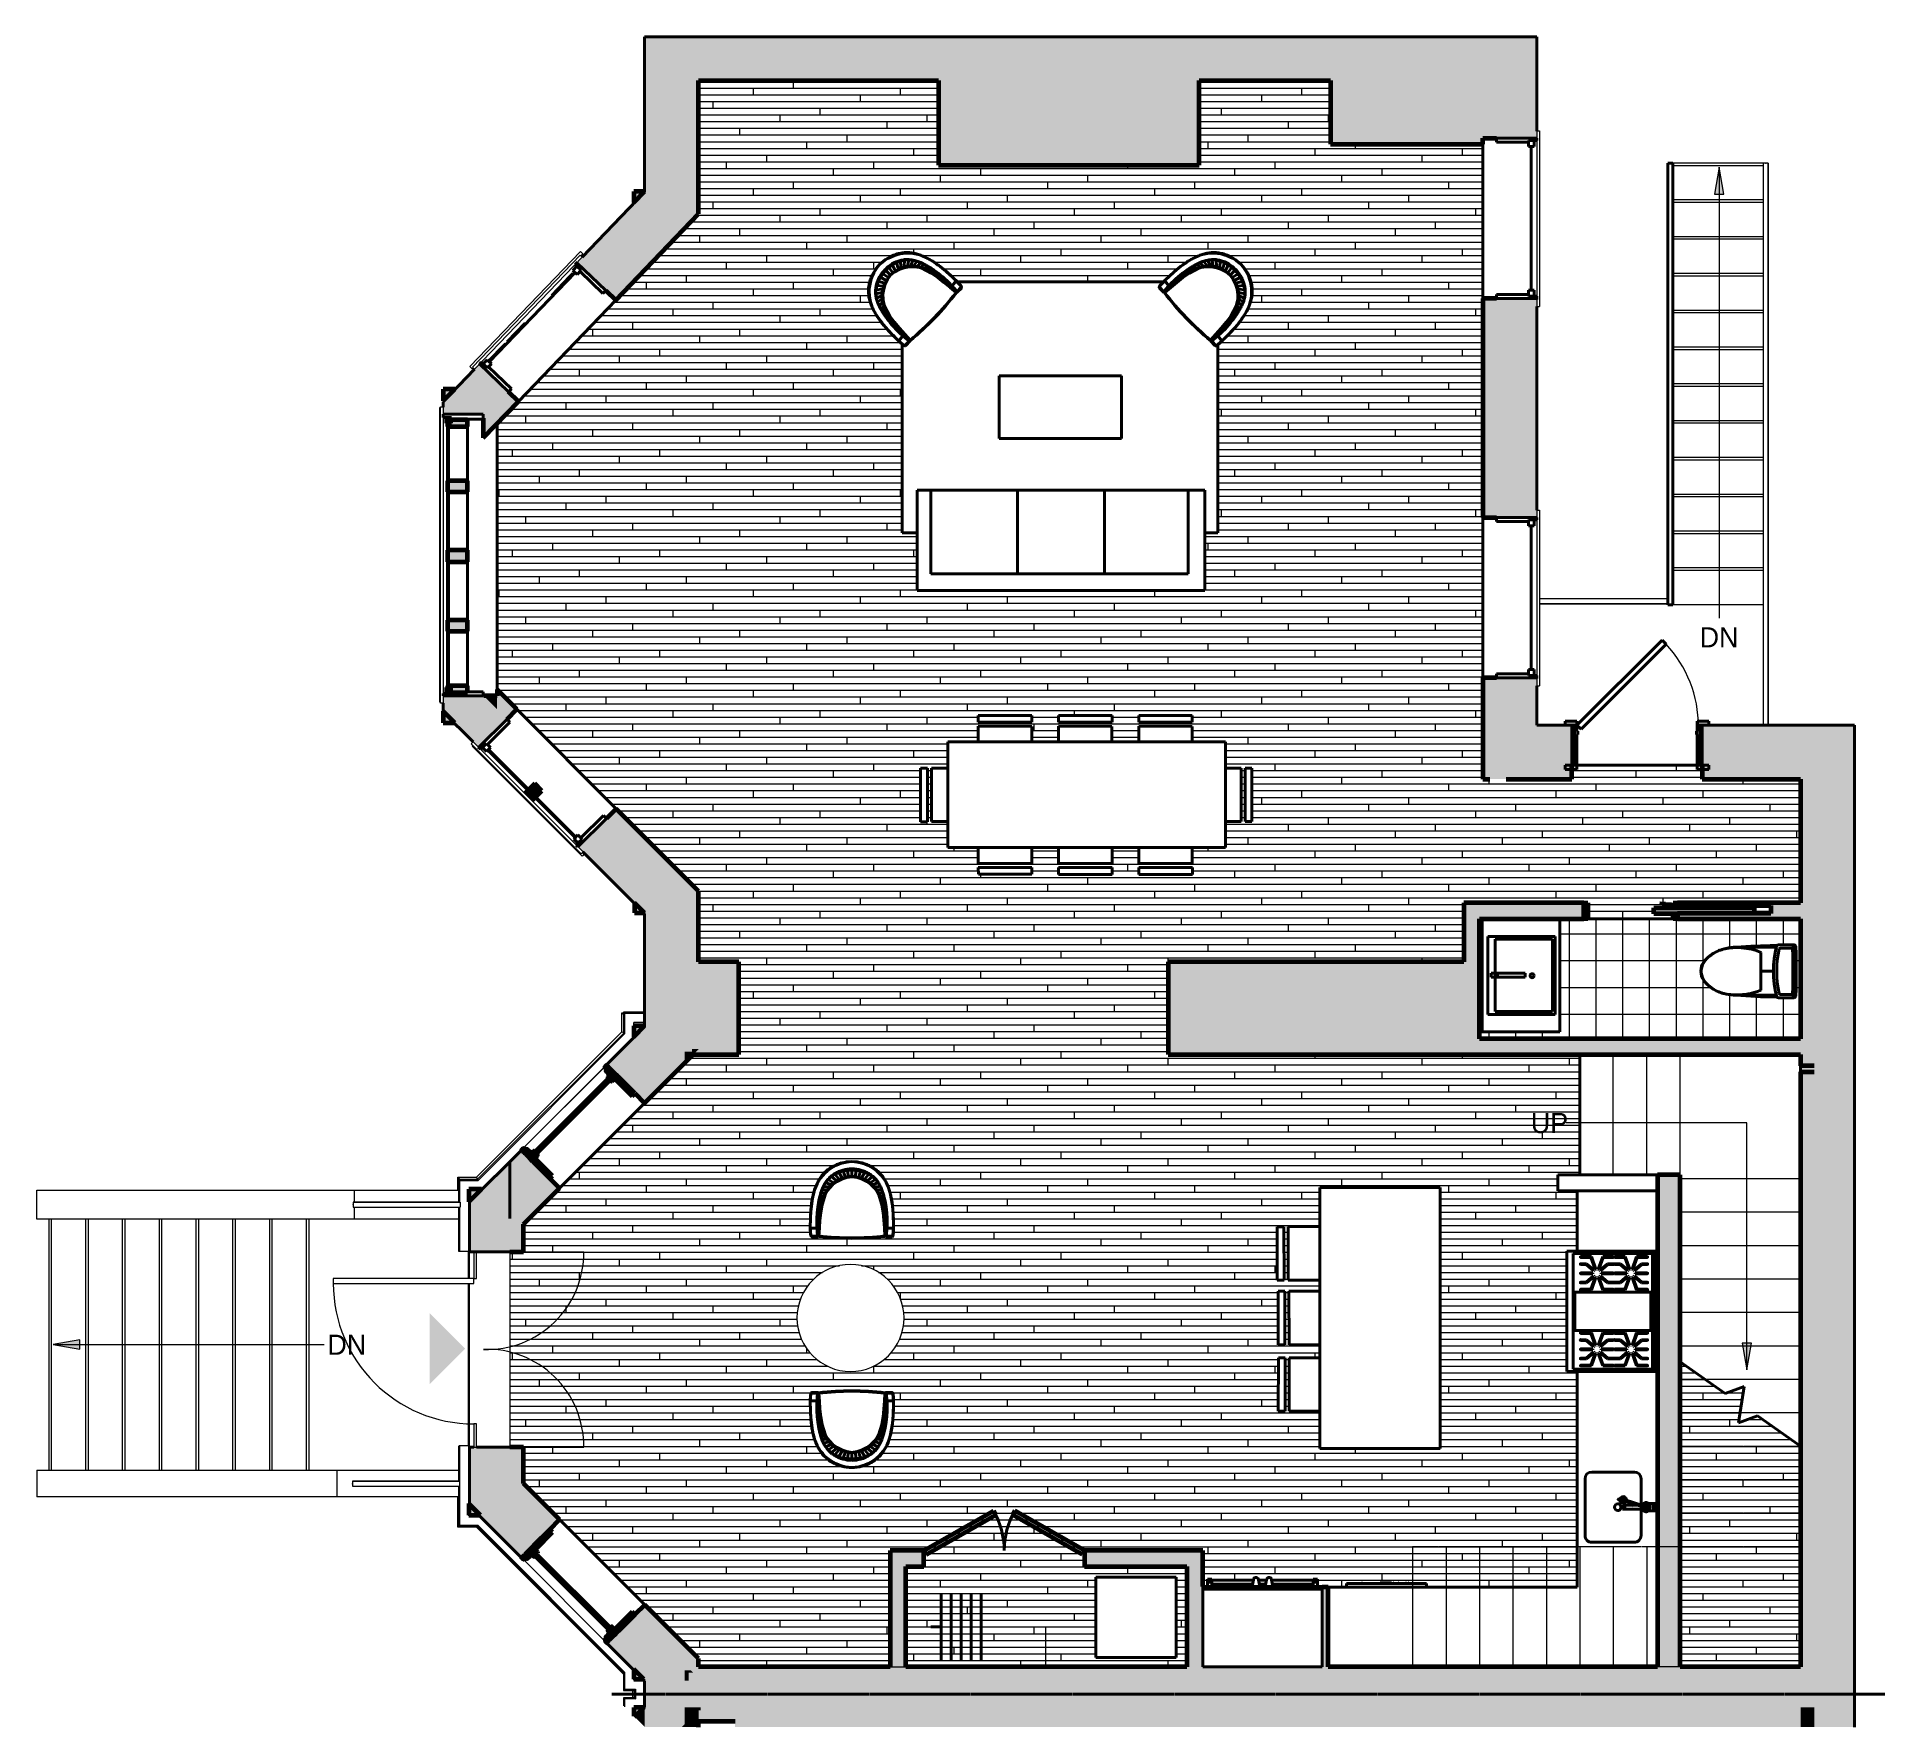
# Model space of a CAD drawing. Header units: inches. Extents: x 118 to 670, y -3413 to -2908.
import ezdxf

# ---------------------------------------------------------------- set-up
doc = ezdxf.new("R2010")
doc.units = ezdxf.units.IN
doc.header["$MEASUREMENT"] = 0
doc.linetypes.add('Hidden 1_16_', pattern=[0.09375, 0.0625, -0.03125])
for name, color, linetype, lineweight in [('A-DETL', 90, 'Continuous', 40), ('A-DETL-GENF', 92, 'Continuous', 9), ('A-DOOR', 31, 'Continuous', 18), ('A-DOOR-FRAM', 31, 'Continuous', 18), ('A-FLOR', 192, 'Continuous', 40), ('A-FLOR-HRAL', 11, 'Continuous', 18), ('A-FLOR-PATT', 8, 'Continuous', 40), ('A-GENM', 13, 'Continuous', 40), ('A-GLAZ', 151, 'Continuous', 40), ('A-WALL', 113, 'Continuous', 18), ('A-WALL-PATT', 111, 'Continuous', 18), ('G-ANNO-TEXT', 231, 'Continuous', 9), ('I-FURN', 30, 'Continuous', 40), ('I-WALL', 2, 'Continuous', 40), ('M-EQPM', 50, 'Continuous', 40), ('P-SANR-FIXT', 6, 'Continuous', 40), ('Q-CASE', 31, 'Continuous', 40), ('Q-SPCQ', 91, 'Continuous', 40), ('S-STRS', 31, 'Continuous', 18)]:
    doc.layers.add(name, color=color, linetype=linetype, lineweight=lineweight)
doc.styles.add('Futura Lt BT', font='futural.TTF', dxfattribs={"height": 6})

msp = doc.modelspace()

# ---------------------------------------------------------------- texts
at = {"layer": 'G-ANNO-TEXT', "color": 7, "char_height": 6, "attachment_point": 1, "style": 'Futura Lt BT'}
for s, insert, width in [('DN', (614.97, -3084.36), 13.938), ('UP', (564.49, -3229.56), 11.514), ('DN', (204.64, -3295.82), 13.938)]:
    msp.add_mtext(s, dxfattribs=dict(at, insert=insert, width=width))

# ---------------------------------------------------------------- blocks, each defined once
blk = doc.blocks.new('EMBARC Door - 103- 36_ x 84_-1949107-UNIT 3 - LOWER LEVEL')
at = {"layer": 'A-DOOR-FRAM'}
h = blk.add_hatch(color=8, dxfattribs=at)
h.paths.add_polyline_path([(21.5, 7.25), (18, 7.25), (18, 6), (21.5, 6)], flags=0)
h.paths.add_polyline_path([(-21.5, 7.25), (-21.5, 6), (-18, 6), (-18, 7.25)], flags=0)
h = blk.add_hatch(color=8, dxfattribs=at)
h.paths.add_polyline_path([(18, 6), (18, -3.25), (17.75, -3.25), (17.75, -4.25), (18, -4.25), (18, -6), (18.75, -6), (18.75, 6)], flags=0)
h.paths.add_polyline_path([(-18.75, 6), (-18.75, -6), (-18, -6), (-18, -4.25), (-17.75, -4.25), (-17.75, -3.25), (-18, -3.25), (-18, 6)], flags=0)
h = blk.add_hatch(color=8, dxfattribs=at)
h.paths.add_polyline_path([(21.5, -6), (18, -6), (18, -7.25), (21.5, -7.25)], flags=0)
h.paths.add_polyline_path([(-18, -6), (-21.5, -6), (-21.5, -7.25), (-18, -7.25)], flags=0)
at = {"layer": 'A-DOOR', "color": 250, "lineweight": 40}
for p, q in [((16.76, -4.76), (-8.69, -30.22)), ((18, -6), (16.76, -4.76)), ((18, -6), (-7.46, -31.46)), ((-7.46, -31.46), (-8.69, -30.22))]:
    blk.add_line(p, q, dxfattribs=at)
at = {"layer": 'A-DOOR', "color": 8}
blk.add_arc((17.73, -5.62), 36.1, 180, 222.9617, dxfattribs=at)
at = {"layer": 'A-DOOR-FRAM', "color": 250, "lineweight": 40}
for p, q in [((-21.5, 6), (-21.5, 7.25)), ((-21.5, 7.25), (-18, 7.25)), ((-18, 6), (-21.5, 6)), ((-18.75, -6), (-18.75, 6)), ((-18.75, 6), (-18, 6)), ((-18, 7.25), (-18, 6)), ((-18, 6), (-18, -3.25)), ((18, 7.25), (21.5, 7.25)), ((18, 6), (18, 7.25)), ((21.5, 6), (18, 6)), ((18, 6), (18.75, 6)), ((18, -3.25), (18, 6)), ((18.75, 6), (18.75, -6)), ((21.5, 7.25), (21.5, 6)), ((-18, -3.25), (-17.75, -3.25)), ((-18, -4.25), (-18, -6)), ((-17.75, -4.25), (-18, -4.25)), ((-17.75, -3.25), (-17.75, -4.25)), ((17.75, -3.25), (18, -3.25)), ((17.75, -4.25), (17.75, -3.25)), ((18, -4.25), (17.75, -4.25)), ((18, -6), (18, -4.25)), ((-21.5, -7.25), (-21.5, -6)), ((-21.5, -6), (-18, -6)), ((-18, -7.25), (-21.5, -7.25)), ((-18, -6), (-18.75, -6)), ((-18, -6), (-18, -7.25)), ((18, -7.25), (18, -6)), ((18, -6), (21.5, -6)), ((18.75, -6), (18, -6)), ((21.5, -7.25), (18, -7.25)), ((21.5, -6), (21.5, -7.25))]:
    blk.add_line(p, q, dxfattribs=at)
blk = doc.blocks.new('counter 13 - counter 2-279125-UNIT 3 - LOWER LEVEL')
at = {"layer": 'A-GENM', "color": 250}
for p, q in [((537.37, -3251.86), (501.37, -3251.86)), ((501.37, -3251.86), (501.37, -3329.86)), ((537.37, -3329.86), (537.37, -3251.86)), ((578.37, -3252.83), (578.37, -3270.83)), ((578.37, -3270.83), (601.37, -3270.83)), ((601.37, -3306.83), (578.37, -3306.83)), ((578.37, -3306.83), (578.37, -3371.25)), ((501.37, -3329.86), (537.37, -3329.86)), ((578.37, -3371.25), (503.87, -3371.25))]:
    blk.add_line(p, q, dxfattribs=at)
blk = doc.blocks.new('Proline_Clad_Wood-Double-Hung_Vent_Unit - 36_ x 102_-716035-UNIT 3 - LOWER LEVEL')
at = {"layer": 'A-GLAZ'}
h = blk.add_hatch(color=135, dxfattribs=at)
h.paths.add_polyline_path([(-17.96, 4.81), (-17.85, 4.81), (-17.92, 4.85)], flags=0)
h.paths.add_polyline_path([(-17.94, 5.04), (-17.9, 5.08), (-17.9, 5.55), (-17.94, 5.59)], flags=0)
h.paths.add_polyline_path([(-17.98, 5.63), (-17.91, 5.65), (-17.91, 5.77), (-17.98, 5.75)], flags=0)
h.paths.add_polyline_path([(-18, 5.78), (-17.93, 5.8), (-17.95, 5.96), (-18, 5.91)], flags=0)
h.paths.add_polyline_path([(-17.8, 5.65), (-17.76, 5.65), (-17.76, 5.93), (-17.8, 5.94), (-17.8, 5.79)], flags=0)
h.paths.add_polyline_path([(-17.39, 5.26), (-17.35, 5.28), (-17.34, 5.46), (-17.39, 5.45)], flags=0)
h.paths.add_polyline_path([(-17.52, 5.58), (-17.42, 5.63), (-17.29, 5.63), (-17.3, 5.67), (-17.42, 5.67)], flags=0)
h.paths.add_polyline_path([(-16.94, 5.01), (-16.9, 5.01), (-16.9, 5.46), (-16.94, 5.45)], flags=0)
h.paths.add_polyline_path([(-17.42, 5.52), (-17.32, 5.48), (-16.97, 5.48), (-16.96, 5.52)], flags=0)
h.paths.add_polyline_path([(-17.74, 5.96), (-17.63, 5.96), (-17.43, 5.9), (-17.3, 5.9), (-17.3, 5.94), (-17.43, 5.94), (-17.64, 6), (-17.74, 6)], flags=0)
h.paths.add_polyline_path([(-17.27, 5.7), (-17.23, 5.69), (-17.23, 5.88), (-17.27, 5.87)], flags=0)
h = blk.add_hatch(color=135, dxfattribs=at)
h.paths.add_polyline_path([(16.9, 5.01), (16.94, 5.01), (16.94, 5.45), (16.9, 5.46)], flags=0)
h.paths.add_polyline_path([(17.52, 5.58), (17.42, 5.67), (17.3, 5.67), (17.29, 5.63), (17.42, 5.63)], flags=0)
h.paths.add_polyline_path([(17.42, 5.52), (17.42, 5.48), (17.52, 5.58)], flags=0)
h.paths.add_polyline_path([(16.97, 5.48), (17.32, 5.48), (17.42, 5.52), (16.96, 5.52)], flags=0)
h.paths.add_polyline_path([(17.35, 5.28), (17.39, 5.26), (17.39, 5.45), (17.34, 5.46)], flags=0)
h.paths.add_polyline_path([(17.85, 4.81), (17.96, 4.81), (17.92, 4.85)], flags=0)
h.paths.add_polyline_path([(17.23, 5.69), (17.27, 5.7), (17.27, 5.87), (17.23, 5.88)], flags=0)
h.paths.add_polyline_path([(17.94, 5.04), (17.94, 5.59), (17.9, 5.55), (17.9, 5.08)], flags=0)
h.paths.add_polyline_path([(17.3, 5.9), (17.43, 5.9), (17.74, 6), (17.64, 6), (17.43, 5.94), (17.3, 5.94)], flags=0)
h.paths.add_polyline_path([(17.76, 5.65), (17.8, 5.65), (17.8, 5.94), (17.76, 5.93)], flags=0)
h.paths.add_polyline_path([(17.91, 5.65), (17.97, 5.63), (17.97, 5.75), (17.91, 5.77)], flags=0)
h.paths.add_polyline_path([(17.93, 5.8), (18, 5.78), (18, 5.91), (17.95, 5.96), (17.93, 5.83)], flags=0)
h = blk.add_hatch(color=135, dxfattribs=at)
h.paths.add_polyline_path([(-16.77, 1.7), (-16.79, 1.73), (-16.95, 1.73), (-16.97, 1.62)], flags=0)
h.paths.add_polyline_path([(-17.88, 1), (-16.83, 1), (-16.77, 1.06), (-16.77, 1.7), (-17, 1.6), (-17.35, 1.61), (-17.35, 1.63), (-17.33, 1.77), (-17.36, 1.77), (-17.36, 2.05), (-17.55, 2.05), (-17.55, 2.14), (-17.27, 2.15), (-17.27, 2.38), (-17.36, 2.38), (-17.36, 2.53), (-17.59, 2.98), (-17.55, 3.02), (-17.27, 3.19), (-17.27, 3.55), (-17.59, 3.77), (-17.57, 3.84), (-17.36, 4.21), (-17.36, 4.54), (-17.55, 4.55), (-17.55, 4.64), (-17.36, 4.64), (-17.36, 4.9), (-17.18, 4.91), (-17.18, 5.09), (-17.34, 5.09), (-17.41, 5.21), (-17.45, 5.21), (-17.48, 5.27), (-17.39, 5.27), (-17.39, 5.45), (-17.71, 5.45), (-17.84, 5.07), (-17.71, 4.88), (-17.77, 4.8), (-17.9, 4.79), (-17.94, 4.75), (-17.94, 4.4), (-17.91, 4.37), (-17.94, 4.34), (-17.94, 2.76), (-18, 2.72), (-18, 1.24), (-17.91, 1.15)], flags=0)
for points in [[(-18, -6), (-16.83, -6), (-16.83, 1), (-18, 1), (-18, -0.54)], [(-16.67, 1.52), (-16.63, 1.47), (-15.67, 1.47), (-15.62, 1.51), (-15.51, 2.08), (-16.08, 2.08), (-16.08, 2.8), (-15.7, 2.82), (-15.69, 2.94), (-15.77, 3.02), (-15.77, 3.12), (-16.42, 3.12), (-16.47, 3.03), (-16.47, 2.8), (-16.42, 2.8), (-16.43, 2.71), (-16.49, 2.64), (-16.62, 2.53), (-16.73, 2.48), (-16.73, 2.2), (-16.48, 2.05), (-16.48, 1.85), (-16.67, 1.66)], [(-16.08, 2.59), (16.08, 2.59), (16.08, 2.71), (-16.08, 2.71)], [(-16.08, 2.08), (16.08, 2.08), (16.08, 2.2), (-16.08, 2.2)], [(15.62, 1.51), (15.67, 1.47), (16.63, 1.47), (16.67, 1.52), (16.67, 1.66), (16.48, 1.85), (16.49, 2.07), (16.73, 2.2), (16.73, 2.48), (16.62, 2.53), (16.42, 2.73), (16.42, 2.8), (16.47, 2.8), (16.47, 3.03), (16.42, 3.12), (15.77, 3.12), (15.77, 3.02), (15.69, 2.94), (15.7, 2.82), (16.08, 2.8), (16.08, 2.08), (15.51, 2.08), (15.51, 2.02)], [(16.83, -6), (18, -6), (18, 1), (16.83, 1), (16.83, -2.5)]]:
    blk.add_hatch(color=135, dxfattribs=at).paths.add_polyline_path(points, flags=0)
h = blk.add_hatch(color=135, dxfattribs=at)
h.paths.add_polyline_path([(-17.12, 1.64), (-17.08, 1.62), (-17.08, 1.7)], flags=0)
h.paths.add_polyline_path([(-17.05, 1.73), (-16.7, 1.77), (-16.53, 1.97), (-16.72, 2.15), (-16.86, 2.15), (-17.05, 2.34), (-16.86, 2.52), (-16.72, 2.52), (-16.54, 2.65), (-16.61, 2.86), (-16.68, 2.95), (-16.7, 3.04), (-16.68, 3.79), (-16.59, 3.94), (-16.54, 4.08), (-16.72, 4.21), (-16.86, 4.21), (-17.05, 4.4), (-16.86, 4.59), (-16.72, 4.59), (-16.53, 4.76), (-16.7, 4.96), (-17.05, 5), (-17.05, 4.95), (-16.7, 4.91), (-16.58, 4.76), (-16.72, 4.63), (-16.87, 4.63), (-17.07, 4.51), (-17.07, 4.28), (-16.87, 4.17), (-16.72, 4.17), (-16.58, 4.07), (-16.64, 3.91), (-16.72, 3.81), (-16.75, 3.69), (-16.72, 2.92), (-16.64, 2.83), (-16.58, 2.67), (-16.72, 2.57), (-16.87, 2.57), (-17.07, 2.45), (-17.07, 2.22), (-16.87, 2.1), (-16.72, 2.1), (-16.58, 1.97), (-16.7, 1.82), (-17.05, 1.78)], flags=0)
h.paths.add_polyline_path([(-17.08, 5.03), (-17.08, 5.17), (-17.12, 5.1)], flags=0)
h = blk.add_hatch(color=135, dxfattribs=at)
h.paths.add_polyline_path([(-16.54, 2.77), (-16.51, 2.79), (-16.54, 2.81)], flags=0)
h.paths.add_polyline_path([(-15.54, 2.76), (-15.52, 2.77), (-15.61, 3.08)], flags=0)
h = blk.add_hatch(color=135, dxfattribs=at)
h.paths.add_polyline_path([(15.52, 2.77), (15.54, 2.76), (15.58, 3.08)], flags=0)
h.paths.add_polyline_path([(16.51, 2.77), (16.54, 2.77), (16.5, 3.06)], flags=0)
h = blk.add_hatch(color=135, dxfattribs=at)
h.paths.add_polyline_path([(16.7, 1.77), (17.05, 1.73), (17.05, 1.78), (16.7, 1.82), (16.58, 1.97), (16.72, 2.1), (16.87, 2.1), (17.07, 2.22), (17.07, 2.45), (16.87, 2.57), (16.72, 2.57), (16.58, 2.67), (16.64, 2.83), (16.72, 2.92), (16.75, 3.04), (16.72, 3.81), (16.64, 3.91), (16.58, 4.07), (16.72, 4.17), (16.87, 4.17), (17.07, 4.28), (17.07, 4.51), (16.87, 4.63), (16.72, 4.63), (16.58, 4.76), (16.7, 4.91), (17.05, 4.95), (17.05, 5), (16.7, 4.96), (16.53, 4.76), (16.72, 4.59), (16.86, 4.59), (17.05, 4.4), (16.86, 4.21), (16.69, 4.19), (16.54, 4.08), (16.61, 3.87), (16.68, 3.79), (16.7, 3.69), (16.68, 2.94), (16.61, 2.86), (16.54, 2.65), (16.72, 2.52), (16.86, 2.52), (17.05, 2.34), (16.86, 2.15), (16.72, 2.15), (16.53, 1.97)], flags=0)
h.paths.add_polyline_path([(17.08, 1.62), (17.12, 1.64), (17.08, 1.7)], flags=0)
h.paths.add_polyline_path([(17.08, 5.03), (17.12, 5.1), (17.08, 5.17)], flags=0)
h = blk.add_hatch(color=135, dxfattribs=at)
h.paths.add_polyline_path([(16.77, 1.7), (16.97, 1.62), (16.95, 1.73), (16.79, 1.73)], flags=0)
h.paths.add_polyline_path([(16.77, 1.06), (16.83, 1), (17.88, 1), (17.91, 1.15), (18, 1.24), (18, 2.72), (17.94, 2.76), (17.94, 4.34), (17.91, 4.37), (17.94, 4.4), (17.94, 4.75), (17.9, 4.79), (17.77, 4.8), (17.71, 4.88), (17.77, 4.99), (17.84, 5.07), (17.71, 5.45), (17.39, 5.45), (17.39, 5.27), (17.48, 5.27), (17.45, 5.21), (17.41, 5.21), (17.34, 5.09), (17.18, 5.09), (17.18, 4.91), (17.36, 4.9), (17.36, 4.64), (17.55, 4.64), (17.55, 4.55), (17.36, 4.54), (17.37, 4.18), (17.59, 3.77), (17.55, 3.72), (17.27, 3.55), (17.27, 3.19), (17.59, 2.98), (17.58, 2.92), (17.36, 2.53), (17.36, 2.38), (17.27, 2.38), (17.27, 2.15), (17.55, 2.14), (17.55, 2.05), (17.36, 2.05), (17.36, 1.77), (17.33, 1.77), (17.35, 1.61), (17.32, 1.6), (16.98, 1.6), (16.77, 1.7), (16.77, 1.23)], flags=0)
at = {"layer": 'A-GLAZ', "color": 10, "lineweight": 60}
for p, q in [((-18, 5.91), (-18, 5.78)), ((-18, 5.78), (-17.98, 5.75)), ((-17.98, 5.75), (-17.98, 5.63)), ((-17.94, 5.59), (-17.94, 5.04)), ((-17.9, 5.79), (-17.93, 5.88)), ((-17.93, 5.88), (-17.9, 5.88)), ((-17.91, 5.77), (-17.93, 5.8)), ((-17.93, 5.8), (-17.9, 5.79)), ((-17.91, 5.65), (-17.91, 5.77)), ((-17.9, 5.88), (-17.9, 5.91)), ((-17.9, 5.08), (-17.9, 5.55)), ((-17.83, 5.62), (-17.88, 5.62)), ((-17.87, 5.58), (-17.83, 5.58)), ((-17.8, 5.94), (-17.8, 5.65)), ((-17.76, 5.65), (-17.76, 5.93)), ((-17.64, 6), (-17.74, 6)), ((-17.74, 5.96), (-17.64, 5.96)), ((-17.43, 5.94), (-17.64, 6)), ((-17.64, 5.96), (-17.43, 5.9)), ((-17.3, 5.94), (-17.43, 5.94)), ((-17.43, 5.9), (-17.3, 5.9)), ((-17.3, 5.67), (-17.42, 5.67)), ((-17.42, 5.63), (-17.29, 5.63)), ((-17.27, 5.87), (-17.27, 5.7)), ((-17.23, 5.69), (-17.23, 5.88)), ((17.23, 5.88), (17.23, 5.69)), ((17.27, 5.7), (17.27, 5.87)), ((17.29, 5.63), (17.42, 5.63)), ((17.43, 5.94), (17.3, 5.94)), ((17.3, 5.9), (17.43, 5.9)), ((17.42, 5.67), (17.3, 5.67)), ((17.64, 6), (17.43, 5.94)), ((17.43, 5.9), (17.64, 5.96)), ((17.74, 6), (17.64, 6)), ((17.64, 5.96), (17.74, 5.96)), ((17.76, 5.93), (17.76, 5.65)), ((17.8, 5.65), (17.8, 5.94)), ((17.88, 5.62), (17.83, 5.62)), ((17.83, 5.58), (17.87, 5.58)), ((17.9, 5.91), (17.9, 5.88)), ((17.9, 5.88), (17.93, 5.88)), ((17.93, 5.88), (17.9, 5.79)), ((17.9, 5.79), (17.93, 5.8)), ((17.9, 5.55), (17.9, 5.08)), ((17.93, 5.8), (17.91, 5.77)), ((17.91, 5.77), (17.91, 5.65)), ((17.94, 5.04), (17.94, 5.59)), ((17.97, 5.75), (18, 5.78)), ((17.97, 5.63), (17.97, 5.75)), ((18, 5.78), (18, 5.91)), ((-17.94, 2.76), (-18, 2.72)), ((-18, 2.72), (-18, 1.24)), ((-18, 1.24), (-17.91, 1.15)), ((-18, 1), (-18, -6)), ((-16.83, 1), (-18, 1)), ((-17.96, 4.81), (-17.85, 4.81)), ((-17.9, 4.79), (-17.94, 4.75)), ((-17.94, 4.75), (-17.94, 4.4)), ((-17.94, 4.4), (-17.91, 4.37)), ((-17.91, 4.37), (-17.94, 4.34)), ((-17.94, 4.34), (-17.94, 2.76)), ((-17.84, 4.85), (-17.92, 4.85)), ((-17.91, 1.15), (-17.91, 1.02)), ((-17.91, 1.02), (-17.88, 1)), ((-17.77, 4.8), (-17.9, 4.79)), ((-17.88, 1), (-16.83, 1)), ((-17.87, 5), (-17.86, 4.97)), ((-17.83, 5.01), (-17.85, 5.04)), ((-17.71, 5.45), (-17.84, 5.07)), ((-17.84, 5.07), (-17.83, 5.01)), ((-17.8, 4.87), (-17.84, 4.85)), ((-17.82, 4.82), (-17.78, 4.84)), ((-17.78, 4.93), (-17.78, 4.9)), ((-17.71, 4.88), (-17.77, 4.8)), ((-17.74, 4.94), (-17.71, 4.88)), ((-17.74, 4.9), (-17.74, 4.93)), ((-17.39, 5.45), (-17.71, 5.45)), ((-17.58, 3.83), (-17.36, 4.21)), ((-17.36, 2.53), (-17.58, 2.92)), ((-17.55, 4.55), (-17.55, 4.64)), ((-17.55, 4.64), (-17.36, 4.64)), ((-17.36, 4.54), (-17.55, 4.55)), ((-17.27, 3.55), (-17.55, 3.72)), ((-17.55, 3.02), (-17.27, 3.19)), ((-17.55, 2.14), (-17.27, 2.15)), ((-17.55, 2.05), (-17.55, 2.14)), ((-17.36, 2.05), (-17.55, 2.05)), ((-17.45, 5.21), (-17.48, 5.27)), ((-17.48, 5.27), (-17.39, 5.27)), ((-17.39, 5.26), (-17.45, 5.26)), ((-17.45, 5.26), (-17.42, 5.22)), ((-17.41, 5.21), (-17.45, 5.21)), ((-16.96, 5.52), (-17.42, 5.52)), ((-17.34, 5.09), (-17.41, 5.21)), ((-17.39, 5.45), (-17.39, 5.26)), ((-17.39, 5.27), (-17.39, 5.45)), ((-17.36, 4.9), (-17.18, 4.91)), ((-17.36, 4.64), (-17.36, 4.9)), ((-17.36, 4.21), (-17.36, 4.54)), ((-17.36, 2.38), (-17.36, 2.53)), ((-17.27, 2.38), (-17.36, 2.38)), ((-17.36, 1.77), (-17.36, 2.05)), ((-17.33, 1.77), (-17.36, 1.77)), ((-17.35, 5.28), (-17.34, 5.46)), ((-17.35, 1.63), (-17.33, 1.77)), ((-17.18, 5.09), (-17.34, 5.09)), ((-17.32, 5.48), (-16.97, 5.48)), ((-17, 1.6), (-17.32, 1.6)), ((-17.27, 3.19), (-17.27, 3.55)), ((-17.27, 2.15), (-17.27, 2.38)), ((-17.18, 4.91), (-17.18, 5.09)), ((-17.08, 5.17), (-17.12, 5.1)), ((-17.12, 5.1), (-17.12, 5.03)), ((-17.12, 1.7), (-17.12, 1.64)), ((-17.12, 1.64), (-17.08, 1.62)), ((-17.08, 5.03), (-17.08, 5.17)), ((-17.08, 1.62), (-17.08, 1.7)), ((-16.7, 4.96), (-17.05, 5)), ((-17.05, 4.95), (-16.7, 4.91)), ((-16.7, 1.82), (-17.05, 1.78)), ((-17.05, 1.73), (-16.7, 1.77)), ((-16.95, 1.73), (-16.97, 1.62)), ((-16.79, 1.73), (-16.95, 1.73)), ((-16.94, 5.45), (-16.94, 5.01)), ((-16.9, 5.01), (-16.9, 5.46)), ((-16.72, 4.63), (-16.87, 4.63)), ((-16.87, 4.17), (-16.72, 4.17)), ((-16.72, 2.57), (-16.87, 2.57)), ((-16.87, 2.1), (-16.72, 2.1)), ((-16.86, 4.59), (-16.72, 4.59)), ((-16.72, 4.21), (-16.86, 4.21)), ((-16.86, 2.52), (-16.72, 2.52)), ((-16.72, 2.15), (-16.86, 2.15)), ((-16.83, -6), (-16.83, 1)), ((-16.77, 1.06), (-16.77, 1.7)), ((-16.75, 3.69), (-16.75, 3.04)), ((-16.73, 2.48), (-16.73, 2.2)), ((-16.7, 3.04), (-16.7, 3.69)), ((-16.48, 1.85), (-16.67, 1.66)), ((-16.67, 1.66), (-16.67, 1.52)), ((-16.67, 1.52), (-16.63, 1.47)), ((-16.63, 1.47), (-15.67, 1.47)), ((-16.52, 3.06), (-16.54, 2.77)), ((-16.54, 2.08), (-16.51, 2.08)), ((-16.51, 2.77), (-16.5, 3.06)), ((-16.45, 2.8), (-16.49, 2.8)), ((-16.49, 2.8), (-16.49, 2.77)), ((-16.48, 2.05), (-16.48, 1.85)), ((-16.42, 3.12), (-16.47, 3.03)), ((-16.47, 3.03), (-16.47, 2.8)), ((-16.47, 2.8), (-16.42, 2.8)), ((-16.42, 2.73), (-16.47, 2.72)), ((-16.47, 2.72), (-16.47, 2.65)), ((-16.46, 2.77), (-16.45, 2.8)), ((-15.67, 3.15), (-16.44, 3.15)), ((-16.44, 3.12), (-15.67, 3.12)), ((-15.77, 3.12), (-16.42, 3.12)), ((-16.42, 2.8), (-16.42, 2.73)), ((-16.08, 2.8), (-15.7, 2.82)), ((-16.08, 2.08), (-16.08, 2.8)), ((16.08, 2.71), (-16.08, 2.71)), ((-16.08, 2.71), (-16.08, 2.59)), ((-16.08, 2.59), (16.08, 2.59)), ((16.08, 2.2), (-16.08, 2.2)), ((-16.08, 2.2), (-16.08, 2.08)), ((-16.08, 2.08), (16.08, 2.08)), ((-15.51, 2.08), (-16.08, 2.08)), ((-15.77, 3.02), (-15.77, 3.12)), ((-15.69, 2.94), (-15.77, 3.02)), ((-15.66, 2.88), (-15.67, 2.92)), ((-15.58, 2.87), (-15.66, 2.8)), ((-15.64, 2.78), (-15.56, 2.84)), ((-15.62, 1.51), (-15.51, 2.02)), ((-15.61, 3.08), (-15.54, 2.76)), ((-15.52, 2.77), (-15.58, 3.08)), ((-15.56, 2.84), (-15.58, 2.87)), ((-15.51, 2.02), (-15.51, 2.08)), ((16.08, 2.08), (15.51, 2.08)), ((15.51, 2.08), (15.51, 2.02)), ((15.51, 2.02), (15.62, 1.51)), ((15.58, 3.08), (15.52, 2.77)), ((15.54, 2.76), (15.61, 3.08)), ((15.58, 2.87), (15.56, 2.84)), ((15.56, 2.84), (15.64, 2.78)), ((15.66, 2.8), (15.58, 2.87)), ((15.67, 2.92), (15.66, 2.88)), ((16.44, 3.15), (15.67, 3.15)), ((15.67, 3.12), (16.44, 3.12)), ((15.67, 1.47), (16.63, 1.47)), ((15.77, 3.02), (15.69, 2.94)), ((15.7, 2.82), (16.08, 2.8)), ((16.42, 3.12), (15.77, 3.12)), ((15.77, 3.12), (15.77, 3.02)), ((16.08, 2.8), (16.08, 2.08)), ((16.08, 2.59), (16.08, 2.71)), ((16.08, 2.08), (16.08, 2.2)), ((16.47, 3.03), (16.42, 3.12)), ((16.42, 2.73), (16.42, 2.8)), ((16.42, 2.8), (16.47, 2.8)), ((16.47, 2.72), (16.42, 2.73)), ((16.49, 2.8), (16.45, 2.8)), ((16.45, 2.8), (16.46, 2.77)), ((16.47, 2.8), (16.47, 3.03)), ((16.47, 2.65), (16.47, 2.72)), ((16.48, 1.85), (16.48, 2.05)), ((16.67, 1.66), (16.48, 1.85)), ((16.49, 2.77), (16.49, 2.8)), ((16.5, 3.06), (16.51, 2.77)), ((16.51, 2.08), (16.54, 2.08)), ((16.54, 2.77), (16.52, 3.06)), ((16.63, 1.47), (16.67, 1.52)), ((16.67, 1.52), (16.67, 1.66)), ((17.05, 5), (16.7, 4.96)), ((16.7, 4.91), (17.05, 4.95)), ((16.7, 3.69), (16.7, 3.04)), ((17.05, 1.78), (16.7, 1.82)), ((16.7, 1.77), (17.05, 1.73)), ((16.87, 4.63), (16.72, 4.63)), ((16.72, 4.59), (16.86, 4.59)), ((16.86, 4.21), (16.72, 4.21)), ((16.72, 4.17), (16.87, 4.17)), ((16.87, 2.57), (16.72, 2.57)), ((16.72, 2.52), (16.86, 2.52)), ((16.86, 2.15), (16.72, 2.15)), ((16.72, 2.1), (16.87, 2.1)), ((16.73, 2.2), (16.73, 2.48)), ((16.75, 3.04), (16.75, 3.69)), ((16.77, 1.7), (16.77, 1.06)), ((16.95, 1.73), (16.79, 1.73)), ((16.83, 1), (16.83, -6)), ((18, 1), (16.83, 1)), ((16.83, 1), (17.88, 1)), ((16.9, 5.46), (16.9, 5.01)), ((16.94, 5.01), (16.94, 5.45)), ((16.97, 1.62), (16.95, 1.73)), ((17.42, 5.52), (16.96, 5.52)), ((16.97, 5.48), (17.32, 5.48)), ((17.32, 1.6), (17, 1.6)), ((17.12, 5.1), (17.08, 5.17)), ((17.08, 5.17), (17.08, 5.03)), ((17.08, 1.7), (17.08, 1.62)), ((17.08, 1.62), (17.12, 1.64)), ((17.12, 5.03), (17.12, 5.1)), ((17.12, 1.64), (17.12, 1.7)), ((17.34, 5.09), (17.18, 5.09)), ((17.18, 5.09), (17.18, 4.91)), ((17.18, 4.91), (17.36, 4.9)), ((17.55, 3.72), (17.27, 3.55)), ((17.27, 3.55), (17.27, 3.19)), ((17.27, 3.19), (17.55, 3.02)), ((17.36, 2.38), (17.27, 2.38)), ((17.27, 2.38), (17.27, 2.15)), ((17.27, 2.15), (17.55, 2.14)), ((17.36, 1.77), (17.33, 1.77)), ((17.33, 1.77), (17.35, 1.63)), ((17.34, 5.46), (17.35, 5.28)), ((17.41, 5.21), (17.34, 5.09)), ((17.36, 4.9), (17.36, 4.64)), ((17.36, 4.64), (17.55, 4.64)), ((17.55, 4.55), (17.36, 4.54)), ((17.36, 4.54), (17.36, 4.21)), ((17.36, 4.21), (17.58, 3.83)), ((17.58, 2.92), (17.36, 2.53)), ((17.36, 2.53), (17.36, 2.38)), ((17.55, 2.05), (17.36, 2.05)), ((17.36, 2.05), (17.36, 1.77)), ((17.39, 5.26), (17.39, 5.45)), ((17.71, 5.45), (17.39, 5.45)), ((17.39, 5.45), (17.39, 5.27)), ((17.39, 5.27), (17.48, 5.27)), ((17.45, 5.26), (17.39, 5.26)), ((17.45, 5.21), (17.41, 5.21)), ((17.42, 5.22), (17.45, 5.26)), ((17.48, 5.27), (17.45, 5.21)), ((17.55, 4.64), (17.55, 4.55)), ((17.55, 2.14), (17.55, 2.05)), ((17.84, 5.07), (17.71, 5.45)), ((17.71, 4.88), (17.74, 4.94)), ((17.77, 4.8), (17.71, 4.88)), ((17.74, 4.93), (17.74, 4.9)), ((17.9, 4.79), (17.77, 4.8)), ((17.78, 4.9), (17.78, 4.93)), ((17.78, 4.84), (17.82, 4.82)), ((17.84, 4.85), (17.8, 4.87)), ((17.83, 5.01), (17.84, 5.07)), ((17.85, 5.04), (17.83, 5.01)), ((17.92, 4.85), (17.84, 4.85)), ((17.85, 4.81), (17.96, 4.81)), ((17.86, 4.97), (17.87, 5)), ((17.88, 1), (17.91, 1.02)), ((17.94, 4.75), (17.9, 4.79)), ((17.91, 4.37), (17.94, 4.4)), ((17.94, 4.34), (17.91, 4.37)), ((17.91, 1.15), (18, 1.24)), ((17.91, 1.02), (17.91, 1.15)), ((17.94, 4.4), (17.94, 4.75)), ((17.94, 2.76), (17.94, 4.34)), ((18, 2.72), (17.94, 2.76)), ((18, 1.24), (18, 2.72)), ((18, -6), (18, 1)), ((-18, -6), (-16.83, -6)), ((16.83, -6), (18, -6))]:
    blk.add_line(p, q, dxfattribs=at)
for centre, radius, start, end in [((-17.95, 5.91), 0.05, 0, 180), ((-17.93, 5.63), 0.0471, 180, 250), ((-17.88, 5.65), 0.031, 180, 270), ((-17.87, 5.55), 0.031, 90, 180), ((-17.83, 5.65), 0.031, 270, 0), ((-17.83, 5.65), 0.071, 270, 0), ((-17.74, 5.94), 0.061, 90, 180), ((-17.74, 5.93), 0.0265, 90, 180), ((-17.42, 5.58), 0.0945, 90, 270), ((-17.42, 5.58), 0.0545, 90, 270), ((-17.3, 5.88), 0.061, 360, 90), ((-17.3, 5.87), 0.0242, 360, 90), ((-17.3, 5.7), 0.0298, 270, 0), ((-17.29, 5.69), 0.056, 270, 0), ((17.3, 5.88), 0.061, 90, 180), ((17.29, 5.69), 0.056, 180, 270), ((17.3, 5.87), 0.0242, 90, 180), ((17.3, 5.7), 0.0298, 180, 270), ((17.42, 5.58), 0.0945, 270, 90), ((17.42, 5.58), 0.0545, 270, 90), ((17.74, 5.94), 0.061, 360, 90), ((17.74, 5.93), 0.0265, 360, 90), ((17.83, 5.65), 0.071, 180, 270), ((17.83, 5.65), 0.031, 180, 270), ((17.87, 5.55), 0.031, 0, 90), ((17.88, 5.65), 0.031, 270, 0), ((17.95, 5.91), 0.05, 0, 180), ((17.93, 5.63), 0.0471, 290, 360), ((-17.92, 4.99), 0.0557, 115.55, 189.111), ((-17.95, 4.98), 0.0227, 189.111, 353.1504), ((-17.94, 4.83), 0.0287, 33.0847, 237.5317), ((-17.9, 4.98), 0.031, 30, 181.1307), ((-17.84, 5.11), 0.0698, 205.1454, 259.6398), ((-17.82, 5.02), 0.0653, 233.4114, 274.9955), ((-17.85, 4.88), 0.071, 270, 296.5651), ((-17.83, 4.92), 0.0855, 6.6756, 93.3019), ((-17.83, 4.92), 0.0887, 14.7882, 92.4842), ((-17.81, 4.93), 0.031, 0, 90), ((-17.81, 4.9), 0.0319, 292.4786, 353.5214), ((-17.81, 4.9), 0.0673, 296.5651, 1.906), ((-17.51, 3.79), 0.078, 150.0027, 240.0027), ((-17.51, 2.96), 0.078, 119.9973, 209.9973), ((-17.42, 5.45), 0.032, 358.9819, 98.1628), ((-17.41, 5.28), 0.0599, 256.011, 354.4207), ((-17.32, 1.63), 0.0308, 169.6071, 270.3559), ((-17.32, 5.46), 0.0224, 90, 169.0382), ((-17.04, 5.03), 0.078, 180, 263.5665), ((-17.04, 1.7), 0.078, 96.4335, 180), ((-16.87, 4.4), 0.232, 90, 270), ((-16.87, 2.34), 0.232, 90, 270), ((-17.05, 5.03), 0.031, 180, 263.5665), ((-17.05, 1.7), 0.031, 96.4335, 180), ((-16.86, 4.4), 0.187, 90, 270), ((-16.86, 2.34), 0.187, 90, 270), ((-17, 1.63), 0.031, 270, 350), ((-16.97, 5.45), 0.0271, 360, 90), ((-16.96, 5.46), 0.056, 360, 90), ((-16.92, 5.01), 0.0199, 180, 0), ((-16.83, 1.06), 0.062, 270, 360), ((-16.8, 1.7), 0.0336, 3.4669, 74.5331), ((-16.48, 3.69), 0.263, 125.5043, 180), ((-16.48, 3.04), 0.263, 180, 234.4957), ((-16.7, 2.48), 0.0232, 90, 180), ((-16.7, 2.2), 0.0297, 180, 270), ((-16.72, 4.77), 0.188, 270, 83.5665), ((-16.72, 4.77), 0.143, 270, 83.5665), ((-16.72, 4.02), 0.188, 305.5043, 90), ((-16.72, 4.02), 0.143, 305.5043, 90), ((-16.72, 2.71), 0.188, 270, 54.4957), ((-16.72, 2.71), 0.143, 270, 54.4957), ((-16.72, 1.96), 0.187, 276.4335, 90), ((-16.72, 1.96), 0.142, 276.4335, 90), ((-16.48, 3.69), 0.218, 125.5043, 180), ((-16.48, 3.04), 0.218, 180, 234.4957), ((-16.7, 2.66), 0.158, 270, 338.35), ((-16.73, 1.99), 0.183, 38.9118, 79.0882), ((-16.54, 2.13), 0.0551, 211.6569, 270), ((-16.5, 2.57), 0.0625, 99.2606, 158.35), ((-16.5, 2.77), 0.0405, 177.486, 352.3244), ((-16.44, 3.06), 0.0885, 90, 179.9343), ((-16.5, 2.77), 0.013, 176.8292, 356.8949), ((-16.51, 2.71), 0.0706, 269.8511, 306.5633), ((-16.51, 2.05), 0.031, 0, 90), ((-16.44, 3.06), 0.0652, 90.0749, 181.5911), ((-15.7, 2.86), 0.0458, 266.9924, 25.2607), ((-15.76, 2.87), 0.1, 25.2607, 44.1399), ((-15.67, 3.06), 0.0835, 12, 90), ((-15.67, 3.06), 0.06, 12, 90), ((-15.64, 2.77), 0.0361, 128.685, 321.315), ((-15.67, 1.52), 0.047, 270.0001, 348), ((-15.62, 2.74), 0.0386, 18.1661, 115.8735), ((-15.56, 2.76), 0.0475, 191.6531, 12), ((-15.56, 2.76), 0.024, 192.1562, 12), ((15.56, 2.76), 0.0475, 168, 348.3469), ((15.56, 2.76), 0.024, 168, 347.8438), ((15.67, 3.06), 0.0835, 90, 168), ((15.62, 2.74), 0.0386, 64.1265, 161.8339), ((15.67, 3.06), 0.06, 90, 168), ((15.64, 2.77), 0.0361, 218.685, 51.315), ((15.67, 1.52), 0.047, 192, 270), ((15.7, 2.86), 0.0458, 154.7393, 273.0076), ((15.76, 2.87), 0.1, 135.8601, 154.7393), ((16.44, 3.06), 0.0885, 0.0657, 90), ((16.44, 3.06), 0.0652, 358.4089, 89.9251), ((16.5, 2.77), 0.0405, 187.6756, 2.514), ((16.51, 2.71), 0.0706, 233.4367, 270.1489), ((16.51, 2.05), 0.031, 90, 180), ((16.5, 2.77), 0.013, 183.1051, 3.1708), ((16.5, 2.57), 0.0625, 21.65, 80.7394), ((16.72, 4.77), 0.188, 96.4335, 270), ((16.72, 4.02), 0.188, 90, 234.4957), ((16.72, 2.71), 0.188, 125.5043, 270), ((16.72, 1.96), 0.187, 90, 263.5665), ((16.54, 2.13), 0.0551, 270, 328.3431), ((16.7, 2.66), 0.158, 201.65, 270), ((16.72, 4.77), 0.143, 96.4335, 270), ((16.72, 4.02), 0.143, 90, 234.4957), ((16.72, 2.71), 0.143, 125.5043, 270), ((16.72, 1.96), 0.142, 90, 263.5665), ((16.73, 1.99), 0.183, 100.9118, 141.0882), ((16.48, 3.69), 0.218, 0, 54.4957), ((16.48, 3.04), 0.218, 305.5043, 0), ((16.48, 3.69), 0.263, 360, 54.4957), ((16.48, 3.04), 0.263, 305.5043, 360), ((16.7, 2.48), 0.0232, 360, 90), ((16.7, 2.2), 0.0297, 270, 0), ((16.8, 1.7), 0.0336, 105.4669, 176.5331), ((16.83, 1.06), 0.062, 180, 270), ((16.86, 4.4), 0.187, 270, 90), ((16.86, 2.34), 0.187, 270, 90), ((16.87, 4.4), 0.232, 270, 90), ((16.87, 2.34), 0.232, 270, 90), ((16.96, 5.46), 0.056, 90, 180), ((16.92, 5.01), 0.0199, 180, 0), ((16.97, 5.45), 0.0271, 90, 180), ((17, 1.63), 0.031, 190, 270), ((17.05, 5.03), 0.031, 276.4335, 0), ((17.04, 5.03), 0.078, 276.4335, 360), ((17.04, 1.7), 0.078, 360, 83.5665), ((17.05, 1.7), 0.031, 0, 83.5665), ((17.32, 5.46), 0.0224, 10.9618, 90), ((17.32, 1.63), 0.0308, 269.6441, 10.3929), ((17.41, 5.28), 0.0599, 185.5793, 283.989), ((17.42, 5.45), 0.032, 81.8372, 181.0181), ((17.51, 3.79), 0.078, 299.9973, 29.9973), ((17.51, 2.96), 0.078, 330.0027, 60.0027), ((17.83, 4.92), 0.0855, 86.6981, 173.3244), ((17.83, 4.92), 0.0887, 87.5158, 165.2118), ((17.81, 4.9), 0.0673, 178.094, 243.4349), ((17.81, 4.93), 0.031, 90, 180), ((17.81, 4.9), 0.0319, 186.4786, 247.5214), ((17.82, 5.02), 0.0653, 265.0045, 306.5886), ((17.85, 4.88), 0.071, 243.4349, 270), ((17.84, 5.11), 0.0698, 280.3602, 334.8546), ((17.9, 4.98), 0.031, 358.8693, 150), ((17.94, 4.83), 0.0287, 302.4683, 146.9153), ((17.95, 4.98), 0.0227, 186.8496, 350.889), ((17.92, 4.99), 0.0557, 350.889, 64.45)]:
    blk.add_arc(centre, radius, start, end, dxfattribs=at)
blk = doc.blocks.new('Window - Casement and Fixed - 30_X60_ TYPE A 6-844296-UNIT 3 - LOWER LEVEL')
at = {"layer": 'A-GLAZ', "color": 8, "lineweight": 18}
for p, q in [((-27.63, 6.83), (24.82, 6.83)), ((-27.63, 6), (-27.63, 6.83)), ((-27.63, 6), (24.82, 6)), ((24.82, 6), (24.82, 6.83))]:
    blk.add_line(p, q, dxfattribs=at)
at = {"layer": 'A-GLAZ', "color": 250}
for p, q in [((-25.5, 6), (-24.75, 6)), ((-24.75, 3.5), (-24.75, 6)), ((21.75, 3.5), (21.75, 6)), ((22.7, 6), (21.75, 6)), ((-24.75, 5.25), (-24.75, 3.5)), ((-24.75, 5.25), (-23, 5.25)), ((-24.75, 3.5), (-23, 3.5)), ((-24.75, 3.5), (-24.25, 3.5)), ((-24.25, -6), (-24.25, 3.5)), ((-23, 5.25), (-23, 3.5)), ((-23, 4.37), (20, 4.37)), ((20, 5.25), (20, 3.5)), ((21.75, 5.25), (20, 5.25)), ((21.75, 3.5), (20, 3.5)), ((21.25, 3.5), (21.75, 3.5)), ((21.25, 3.5), (21.25, -6)), ((21.75, 5.25), (21.75, 3.5)), ((-24.25, -6), (-25.5, -6)), ((21.25, -6), (22.5, -6))]:
    blk.add_line(p, q, dxfattribs=at)
blk = doc.blocks.new('Window - Casement and Fixed - 30_ x 42_-844299-UNIT 3 - LOWER LEVEL')
at = {"layer": 'A-GLAZ', "color": 8, "lineweight": 18}
for p, q in [((-24.63, 6.83), (21.82, 6.83)), ((-24.63, 6), (-24.63, 6.83)), ((21.82, 6), (-24.63, 6)), ((21.82, 6), (21.82, 6.83))]:
    blk.add_line(p, q, dxfattribs=at)
at = {"layer": 'A-GLAZ', "color": 250}
for p, q in [((-22.5, 6), (-21.75, 6)), ((-21.75, 3.5), (-21.75, 6)), ((18.75, 3.5), (18.75, 6)), ((19.7, 6), (18.75, 6)), ((-21.75, 5.25), (-21.75, 3.5)), ((-21.75, 5.25), (-20, 5.25)), ((-21.75, 3.5), (-20, 3.5)), ((-21.75, 3.5), (-21.25, 3.5)), ((-21.25, -6), (-21.25, 3.5)), ((-20, 5.25), (-20, 3.5)), ((-20, 4.37), (17, 4.37)), ((17, 5.25), (17, 3.5)), ((18.75, 5.25), (17, 5.25)), ((18.75, 3.5), (17, 3.5)), ((18.25, 3.5), (18.75, 3.5)), ((18.25, 3.5), (18.25, -6)), ((18.75, 5.25), (18.75, 3.5)), ((-21.25, -6), (-22.5, -6)), ((18.25, -6), (19.5, -6))]:
    blk.add_line(p, q, dxfattribs=at)
blk = doc.blocks.new('Window - Casement and Fixed - 36_x48_-844300-UNIT 3 - LOWER LEVEL')
at = {"layer": 'A-GLAZ', "color": 8, "lineweight": 18}
for p, q in [((-45.63, 6.83), (42.82, 6.83)), ((-45.63, 6), (-45.63, 6.83)), ((42.82, 6), (-45.63, 6)), ((42.82, 6), (42.82, 6.83))]:
    blk.add_line(p, q, dxfattribs=at)
at = {"layer": 'A-GLAZ', "color": 250}
for p, q in [((-43.5, 6), (-42.75, 6)), ((-42.75, 3.5), (-42.75, 6)), ((39.75, 3.5), (39.75, 6)), ((40.7, 6), (39.75, 6)), ((-42.75, 5.25), (-42.75, 3.5)), ((-42.75, 5.25), (-41, 5.25)), ((-42.75, 3.5), (-41, 3.5)), ((-42.75, 3.5), (-42.25, 3.5)), ((-42.25, -6), (-42.25, 3.5)), ((-41, 5.25), (-41, 3.5)), ((-41, 4.37), (38, 4.37)), ((38, 5.25), (38, 3.5)), ((39.75, 5.25), (38, 5.25)), ((39.75, 3.5), (38, 3.5)), ((39.25, 3.5), (39.75, 3.5)), ((39.25, 3.5), (39.25, -6)), ((39.75, 5.25), (39.75, 3.5)), ((-42.25, -6), (-43.5, -6)), ((39.25, -6), (40.5, -6))]:
    blk.add_line(p, q, dxfattribs=at)
blk = doc.blocks.new('Haworth_Collaborate_Chair-Lounge - Haworth_Collaborate_Chair-Lounge-345923-UNIT 3 - LOWER LEVEL')
at = {"layer": 'I-FURN', "color": 250}
for p, q in [((6.62, 12.46), (6.86, 12.46)), ((6.86, 10.42), (6.86, 12.46)), ((9.2, 12.25), (9.2, 10.21)), ((9.2, 10.21), (9.2, 12.25)), ((9.4, 12.08), (9.4, 10.04)), ((-7.25, 4.64), (-8.71, 6.24)), ((-6.17, 6.1), (-7.97, 3.28)), ((-6.73, 5.46), (-7.81, 7.15)), ((-6.1, 6.21), (-6.8, 7.9)), ((-6.73, 5.46), (-6.1, 6.21)), ((-3.37, 7.93), (-6.17, 6.1)), ((-6.1, 6.21), (-5.39, 6.86)), ((-5.39, 6.86), (-5.72, 8.49)), ((-5.39, 6.86), (-4.59, 7.42)), ((-4.59, 7.42), (-4.6, 8.97)), ((-4.59, 7.42), (-3.73, 7.89)), ((-3.73, 7.89), (-3.47, 9.35)), ((-3.73, 7.89), (-2.84, 8.28)), ((-0.16, 8.92), (-3.37, 7.93)), ((-2.84, 8.28), (-2.33, 9.66)), ((-2.84, 8.28), (-1.91, 8.61)), ((-1.91, 8.61), (-1.19, 9.9)), ((-1.91, 8.61), (-0.97, 8.88)), ((-0.97, 8.88), (-0.06, 10.08)), ((-0.97, 8.88), (-0.01, 9.11)), ((2.16, 9.3), (-0.16, 8.92)), ((-0.01, 9.11), (1.06, 10.21)), ((-0.01, 9.11), (0.95, 9.3)), ((0.95, 9.3), (2.17, 10.29)), ((0.95, 9.3), (1.93, 9.45)), ((1.93, 9.45), (3.27, 10.33)), ((1.93, 9.45), (2.91, 9.57)), ((4.5, 9.54), (2.16, 9.3)), ((2.91, 9.57), (4.36, 10.36)), ((3.9, 9.68), (5.42, 10.39)), ((6.85, 9.71), (4.5, 9.54)), ((4.85, 9.76), (6.15, 10.41)), ((5.79, 9.84), (6.86, 10.42)), ((6.72, 9.91), (7.52, 10.41)), ((6.72, 9.91), (7.64, 9.98)), ((9.19, 9.88), (6.85, 9.71)), ((7.64, 9.98), (8.14, 10.37)), ((7.64, 9.98), (8.55, 10.03)), ((8.55, 10.03), (8.74, 10.31)), ((8.55, 10.03), (9.4, 10.04)), ((9.19, 9.88), (9.32, 9.88)), ((-8.45, 0.97), (-10.79, 1.36)), ((-8.25, 1.93), (-10.51, 2.7)), ((-8.05, 2.89), (-10.07, 3.98)), ((-7.67, 3.77), (-9.47, 5.17)), ((-7.97, 3.28), (-8.65, 0)), ((-7.68, 3.74), (-7.67, 3.77)), ((-7.25, 4.64), (-6.73, 5.46)), ((-8.65, 0), (-10.88, 0)), ((-8.45, -0.98), (-10.79, -1.37)), ((-8.25, -1.93), (-10.51, -2.71)), ((-8.05, -2.9), (-10.07, -3.99)), ((-7.67, -3.78), (-9.47, -5.18)), ((-7.25, -4.65), (-8.71, -6.24)), ((-8.65, 0), (-7.97, -3.29)), ((-7.97, -3.29), (-6.17, -6.11)), ((-6.72, -5.47), (-7.81, -7.16)), ((-7.67, -3.78), (-7.68, -3.74)), ((-6.72, -5.47), (-7.25, -4.65)), ((-6.1, -6.22), (-6.72, -5.47)), ((-6.1, -6.22), (-6.8, -7.9)), ((-6.17, -6.11), (-3.37, -7.94)), ((-5.38, -6.87), (-6.1, -6.22)), ((-5.38, -6.87), (-5.72, -8.5)), ((-4.59, -7.43), (-5.38, -6.87)), ((-4.59, -7.43), (-4.6, -8.98)), ((-3.73, -7.9), (-4.59, -7.43)), ((-2.84, -8.29), (-3.73, -7.9)), ((-3.73, -7.9), (-3.47, -9.36)), ((-3.37, -7.94), (-0.16, -8.92)), ((-1.91, -8.61), (-2.84, -8.29)), ((-2.84, -8.29), (-2.33, -9.66)), ((-0.97, -8.89), (-1.91, -8.61)), ((-1.91, -8.61), (-1.19, -9.91)), ((-0.01, -9.12), (-0.97, -8.89)), ((-0.97, -8.89), (-0.06, -10.09)), ((-0.16, -8.92), (2.16, -9.31)), ((0.95, -9.3), (-0.01, -9.12)), ((-0.01, -9.12), (1.06, -10.22)), ((1.93, -9.45), (0.95, -9.3)), ((0.95, -9.3), (2.17, -10.29)), ((2.92, -9.58), (1.93, -9.45)), ((1.93, -9.45), (3.27, -10.34)), ((2.16, -9.31), (4.5, -9.55)), ((2.92, -9.58), (4.36, -10.37)), ((3.9, -9.68), (5.42, -10.4)), ((4.5, -9.55), (6.85, -9.72)), ((4.85, -9.77), (6.15, -10.42)), ((5.79, -9.85), (6.86, -10.43)), ((7.64, -9.98), (6.72, -9.92)), ((6.72, -9.92), (7.52, -10.42)), ((6.85, -9.72), (9.19, -9.89)), ((6.86, -12.46), (6.86, -10.43)), ((8.55, -10.04), (7.64, -9.98)), ((7.64, -9.98), (8.14, -10.38)), ((9.4, -10.05), (8.55, -10.04)), ((8.55, -10.04), (8.74, -10.32)), ((9.33, -9.89), (9.19, -9.89)), ((9.2, -12.25), (9.2, -10.21)), ((9.2, -12.26), (9.2, -10.21)), ((9.4, -10.05), (9.4, -12.09)), ((6.86, -12.46), (6.62, -12.47))]:
    blk.add_line(p, q, dxfattribs=at)
at = {"layer": 'I-FURN', "color": 250, "flags": 128}
for points in [[(2.91, 9.57), (3.41, 9.62), (3.9, 9.68)], [(3.9, 9.68), (4.38, 9.72), (4.85, 9.76)], [(4.85, 9.76), (5.32, 9.8), (5.79, 9.84)], [(5.79, 9.84), (6.26, 9.88), (6.72, 9.91)], [(7.52, 10.41), (7.2, 10.42), (6.86, 10.42)], [(-13.04, 0), (-12.99, 0.78), (-12.94, 1.56)], [(-12.94, 1.56), (-12.79, 2.32), (-12.64, 3.09)], [(-12.64, 3.09), (-12.4, 3.82), (-12.16, 4.55)], [(-10.79, 1.36), (-10.83, 0.68), (-10.88, 0)], [(-10.51, 2.7), (-10.65, 2.03), (-10.79, 1.36)], [(-10.07, 3.98), (-10.29, 3.34), (-10.51, 2.7)], [(-7.67, 3.77), (-7.46, 4.21), (-7.25, 4.64)], [(-12.94, -1.57), (-12.99, -0.78), (-13.04, 0)], [(-12.64, -3.09), (-12.79, -2.33), (-12.94, -1.57)], [(-12.16, -4.56), (-12.4, -3.83), (-12.64, -3.09)], [(-10.88, 0), (-10.83, -0.69), (-10.79, -1.37)], [(-10.79, -1.37), (-10.65, -2.04), (-10.51, -2.71)], [(-10.51, -2.71), (-10.29, -3.35), (-10.07, -3.99)], [(-7.25, -4.65), (-7.46, -4.22), (-7.67, -3.78)], [(3.9, -9.68), (3.41, -9.63), (2.92, -9.58)], [(4.85, -9.77), (4.38, -9.73), (3.9, -9.68)], [(5.79, -9.85), (5.32, -9.81), (4.85, -9.77)], [(6.72, -9.92), (6.26, -9.88), (5.79, -9.85)]]:
    blk.add_lwpolyline(points, dxfattribs=at)
at = {"layer": 'I-FURN', "color": 250}
for centre, radius, start, end in [((-0.85, -0.46), 12.2, 102.8876, 177.8574), ((5.3, -27.33), 39.77, 84.3724, 102.8876), ((-1.92, 1.02), 8.39, 108.6642, 153.2787), ((1.42, -0.8), 9.97, 103.8678, 175.4078), ((4.87, -19.07), 29.6, 81.5906, 108.6642), ((7.56, -25.67), 35.59, 87.2941, 103.8678), ((-86.76, -1.63), 96.68, 0.9665, 7.0335), ((-0.63, 0.38), 9.83, 153.2787, 182.1997), ((-0.85, 0.46), 12.2, 182.1426, 257.1124), ((-0.63, -0.38), 9.83, 177.8003, 206.7213), ((-1.92, -1.02), 8.39, 206.7213, 251.3358), ((1.42, 0.8), 9.97, 184.5922, 256.1322), ((-86.76, 1.63), 96.68, 352.9665, 359.0335), ((4.87, 19.07), 29.6, 251.3358, 278.4094), ((7.56, 25.67), 35.59, 256.1322, 272.7059), ((5.3, 27.33), 39.77, 257.1124, 275.6276)]:
    blk.add_arc(centre, radius, start, end, dxfattribs=at)
for centre, major_axis, ratio, start_param, end_param in [((-44, 161.5), (0, 156.19), 0.932903, 3.413585, 3.422715), ((-39.36, 183.34), (0, 176.13), 0.932903, 3.36114, 3.369109), ((-32.16, 198.14), (0, 189.12), 0.932903, 3.31171, 3.319015), ((-22.22, 197.6), (0, 187), 0.932903, 3.263366, 3.270635), ((-12.35, 187.36), (0, 175.72), 0.932903, 3.21845, 3.22606), ((-5.35, 184.34), (0, 172.23), 0.932903, 3.184097, 3.191736), ((-2.6, 210.7), (0, 198.45), 0.932903, 3.170248, 3.176773), ((-5.23, 307.81), (0, 295.6), 0.932903, 3.174741, 3.179052), ((-7.43, 361.7), (0, 349.54), 0.932903, 3.18001, 3.182373), ((2.6, 248.87), (0, 236.45), 0.932903, 3.156422, 3.159829), ((-552.65, 303.1), (0, 651.76), 0.932903, 4.236576, 4.238952), ((-291.77, 219.54), (0, 368.63), 0.932903, 4.094304, 4.098475), ((-166.03, 168.03), (0, 231.53), 0.932903, 3.944367, 3.95095), ((-101.91, 137.81), (0, 162.94), 0.932903, 3.793507, 3.802764), ((-252.14, 203.76), (0, 327.27), 0.932903, 4.060351, 4.064452), ((-139.11, 154.61), (0, 203.85), 0.932903, 3.897195, 3.903715), ((-72.96, 128.97), (0, 138.22), 0.932903, 3.664388, 3.675166), ((-87.34, 132.36), (0, 151.47), 0.932903, 3.739353, 3.748037), ((-58.95, 133.99), (0, 135.8), 0.932903, 3.560861, 3.571682), ((-68.21, 136.8), (0, 144.74), 0.932903, 3.613734, 3.622729), ((-50.08, 145.04), (0, 142.5), 0.932903, 3.478617, 3.488779), ((-58.89, 153.26), (0, 155.58), 0.932903, 3.51665, 3.524928), ((-52.86, 176.02), (0, 174.88), 0.932903, 3.441878, 3.449158), ((-48.61, 205.37), (0, 201.91), 0.932903, 3.383623, 3.389854), ((-43.72, 235.81), (0, 230.47), 0.932903, 3.335321, 3.340711), ((-33.76, 245.37), (0, 238.04), 0.932903, 3.288782, 3.293933), ((-21.56, 233.84), (0, 224.94), 0.932903, 3.244198, 3.249579), ((-10.96, 216.86), (0, 207.05), 0.932903, 3.203857, 3.209624), ((-4.15, 213.45), (0, 203.28), 0.932903, 3.174914, 3.18071), ((-1.75, 246.09), (0, 235.83), 0.932903, 3.164417, 3.169345), ((-3.81, 345.38), (0, 335.13), 0.932903, 3.167719, 3.171139), ((-4.64, 369.5), (0, 359.27), 0.932903, 3.171635, 3.173813), ((4.17, 242.88), (0, 232.47), 0.932903, 3.150737, 3.15399), ((-73.97, -0.01), (0, 83.85), 0.99863, 4.594307, 4.830547), ((-73.83, -0.01), (0, 83.85), 0.99863, 4.594307, 4.830547), ((-489.39, 284.48), (0, 585.37), 0.932903, 4.212663, 4.214976), ((-552.54, -303.11), (0, 651.66), 0.932903, 5.185908, 5.188284), ((-489.3, -284.49), (0, 585.29), 0.932903, 5.209884, 5.212197), ((-252.1, -203.77), (0, 327.24), 0.932903, 5.360405, 5.364507), ((-291.72, -219.55), (0, 368.59), 0.932903, 5.326383, 5.330555), ((-166.01, -168.04), (0, 231.51), 0.932903, 5.473906, 5.480489), ((-101.9, -137.82), (0, 162.93), 0.932903, 5.622088, 5.631345), ((-139.09, -154.62), (0, 203.83), 0.932903, 5.521139, 5.52766), ((-72.95, -128.97), (0, 138.21), 0.932903, 5.749683, 5.760462), ((-87.32, -132.37), (0, 151.47), 0.932903, 5.676814, 5.685499), ((-58.94, -134), (0, 135.79), 0.932903, 5.853167, 5.863988), ((-68.19, -136.81), (0, 144.73), 0.932903, 5.802121, 5.811116), ((-50.07, -145.05), (0, 142.49), 0.932903, 5.936069, 5.94623), ((-58.87, -153.26), (0, 155.57), 0.932903, 5.899921, 5.908199), ((-52.85, -176.03), (0, 174.88), 0.932903, 5.97569, 5.982971), ((-48.6, -205.38), (0, 201.9), 0.932903, 6.034994, 6.041225), ((-43.71, -235.82), (0, 230.46), 0.932903, 6.084136, 6.089527), ((-33.74, -245.37), (0, 238.04), 0.932903, 6.130914, 6.136066), ((-21.54, -233.84), (0, 224.94), 0.932903, 6.175268, 6.180649), ((-10.94, -216.86), (0, 207.05), 0.932903, 6.215222, 6.22099), ((-4.13, -213.46), (0, 203.27), 0.932903, 6.244137, 6.249933), ((-1.73, -246.1), (0, 235.82), 0.932903, 6.255501, 6.26043), ((-3.79, -345.38), (0, 335.13), 0.932903, 6.253708, 6.257129), ((-4.62, -369.51), (0, 359.28), 0.932903, 6.251034, 6.253212), ((4.19, -242.89), (0, 232.48), 0.932903, 6.270857, 6.27411), ((-43.99, -161.51), (0, 156.19), 0.932903, 6.002132, 6.011262), ((-39.34, -183.35), (0, 176.13), 0.932903, 6.055737, 6.063707), ((-32.15, -198.14), (0, 189.11), 0.932903, 6.105832, 6.113136), ((-22.2, -197.61), (0, 187), 0.932903, 6.154212, 6.16148), ((-12.34, -187.36), (0, 175.71), 0.932903, 6.198786, 6.206396), ((-5.34, -184.34), (0, 172.22), 0.932903, 6.233109, 6.240749), ((-2.59, -210.7), (0, 198.45), 0.932903, 6.248073, 6.254598), ((-5.21, -307.81), (0, 295.6), 0.932903, 6.245795, 6.250106), ((-7.4, -361.71), (0, 349.55), 0.932903, 6.242474, 6.244838), ((2.61, -248.88), (0, 236.45), 0.932903, 6.265017, 6.268424)]:
    blk.add_ellipse(centre, major_axis=major_axis, ratio=ratio, start_param=start_param, end_param=end_param, dxfattribs=at)
for points in [[(6.86, 12.46), (6.94, 12.46), (7.1, 12.45), (7.26, 12.45), (7.34, 12.45)], [(7.34, 12.45), (7.46, 12.45), (7.69, 12.43), (7.91, 12.42), (8.01, 12.42)], [(8.01, 12.42), (8.14, 12.41), (8.37, 12.39), (8.58, 12.37), (8.67, 12.36)], [(8.67, 12.36), (8.77, 12.34), (8.94, 12.31), (9.12, 12.28), (9.18, 12.26), (9.2, 12.25)], [(9.2, 12.25), (9.23, 12.22), (9.3, 12.16), (9.37, 12.11), (9.4, 12.08)], [(8.14, 10.37), (8.05, 10.38), (7.85, 10.39), (7.63, 10.4), (7.52, 10.41)], [(8.74, 10.31), (8.66, 10.32), (8.48, 10.34), (8.26, 10.36), (8.14, 10.37)], [(9.2, 10.21), (9.18, 10.22), (9.13, 10.24), (8.98, 10.27), (8.83, 10.3), (8.74, 10.31)], [(9.4, 10.04), (9.37, 10.07), (9.3, 10.12), (9.23, 10.18), (9.2, 10.21)], [(6.86, -10.43), (6.98, -10.43), (7.2, -10.42), (7.42, -10.42), (7.52, -10.42)], [(7.52, -10.42), (7.63, -10.41), (7.85, -10.4), (8.05, -10.38), (8.14, -10.38)], [(8.14, -10.38), (8.26, -10.37), (8.48, -10.35), (8.66, -10.33), (8.74, -10.32)], [(8.74, -10.32), (8.83, -10.3), (8.98, -10.28), (9.13, -10.24), (9.18, -10.22), (9.2, -10.21)], [(9.2, -10.21), (9.23, -10.19), (9.3, -10.13), (9.37, -10.08), (9.4, -10.05)], [(7.34, -12.46), (7.26, -12.46), (7.1, -12.46), (6.94, -12.46), (6.86, -12.46)], [(8.01, -12.42), (7.91, -12.43), (7.69, -12.44), (7.46, -12.45), (7.34, -12.46)], [(8.67, -12.36), (8.58, -12.37), (8.38, -12.39), (8.14, -12.41), (8.01, -12.42)], [(9.2, -12.26), (9.18, -12.26), (9.12, -12.29), (8.94, -12.32), (8.77, -12.35), (8.67, -12.36)], [(9.4, -12.09), (9.37, -12.12), (9.3, -12.17), (9.23, -12.23), (9.2, -12.26)]]:
    blk.add_open_spline(points, degree=3, dxfattribs=at)
blk = doc.blocks.new('Toilet _TOTO LEGATO 3D_cleaned up - MS624214CEF-429084-UNIT 3 - LOWER LEVEL')
at = {"layer": 'P-SANR-FIXT', "color": 250}
for p, q in [((-7.91, 9.34), (-7.91, 13.95)), ((-7.91, 13.75), (7.92, 13.75)), ((-7.18, 14.54), (-7.15, 14.54)), ((-6.93, 13.23), (-6.93, 9.92)), ((6.93, 9.92), (6.93, 13.23)), ((7.15, 14.54), (7.18, 14.54)), ((7.92, 13.95), (7.92, 9.34)), ((-7.68, 8.33), (-7.68, 8.88)), ((-7.18, -3.31), (-7.18, 8.71)), ((-7.18, 8.7), (-7.15, 8.7)), ((0, 4.03), (0, 7.83)), ((7.18, -3.31), (7.18, 8.71)), ((7.68, 8.87), (7.68, 8.33)), ((-5.61, 4.03), (5.61, 4.03)), ((0, 4.24), (0, 5.36)), ((0, 4.36), (0, 4.24)), ((0, 4.03), (0, 4.36)), ((0, 4.03), (0, 4.24)), ((-7.09, -3.31), (-7.18, -3.31)), ((-7.09, -3.31), (-7.18, -3.31)), ((7.18, -3.31), (7.09, -3.31)), ((7.18, -3.31), (7.09, -3.31))]:
    blk.add_line(p, q, dxfattribs=at)
at = {"layer": 'P-SANR-FIXT', "color": 250, "flags": 128}
for points in [[(-6.02, 3.13), (-6.04, 3.07), (-6.06, 3.01)], [(-5.61, 4.03), (-5.67, 3.95), (-5.71, 3.87)], [(5.71, 3.87), (5.67, 3.95), (5.61, 4.03)], [(6.06, 3.01), (6.04, 3.07), (6.02, 3.13)]]:
    blk.add_lwpolyline(points, dxfattribs=at)
at = {"layer": 'P-SANR-FIXT', "color": 250}
for centre, radius, start, end in [((-7.32, 13.95), 0.591, 92.1383, 180), ((0, -182.17), 196.85, 87.8617, 92.1383), ((-6.58, 13.23), 0.348, 91.929, 180), ((0, -182.17), 195.86, 88.071, 91.929), ((0, -182.17), 196.85, 89.9145, 90.0855), ((6.58, 13.23), 0.348, 360, 88.071), ((7.33, 13.95), 0.591, 0, 87.8617), ((-7.32, 9.34), 0.591, 180, 255.5423), ((130.13, 8.33), 137.8, 180, 184.8441), ((0, 37.75), 29.92, 255.5423, 284.4577), ((-6.58, 9.92), 0.348, 180, 256.6907), ((0, 37.75), 28.94, 256.6907, 283.3093), ((6.58, 9.92), 0.348, 283.3093, 360), ((-130.13, 8.33), 137.8, 355.1559, 360), ((7.33, 9.34), 0.591, 284.4577, 0), ((5.78, -3.31), 12.96, 180, 193.5517), ((-5.78, -3.31), 12.96, 346.4483, 360), ((3.9, -4.41), 10.87, 210.6767, 211.8641), ((-3.9, -4.41), 10.87, 328.0504, 329.259), ((3.9, -4.41), 10.87, 217.7104, 219.7726), ((0, -8.61), 5.13, 237.4467, 240.5016), ((0, -8.96), 4.88, 236.2844, 303.7167), ((0, -8.61), 5.13, 248.2107, 251.2135), ((0, -8.61), 5.13, 288.789, 291.7895), ((0, -8.61), 5.13, 299.4994, 302.5551), ((-3.9, -4.41), 10.87, 320.2019, 322.2678)]:
    blk.add_arc(centre, radius, start, end, dxfattribs=at)
for points in [[(-5.79, 3.7), (-5.98, 3.26), (-6.31, 2.36), (-6.68, 0.96), (-6.84, 0.02), (-6.9, -0.46)], [(-5.74, 3.81), (-5.75, 3.8), (-5.76, 3.78), (-5.78, 3.74), (-5.79, 3.71), (-5.79, 3.7)], [(-5.71, 3.87), (-5.71, 3.87), (-5.72, 3.85), (-5.74, 3.83), (-5.74, 3.81)], [(5.74, 3.81), (5.74, 3.82), (5.72, 3.85), (5.72, 3.87), (5.71, 3.87)], [(6.9, -0.46), (6.84, 0.02), (6.68, 0.96), (6.31, 2.36), (5.98, 3.26), (5.79, 3.7)], [(-7.06, -2.17), (-7.1, -2.92), (-7.09, -4.42), (-6.88, -5.9), (-6.73, -6.64)], [(-6.9, -0.46), (-6.93, -0.74), (-6.99, -1.31), (-7.04, -1.88), (-7.06, -2.17)], [(6.73, -6.64), (6.88, -5.9), (7.09, -4.42), (7.1, -2.92), (7.06, -2.17)], [(7.06, -2.17), (7.04, -1.88), (6.99, -1.31), (6.93, -0.74), (6.9, -0.46)], [(-5.18, -10.37), (-5.23, -10.3), (-5.32, -10.16), (-5.4, -10.02), (-5.44, -9.95)], [(-5.05, -10.56), (-5.1, -10.5), (-5.14, -10.43), (-5.18, -10.37)], [(5.18, -10.37), (5.14, -10.43), (5.1, -10.5), (5.05, -10.56)], [(5.43, -9.96), (5.4, -10.03), (5.31, -10.16), (5.23, -10.3), (5.18, -10.37)], [(-4.4, -11.42), (-4.43, -11.39), (-4.45, -11.35), (-4.48, -11.32)], [(4.48, -11.33), (4.45, -11.36), (4.42, -11.39), (4.4, -11.42)]]:
    blk.add_open_spline(points, degree=3, dxfattribs=at)
for points, knots in [([(5.79, 3.7), (5.79, 3.71), (5.79, 3.72), (5.78, 3.73), (5.78, 3.74), (5.77, 3.75), (5.77, 3.76), (5.76, 3.77), (5.76, 3.78), (5.76, 3.79), (5.75, 3.8), (5.74, 3.81), (5.74, 3.81)], [0, 0, 0, 0, 0.166667, 0.25, 0.333333, 0.416667, 0.5, 0.583333, 0.666667, 0.75, 0.833333, 1, 1, 1, 1]), ([(-6.73, -6.64), (-6.65, -7), (-6.46, -7.72), (-5.94, -9.12), (-5.2, -10.42), (-4.28, -11.58), (-3.76, -12.12), (-3.49, -12.37)], [0, 0, 0, 0, 0.166667, 0.333333, 0.666667, 0.833333, 1, 1, 1, 1]), ([(-4.58, -11.2), (-4.6, -11.17), (-4.69, -11.07), (-4.77, -10.96), (-4.83, -10.87)], [0.6308205, 0.6308205, 0.6308205, 0.6308205, 0.6666667, 0.779503, 0.779503, 0.779503, 0.779503]), ([(3.49, -12.37), (3.76, -12.12), (4.28, -11.58), (5.2, -10.42), (5.94, -9.12), (6.46, -7.72), (6.65, -7), (6.73, -6.64)], [0, 0, 0, 0, 0.166667, 0.333333, 0.666667, 0.833333, 1, 1, 1, 1]), ([(4.83, -10.87), (4.77, -10.96), (4.68, -11.07), (4.6, -11.17), (4.58, -11.2)], [0.2205907, 0.2205907, 0.2205907, 0.2205907, 0.3333333, 0.3707003, 0.3707003, 0.3707003, 0.3707003]), ([(-3.49, -12.37), (-3.69, -12.19), (-3.92, -11.96), (-4.15, -11.71), (-4.18, -11.67)], [0, 0, 0, 0, 0.3333333, 0.3979979, 0.3979979, 0.3979979, 0.3979979]), ([(-2.71, -12.97), (-2.87, -12.87), (-3.14, -12.68), (-3.39, -12.46), (-3.49, -12.37)], [0.6542519, 0.6542519, 0.6542519, 0.6542519, 0.8571429, 1, 1, 1, 1]), ([(-3.49, -12.37), (-3.3, -12.55), (-2.9, -12.86), (-2.24, -13.25), (-1.52, -13.53), (-0.52, -13.76), (0.78, -13.76), (2.01, -13.38), (2.9, -12.86), (3.3, -12.55), (3.49, -12.37)], [0, 0, 0, 0, 0.1, 0.2, 0.3, 0.4, 0.6, 0.8, 0.9, 1, 1, 1, 1]), ([(-2.28, -13.21), (-2.36, -13.17), (-2.48, -13.11), (-2.59, -13.04), (-2.64, -13.01)], [0.4864195, 0.4864195, 0.4864195, 0.4864195, 0.5714286, 0.6258889, 0.6258889, 0.6258889, 0.6258889]), ([(-1.58, -13.49), (-1.59, -13.49), (-1.64, -13.47), (-1.72, -13.44), (-1.83, -13.41), (-1.96, -13.35), (-2.09, -13.3), (-2.17, -13.26), (-2.2, -13.25)], [0.2391348, 0.2391348, 0.2391348, 0.2391348, 0.25, 0.2857143, 0.3214286, 0.3571429, 0.4285714, 0.4541068, 0.4541068, 0.4541068, 0.4541068]), ([(-0.75, -13.69), (-0.84, -13.67), (-0.98, -13.65), (-1.15, -13.61), (-1.28, -13.58), (-1.37, -13.56), (-1.43, -13.54), (-1.45, -13.53)], [0, 0, 0, 0, 0.0714286, 0.1071429, 0.1428571, 0.1785714, 0.1956596, 0.1956596, 0.1956596, 0.1956596]), ([(1.45, -13.53), (1.41, -13.54), (1.35, -13.56), (1.25, -13.59), (1.06, -13.63), (0.89, -13.66), (0.75, -13.69)], [0.8041925, 0.8041925, 0.8041925, 0.8041925, 0.8392857, 0.8660714, 0.8928571, 1, 1, 1, 1]), ([(2.2, -13.25), (2.17, -13.26), (2.05, -13.31), (1.91, -13.38), (1.75, -13.43), (1.67, -13.46), (1.61, -13.48), (1.58, -13.49)], [0.545761, 0.545761, 0.545761, 0.545761, 0.5714286, 0.6785714, 0.7053571, 0.7321429, 0.7607227, 0.7607227, 0.7607227, 0.7607227]), ([(2.64, -13.01), (2.59, -13.04), (2.48, -13.11), (2.36, -13.17), (2.28, -13.21)], [0.3741111, 0.3741111, 0.3741111, 0.3741111, 0.4285714, 0.513369, 0.513369, 0.513369, 0.513369]), ([(3.49, -12.37), (3.29, -12.56), (3.03, -12.76), (2.76, -12.94), (2.71, -12.97)], [0, 0, 0, 0, 0.2857143, 0.3457481, 0.3457481, 0.3457481, 0.3457481]), ([(4.18, -11.67), (4.15, -11.71), (3.92, -11.96), (3.69, -12.19), (3.49, -12.37)], [0.6020926, 0.6020926, 0.6020926, 0.6020926, 0.6666667, 1, 1, 1, 1])]:
    blk.add_open_spline(points, degree=3, knots=knots, dxfattribs=at)
blk = doc.blocks.new('Haworth_Collaborate_Chair-Lounge - Haworth_Collaborate_Chair-Lounge-1577849-UNIT 3 - LOWER LEVEL')
at = {"layer": 'I-FURN', "color": 250}
for p, q in [((6.62, 12.47), (6.86, 12.46)), ((6.86, 10.43), (6.86, 12.46)), ((9.2, 10.21), (9.2, 12.26)), ((9.2, 12.25), (9.2, 10.21)), ((9.4, 12.09), (9.4, 10.05)), ((-8.71, 6.24), (-7.25, 4.65)), ((-6.17, 6.11), (-7.97, 3.29)), ((-7.81, 7.16), (-6.72, 5.47)), ((-6.8, 7.9), (-6.1, 6.22)), ((-6.72, 5.47), (-6.1, 6.22)), ((-3.37, 7.94), (-6.17, 6.11)), ((-6.1, 6.22), (-5.38, 6.87)), ((-5.72, 8.5), (-5.38, 6.87)), ((-5.38, 6.87), (-4.99, 7.15)), ((-4.99, 7.15), (-4.59, 7.43)), ((-4.6, 8.98), (-4.59, 7.43)), ((-4.59, 7.43), (-3.73, 7.9)), ((-3.47, 9.36), (-3.73, 7.9)), ((-3.73, 7.9), (-2.84, 8.29)), ((-0.16, 8.92), (-3.37, 7.94)), ((-2.33, 9.66), (-2.84, 8.29)), ((-2.84, 8.29), (-1.91, 8.61)), ((-1.19, 9.91), (-1.91, 8.61)), ((-1.91, 8.61), (-0.97, 8.89)), ((-0.06, 10.09), (-0.97, 8.89)), ((-0.97, 8.89), (-0.01, 9.12)), ((2.16, 9.31), (-0.16, 8.92)), ((1.06, 10.22), (-0.01, 9.12)), ((-0.01, 9.12), (0.95, 9.3)), ((2.17, 10.29), (0.95, 9.3)), ((0.95, 9.3), (1.93, 9.45)), ((3.27, 10.34), (1.93, 9.45)), ((1.93, 9.45), (2.92, 9.58)), ((4.5, 9.55), (2.16, 9.31)), ((4.36, 10.37), (2.92, 9.58)), ((5.42, 10.4), (3.9, 9.68)), ((6.85, 9.72), (4.5, 9.55)), ((6.15, 10.42), (4.85, 9.77)), ((6.86, 10.43), (5.79, 9.85)), ((7.52, 10.42), (6.72, 9.92)), ((6.72, 9.92), (7.64, 9.98)), ((9.19, 9.89), (6.85, 9.72)), ((8.14, 10.38), (7.64, 9.98)), ((7.64, 9.98), (8.55, 10.04)), ((8.74, 10.32), (8.55, 10.04)), ((8.55, 10.04), (9.4, 10.05)), ((9.19, 9.89), (9.33, 9.89)), ((-10.88, 0), (-8.65, 0)), ((-10.79, 1.37), (-8.45, 0.98)), ((-10.51, 2.71), (-8.25, 1.93)), ((-10.07, 3.99), (-8.05, 2.9)), ((-9.47, 5.18), (-7.67, 3.78)), ((-7.97, 3.29), (-8.65, 0)), ((-8.65, 0), (-7.97, -3.28)), ((-7.68, 3.74), (-7.67, 3.78)), ((-7.25, 4.65), (-6.72, 5.47)), ((-10.79, -1.36), (-8.45, -0.97)), ((-10.51, -2.7), (-8.25, -1.93)), ((-10.07, -3.98), (-8.05, -2.89)), ((-9.47, -5.17), (-7.67, -3.77)), ((-8.71, -6.24), (-7.25, -4.64)), ((-7.97, -3.28), (-6.17, -6.1)), ((-7.81, -7.15), (-6.73, -5.46)), ((-7.67, -3.77), (-7.68, -3.74)), ((-6.73, -5.46), (-7.25, -4.64)), ((-6.1, -6.21), (-6.73, -5.46)), ((-6.8, -7.9), (-6.1, -6.21)), ((-6.17, -6.1), (-3.37, -7.93)), ((-5.39, -6.86), (-6.1, -6.21)), ((-5.72, -8.49), (-5.39, -6.86)), ((-4.59, -7.42), (-5.39, -6.86)), ((-4.6, -8.97), (-4.59, -7.42)), ((-3.73, -7.89), (-4.59, -7.42)), ((-3.47, -9.35), (-3.73, -7.89)), ((-2.84, -8.28), (-3.73, -7.89)), ((-3.37, -7.93), (-0.16, -8.92)), ((-2.33, -9.66), (-2.84, -8.28)), ((-1.91, -8.61), (-2.84, -8.28)), ((-1.19, -9.9), (-1.91, -8.61)), ((-0.97, -8.88), (-1.91, -8.61)), ((-0.06, -10.08), (-0.97, -8.88)), ((-0.01, -9.11), (-0.97, -8.88)), ((-0.16, -8.92), (2.16, -9.3)), ((1.06, -10.21), (-0.01, -9.11)), ((0.95, -9.3), (-0.01, -9.11)), ((2.17, -10.29), (0.95, -9.3)), ((1.93, -9.45), (0.95, -9.3)), ((3.27, -10.33), (1.93, -9.45)), ((2.91, -9.57), (1.93, -9.45)), ((2.16, -9.3), (4.5, -9.54)), ((4.36, -10.36), (2.91, -9.57)), ((5.42, -10.39), (3.9, -9.68)), ((4.5, -9.54), (6.85, -9.71)), ((6.15, -10.41), (4.85, -9.76)), ((6.86, -10.42), (5.79, -9.84)), ((7.52, -10.41), (6.72, -9.91)), ((7.64, -9.98), (6.72, -9.91)), ((6.85, -9.71), (9.19, -9.88)), ((6.86, -12.46), (6.86, -10.42)), ((8.14, -10.37), (7.64, -9.98)), ((8.55, -10.03), (7.64, -9.98)), ((8.74, -10.31), (8.55, -10.03)), ((9.4, -10.04), (8.55, -10.03)), ((9.32, -9.88), (9.19, -9.88)), ((9.2, -12.25), (9.2, -10.21)), ((9.2, -12.25), (9.2, -10.21)), ((9.4, -10.04), (9.4, -12.08)), ((6.86, -12.46), (6.62, -12.46))]:
    blk.add_line(p, q, dxfattribs=at)
at = {"layer": 'I-FURN', "color": 250, "flags": 128}
for points in [[(2.92, 9.58), (3.41, 9.63), (3.9, 9.68)], [(3.9, 9.68), (4.38, 9.73), (4.85, 9.77)], [(4.85, 9.77), (5.32, 9.81), (5.79, 9.85)], [(5.79, 9.85), (6.26, 9.88), (6.72, 9.92)], [(-13.04, 0), (-12.99, 0.78), (-12.94, 1.57)], [(-12.94, -1.56), (-12.99, -0.78), (-13.04, 0)], [(-12.94, 1.57), (-12.79, 2.33), (-12.64, 3.09)], [(-12.64, 3.09), (-12.4, 3.83), (-12.16, 4.56)], [(-10.79, 1.37), (-10.83, 0.69), (-10.88, 0)], [(-10.88, 0), (-10.83, -0.68), (-10.79, -1.36)], [(-10.51, 2.71), (-10.65, 2.04), (-10.79, 1.37)], [(-10.07, 3.99), (-10.29, 3.35), (-10.51, 2.71)], [(-7.67, 3.78), (-7.46, 4.22), (-7.25, 4.65)], [(-12.64, -3.09), (-12.79, -2.32), (-12.94, -1.56)], [(-12.16, -4.55), (-12.4, -3.82), (-12.64, -3.09)], [(-10.79, -1.36), (-10.65, -2.03), (-10.51, -2.7)], [(-10.51, -2.7), (-10.29, -3.34), (-10.07, -3.98)], [(-7.25, -4.64), (-7.46, -4.21), (-7.67, -3.77)], [(3.9, -9.68), (3.41, -9.62), (2.91, -9.57)], [(4.85, -9.76), (4.38, -9.72), (3.9, -9.68)], [(5.79, -9.84), (5.32, -9.8), (4.85, -9.76)], [(6.72, -9.91), (6.26, -9.88), (5.79, -9.84)], [(6.86, -10.42), (7.2, -10.42), (7.52, -10.41)]]:
    blk.add_lwpolyline(points, dxfattribs=at)
at = {"layer": 'I-FURN', "color": 250}
for centre, radius, start, end in [((-0.85, -0.46), 12.2, 102.8876, 177.8574), ((5.3, -27.33), 39.77, 84.3724, 102.8876), ((-1.92, 1.02), 8.39, 108.6642, 153.2787), ((1.42, -0.8), 9.97, 103.8678, 175.4078), ((4.87, -19.07), 29.6, 81.5906, 108.6642), ((7.56, -25.67), 35.59, 87.2941, 103.8678), ((-86.76, -1.63), 96.68, 0.9665, 7.0335), ((-0.85, 0.46), 12.2, 182.1426, 257.1124), ((-0.63, 0.38), 9.83, 153.2787, 182.1997), ((-0.63, -0.38), 9.83, 177.8003, 206.7213), ((1.42, 0.8), 9.97, 184.5922, 256.1322), ((-1.92, -1.02), 8.39, 206.7213, 251.3358), ((-86.76, 1.63), 96.68, 352.9665, 359.0335), ((4.87, 19.07), 29.6, 251.3358, 278.4094), ((7.56, 25.67), 35.59, 256.1322, 272.7059), ((5.3, 27.33), 39.77, 257.1124, 275.6276)]:
    blk.add_arc(centre, radius, start, end, dxfattribs=at)
for centre, major_axis, ratio, start_param, end_param in [((-50.07, 145.05), (0, 142.49), 0.932903, 3.478547, 3.488709), ((-43.99, 161.51), (0, 156.19), 0.932903, 3.413516, 3.422646), ((-39.34, 183.35), (0, 176.13), 0.932903, 3.361071, 3.36904), ((-32.15, 198.14), (0, 189.11), 0.932903, 3.311642, 3.318946), ((-22.2, 197.61), (0, 187), 0.932903, 3.263298, 3.270566), ((-12.34, 187.36), (0, 175.71), 0.932903, 3.218382, 3.225992), ((-5.34, 184.34), (0, 172.22), 0.932903, 3.184029, 3.191669), ((-2.59, 210.7), (0, 198.45), 0.932903, 3.17018, 3.176705), ((-5.21, 307.81), (0, 295.6), 0.932903, 3.174672, 3.178983), ((-7.4, 361.71), (0, 349.55), 0.932903, 3.17994, 3.182304), ((2.61, 248.88), (0, 236.45), 0.932903, 3.156354, 3.159761), ((-552.54, 303.11), (0, 651.66), 0.932903, 4.236493, 4.23887), ((-291.72, 219.55), (0, 368.59), 0.932903, 4.094223, 4.098395), ((-166.01, 168.04), (0, 231.51), 0.932903, 3.944289, 3.950872), ((-101.9, 137.82), (0, 162.93), 0.932903, 3.793433, 3.80269), ((-252.1, 203.77), (0, 327.24), 0.932903, 4.060271, 4.064373), ((-139.09, 154.62), (0, 203.83), 0.932903, 3.897118, 3.903639), ((-72.95, 128.97), (0, 138.21), 0.932903, 3.664316, 3.675094), ((-87.32, 132.37), (0, 151.47), 0.932903, 3.739279, 3.747964), ((-58.94, 134), (0, 135.79), 0.932903, 3.56079, 3.571611), ((-68.19, 136.81), (0, 144.73), 0.932903, 3.613662, 3.622657), ((-58.87, 153.26), (0, 155.57), 0.932903, 3.516579, 3.524857), ((-52.85, 176.03), (0, 174.88), 0.932903, 3.441807, 3.449088), ((-48.6, 205.38), (0, 201.9), 0.932903, 3.383553, 3.389784), ((-43.71, 235.82), (0, 230.46), 0.932903, 3.335251, 3.340642), ((-33.74, 245.37), (0, 238.04), 0.932903, 3.288712, 3.293864), ((-21.54, 233.84), (0, 224.94), 0.932903, 3.244129, 3.24951), ((-10.94, 216.86), (0, 207.05), 0.932903, 3.203788, 3.209555), ((-4.13, 213.46), (0, 203.27), 0.932903, 3.174845, 3.180641), ((-1.73, 246.1), (0, 235.82), 0.932903, 3.164348, 3.169277), ((-3.79, 345.38), (0, 335.13), 0.932903, 3.167649, 3.17107), ((-4.62, 369.51), (0, 359.28), 0.932903, 3.171566, 3.173743), ((4.19, 242.89), (0, 232.48), 0.932903, 3.150668, 3.153921), ((-73.97, 0.01), (0, 83.85), 0.99863, 4.594231, 4.830471), ((-73.83, 0.01), (0, 83.85), 0.99863, 4.594231, 4.830471), ((-489.3, 284.49), (0, 585.29), 0.932903, 4.212581, 4.214894), ((-552.65, -303.1), (0, 651.76), 0.932903, 5.185826, 5.188202), ((-489.39, -284.48), (0, 585.37), 0.932903, 5.209802, 5.212115), ((-252.14, -203.76), (0, 327.27), 0.932903, 5.360326, 5.364427), ((-291.77, -219.54), (0, 368.63), 0.932903, 5.326303, 5.330474), ((-166.03, -168.03), (0, 231.53), 0.932903, 5.473828, 5.480411), ((-101.91, -137.81), (0, 162.94), 0.932903, 5.622014, 5.631271), ((-139.11, -154.61), (0, 203.85), 0.932903, 5.521063, 5.527583), ((-72.96, -128.97), (0, 138.22), 0.932903, 5.749612, 5.76039), ((-87.34, -132.36), (0, 151.47), 0.932903, 5.676741, 5.685425), ((-58.95, -133.99), (0, 135.8), 0.932903, 5.853096, 5.863917), ((-68.21, -136.8), (0, 144.74), 0.932903, 5.802049, 5.811044), ((-50.08, -145.04), (0, 142.5), 0.932903, 5.935999, 5.946161), ((-58.89, -153.26), (0, 155.58), 0.932903, 5.89985, 5.908128), ((-44, -161.5), (0, 156.19), 0.932903, 6.002063, 6.011193), ((-52.86, -176.02), (0, 174.88), 0.932903, 5.97562, 5.9829), ((-48.61, -205.37), (0, 201.91), 0.932903, 6.034924, 6.041155), ((-43.72, -235.81), (0, 230.47), 0.932903, 6.084067, 6.089457), ((-33.76, -245.37), (0, 238.04), 0.932903, 6.130845, 6.135996), ((-21.56, -233.84), (0, 224.94), 0.932903, 6.175199, 6.18058), ((-10.96, -216.86), (0, 207.05), 0.932903, 6.215154, 6.220921), ((-4.15, -213.45), (0, 203.28), 0.932903, 6.244068, 6.249864), ((-1.75, -246.09), (0, 235.83), 0.932903, 6.255432, 6.260361), ((-3.81, -345.38), (0, 335.13), 0.932903, 6.253639, 6.257059), ((-4.64, -369.5), (0, 359.27), 0.932903, 6.250965, 6.253143), ((4.17, -242.88), (0, 232.47), 0.932903, 6.270788, 6.274041), ((-39.36, -183.34), (0, 176.13), 0.932903, 6.055669, 6.063638), ((-32.16, -198.14), (0, 189.12), 0.932903, 6.105763, 6.113068), ((-22.22, -197.6), (0, 187), 0.932903, 6.154143, 6.161412), ((-12.35, -187.36), (0, 175.72), 0.932903, 6.198718, 6.206328), ((-5.35, -184.34), (0, 172.23), 0.932903, 6.233041, 6.240681), ((-2.6, -210.7), (0, 198.45), 0.932903, 6.248005, 6.25453), ((-5.23, -307.81), (0, 295.6), 0.932903, 6.245726, 6.250037), ((-7.43, -361.7), (0, 349.54), 0.932903, 6.242405, 6.244768), ((2.6, -248.87), (0, 236.45), 0.932903, 6.264949, 6.268356)]:
    blk.add_ellipse(centre, major_axis=major_axis, ratio=ratio, start_param=start_param, end_param=end_param, dxfattribs=at)
for points in [[(6.86, 12.46), (6.94, 12.46), (7.1, 12.46), (7.26, 12.46), (7.34, 12.46)], [(7.34, 12.46), (7.46, 12.45), (7.69, 12.44), (7.91, 12.43), (8.01, 12.42)], [(8.01, 12.42), (8.14, 12.41), (8.38, 12.39), (8.58, 12.37), (8.67, 12.36)], [(8.67, 12.36), (8.77, 12.35), (8.94, 12.32), (9.12, 12.29), (9.18, 12.26), (9.2, 12.26)], [(9.2, 12.26), (9.23, 12.23), (9.3, 12.17), (9.37, 12.12), (9.4, 12.09)], [(7.52, 10.42), (7.42, 10.42), (7.2, 10.42), (6.98, 10.43), (6.86, 10.43)], [(8.14, 10.38), (8.05, 10.38), (7.85, 10.4), (7.63, 10.41), (7.52, 10.42)], [(8.74, 10.32), (8.66, 10.33), (8.48, 10.35), (8.26, 10.37), (8.14, 10.38)], [(9.2, 10.21), (9.18, 10.22), (9.13, 10.24), (8.98, 10.28), (8.83, 10.3), (8.74, 10.32)], [(9.4, 10.05), (9.37, 10.08), (9.3, 10.13), (9.23, 10.19), (9.2, 10.21)], [(7.52, -10.41), (7.63, -10.4), (7.85, -10.39), (8.05, -10.38), (8.14, -10.37)], [(8.14, -10.37), (8.26, -10.36), (8.48, -10.34), (8.66, -10.32), (8.74, -10.31)], [(8.74, -10.31), (8.83, -10.3), (8.98, -10.27), (9.13, -10.24), (9.18, -10.22), (9.2, -10.21)], [(9.2, -10.21), (9.23, -10.18), (9.3, -10.12), (9.37, -10.07), (9.4, -10.04)], [(7.34, -12.45), (7.26, -12.45), (7.1, -12.45), (6.94, -12.46), (6.86, -12.46)], [(8.01, -12.42), (7.91, -12.42), (7.69, -12.43), (7.46, -12.45), (7.34, -12.45)], [(8.67, -12.36), (8.58, -12.37), (8.37, -12.39), (8.14, -12.41), (8.01, -12.42)], [(9.2, -12.25), (9.18, -12.26), (9.12, -12.28), (8.94, -12.31), (8.77, -12.34), (8.67, -12.36)], [(9.4, -12.08), (9.37, -12.11), (9.3, -12.16), (9.23, -12.22), (9.2, -12.25)]]:
    blk.add_open_spline(points, degree=3, dxfattribs=at)
blk = doc.blocks.new('BaseCabinet_Floating_vanity single_medicine cabinet - BaseCabinet_Floating_vanity single_medicine cabinet-1795513-UNIT 3 - LOWER LEVEL')
at = {"layer": 'Q-CASE', "color": 250}
for p, q in [((-16.14, 0), (-16.14, -24)), ((17.55, -24), (17.55, 0)), ((-16.14, -0.75), (17.61, -0.75)), ((-11.01, -2.5), (12.36, -2.5)), ((-11.01, -2.5), (-11.01, -22.62)), ((-10.14, -21.83), (-10.14, -4.7)), ((-10.14, -4.7), (11.49, -4.7)), ((0.14, -13.58), (0.14, -3.44)), ((0.14, -3.44), (1.33, -3.44)), ((0.14, -5.31), (1.14, -5.31)), ((0.96, -5.31), (0.42, -5.31)), ((1.33, -3.44), (1.33, -13.58)), ((3.85, -0.31), (6.32, -0.31)), ((11.49, -4.7), (11.49, -21.83)), ((12.36, -22.62), (12.36, -2.5)), ((1.33, -13.58), (0.14, -13.58)), ((11.49, -21.83), (-10.14, -21.83)), ((-16.14, -24), (17.55, -24)), ((-11.01, -22.62), (12.36, -22.62)), ((17.11, -24.25), (17.29, -24.25))]:
    blk.add_line(p, q, dxfattribs=at)
blk.add_circle((0.61, -15.69), 0.595, dxfattribs=at)
blk = doc.blocks.new('Casework 195 - Casework 2-721859-UNIT 3 - LOWER LEVEL')
at = {"layer": 'Q-CASE', "color": 8, "lineweight": 18}
for p, q in [((292.67, -3199.56), (293.16, -3199.56)), ((292.67, -3199.56), (293.17, -3200.06)), ((292.67, -3205.29), (292.67, -3199.56)), ((296.25, -3203.14), (299.25, -3203.14)), ((299.25, -3202.51), (299.25, -3203.14)), ((249.23, -3248.74), (292.67, -3205.29)), ((292.67, -3205.29), (293.17, -3205.5)), ((243.59, -3248.74), (249.23, -3248.74)), ((243.59, -3248.74), (244.33, -3249.47)), ((243.59, -3252.61), (243.59, -3248.74)), ((249.23, -3248.74), (249.5, -3249.4)), ((246.92, -3261.31), (247.17, -3261.31)), ((247.17, -3337.23), (246.92, -3337.23)), ((243.59, -3353.32), (243.59, -3344.31)), ((243.59, -3353.32), (243.85, -3353.06)), ((249.23, -3353.32), (243.59, -3353.32)), ((246.93, -3349.98), (247.17, -3349.74)), ((249.23, -3353.32), (249.33, -3353.06)), ((293.16, -3397.26), (249.23, -3353.32)), ((295.92, -3404.38), (295.92, -3402.15)), ((297.01, -3399.07), (296.77, -3398.83)), ((298.19, -3399.07), (298.76, -3398.83))]:
    blk.add_line(p, q, dxfattribs=at)
blk = doc.blocks.new('Casework 197 - Casework 11-723036-UNIT 3 - LOWER LEVEL')
at = {"layer": 'Q-CASE', "color": 8, "lineweight": 18}
for p, q in [((299.25, -3199.19), (293.16, -3199.19)), ((293.16, -3199.19), (293.16, -3205.5)), ((299.25, -3199.52), (293.5, -3199.52)), ((293.5, -3199.52), (293.5, -3205.64)), ((299.25, -3199.52), (299.25, -3202.27)), ((299.25, -3202.27), (296.25, -3202.27)), ((296.25, -3203.29), (296.25, -3202.27)), ((293.16, -3205.5), (249.43, -3249.23)), ((293.5, -3205.64), (249.57, -3249.56)), ((250.71, -3252.31), (296.25, -3206.78)), ((296.25, -3206.78), (296.25, -3206.54)), ((249.43, -3249.23), (243.84, -3249.23)), ((243.84, -3249.23), (243.84, -3255.97)), ((249.57, -3249.56), (244.17, -3249.56)), ((244.17, -3249.56), (244.17, -3255.97)), ((250.47, -3252.31), (250.71, -3252.31)), ((243.84, -3257.47), (243.84, -3270.6)), ((244.17, -3257.47), (244.17, -3270.6)), ((246.92, -3270.6), (246.92, -3255.86)), ((244.17, -3270.6), (246.92, -3270.6)), ((243.84, -3328.81), (243.84, -3339.4)), ((246.92, -3328.81), (244.17, -3328.81)), ((244.17, -3328.81), (244.17, -3352.49)), ((246.92, -3346), (246.92, -3328.81)), ((243.84, -3340.9), (243.84, -3352.82)), ((243.84, -3352.82), (249.43, -3352.82)), ((244.17, -3352.49), (249.57, -3352.49)), ((246.92, -3349.74), (246.92, -3349.5)), ((250.14, -3349.74), (246.92, -3349.74)), ((249.43, -3352.82), (293.16, -3396.56)), ((249.57, -3352.49), (293.5, -3396.42)), ((293.16, -3396.56), (293.16, -3401.92)), ((293.5, -3396.42), (293.5, -3401.58)), ((293.16, -3401.92), (296.41, -3401.92)), ((293.5, -3401.58), (296.75, -3401.58)), ((296.25, -3398.83), (296.25, -3398.59)), ((299.23, -3398.83), (296.25, -3398.83)), ((296.41, -3401.92), (296.41, -3404.14)), ((296.75, -3401.58), (296.75, -3404.47)), ((296.41, -3404.14), (293.16, -3404.14)), ((293.16, -3404.14), (293.16, -3406.49)), ((296.75, -3404.47), (293.5, -3404.47)), ((293.5, -3404.47), (293.5, -3406.82)), ((299.01, -3407.22), (299.26, -3407.22))]:
    blk.add_line(p, q, dxfattribs=at)
for points in [[(293.16, -3199.19), (293.17, -3199.19), (293.21, -3199.23), (293.35, -3199.38), (293.45, -3199.48), (293.48, -3199.5)], [(293.16, -3205.5), (293.17, -3205.5), (293.21, -3205.52), (293.35, -3205.58), (293.45, -3205.62), (293.48, -3205.63)], [(243.84, -3249.23), (243.84, -3249.24), (243.89, -3249.28), (244.03, -3249.42), (244.13, -3249.52), (244.16, -3249.55)], [(249.43, -3249.23), (249.43, -3249.24), (249.45, -3249.28), (249.51, -3249.42), (249.55, -3249.52), (249.56, -3249.55)], [(243.84, -3352.82), (243.84, -3352.82), (243.89, -3352.78), (244.03, -3352.64), (244.13, -3352.54), (244.16, -3352.51)], [(249.43, -3352.82), (249.43, -3352.82), (249.45, -3352.78), (249.51, -3352.64), (249.55, -3352.54), (249.56, -3352.51)], [(293.16, -3396.56), (293.17, -3396.56), (293.21, -3396.54), (293.35, -3396.48), (293.45, -3396.44), (293.48, -3396.43)], [(293.16, -3401.91), (293.17, -3401.91), (293.21, -3401.87), (293.35, -3401.73), (293.45, -3401.63), (293.48, -3401.6)], [(296.41, -3401.91), (296.42, -3401.91), (296.46, -3401.87), (296.6, -3401.73), (296.7, -3401.63), (296.73, -3401.6)], [(293.16, -3404.14), (293.17, -3404.14), (293.21, -3404.19), (293.35, -3404.33), (293.45, -3404.43), (293.48, -3404.46)], [(296.41, -3404.14), (296.42, -3404.14), (296.46, -3404.19), (296.6, -3404.33), (296.7, -3404.43), (296.73, -3404.46)]]:
    blk.add_open_spline(points, degree=3, knots=[0.5555556, 0.5555556, 0.5555556, 0.5555556, 0.6666667, 0.7777778, 0.8131677, 0.8131677, 0.8131677, 0.8131677], dxfattribs=at)
for points in [[(299.25, -3199.19), (299.25, -3199.2), (299.25, -3199.39), (299.25, -3199.61)], [(243.84, -3270.6), (243.84, -3270.6), (244.04, -3270.6), (244.27, -3270.6)], [(244.16, -3328.81), (243.96, -3328.81), (243.98, -3328.81), (244.12, -3328.81)]]:
    blk.add_open_spline(points, degree=3, dxfattribs=at)
blk = doc.blocks.new('Walls 5 - Walls 1-751959-UNIT 3 - LOWER LEVEL')
at = {"layer": 'A-WALL-PATT', "lineweight": 40}
h = blk.add_hatch(color=135, dxfattribs=at)
h.paths.add_polyline_path([(296.45, -3410.02), (299.25, -3407.22), (296.25, -3407.22), (296.25, -3409.81)], flags=0)
h.paths.add_polyline_path([(299.25, -3398.83), (296.25, -3395.83), (296.25, -3398.83), (297.61, -3398.83)], flags=0)
h.paths.add_polyline_path([(246.92, -3349.74), (250.42, -3349.74), (246.92, -3346.24), (246.92, -3347.88)], flags=0)
h.paths.add_polyline_path([(246.92, -3256.1), (250.71, -3252.31), (246.92, -3252.31)], flags=0)
h.paths.add_polyline_path([(296.25, -3206.78), (299.5, -3203.53), (296.25, -3203.53)], flags=0)
h.paths.add_polyline_path([(299.5, -3169.68), (296.5, -3166.68), (296.5, -3169.68)], flags=0)
h.paths.add_polyline_path([(242.75, -3112.93), (239.25, -3109.43), (239.25, -3112.93)], flags=0)
h.paths.add_polyline_path([(239.25, -3016.71), (242.75, -3013.21), (239.25, -3013.21)], flags=0)
h.paths.add_polyline_path([(296.25, -2957.42), (299.5, -2954.04), (296.25, -2954.04)], flags=0)
at = {"layer": 'A-WALL', "color": 10, "lineweight": 60}
for p, q in [((296.25, -2954.04), (296.25, -2957.42)), ((296.25, -2957.42), (299.5, -2954.04)), ((299.5, -2954.04), (296.25, -2954.04)), ((239.25, -3013.21), (239.25, -3016.71)), ((239.25, -3016.71), (242.75, -3013.21)), ((242.75, -3013.21), (239.25, -3013.21)), ((242.75, -3112.93), (239.25, -3109.43)), ((239.25, -3109.43), (239.25, -3112.93)), ((239.25, -3112.93), (242.75, -3112.93)), ((299.5, -3169.68), (296.5, -3166.68)), ((296.5, -3166.68), (296.5, -3169.68)), ((296.5, -3169.68), (299.5, -3169.68)), ((296.25, -3203.53), (296.25, -3206.78)), ((296.25, -3206.78), (299.5, -3203.53)), ((299.5, -3203.53), (296.25, -3203.53)), ((246.92, -3252.31), (246.92, -3256.1)), ((246.92, -3256.1), (250.71, -3252.31)), ((250.71, -3252.31), (246.92, -3252.31)), ((250.42, -3349.74), (246.92, -3346.24)), ((246.92, -3346.24), (246.92, -3349.74)), ((246.92, -3349.74), (250.42, -3349.74)), ((299.25, -3398.83), (296.25, -3395.83)), ((296.25, -3395.83), (296.25, -3398.83)), ((296.25, -3398.83), (299.25, -3398.83)), ((296.25, -3407.22), (296.25, -3409.81)), ((299.25, -3407.22), (296.25, -3407.22)), ((296.45, -3410.02), (299.25, -3407.22))]:
    blk.add_line(p, q, dxfattribs=at)
blk = doc.blocks.new('Casework 198 - Casework 7-753394-UNIT 3 - LOWER LEVEL')
at = {"layer": 'Q-CASE', "color": 8, "lineweight": 18}
for p, q in [((117.79, -3329.23), (207.49, -3329.23)), ((117.79, -3329.23), (117.79, -3337.23)), ((207.49, -3329.23), (243.85, -3329.23)), ((207.49, -3329.23), (207.49, -3337.23)), ((207.49, -3337.23), (117.79, -3337.23)), ((243.84, -3337.23), (207.49, -3337.23))]:
    blk.add_line(p, q, dxfattribs=at)
blk = doc.blocks.new('Casework 271 - Casework 8-753410-UNIT 3 - LOWER LEVEL')
at = {"layer": 'Q-CASE', "color": 8, "lineweight": 18}
for p, q in [((117.79, -3261.31), (212.76, -3261.31)), ((117.79, -3269.95), (117.79, -3261.31)), ((212.76, -3261.31), (243.86, -3261.31)), ((212.76, -3264.91), (212.76, -3261.31)), ((247.17, -3264.81), (247.17, -3264.56)), ((212.76, -3269.95), (117.79, -3269.95)), ((212.76, -3269.95), (212.76, -3266.41)), ((243.84, -3269.95), (212.76, -3269.95)), ((247.17, -3269.95), (246.92, -3269.95))]:
    blk.add_line(p, q, dxfattribs=at)
blk = doc.blocks.new('Top Rail Type - Top Rail_Internal_-754309-UNIT 3 - LOWER LEVEL')
at = {"layer": 'A-FLOR-HRAL', "color": 8}
for p, q in [((244.3, -3256.21), (212.3, -3256.21)), ((212.3, -3257.05), (212.3, -3256.86)), ((212.3, -3257.71), (244.3, -3257.71)), ((244.3, -3256.86), (244.3, -3257.05))]:
    blk.add_line(p, q, dxfattribs=at)
blk = doc.blocks.new('Top Rail Type - Top Rail_Internal_-V1-UNIT 3 - LOWER LEVEL')
at = {"layer": 'A-FLOR-HRAL', "color": 8}
for p, q in [((212.3, -3256.21), (212.3, -3257.71)), ((212.3, -3256.21), (244.3, -3256.21)), ((212.3, -3257.71), (244.3, -3257.71)), ((244.3, -3256.21), (244.3, -3257.71))]:
    blk.add_line(p, q, dxfattribs=at)
blk = doc.blocks.new('Top Rail Type - Top Rail_Internal_-754325-UNIT 3 - LOWER LEVEL')
at = {"layer": 'A-FLOR-HRAL', "color": 8}
for p, q in [((244.15, -3339.64), (212.15, -3339.64)), ((212.15, -3340.48), (212.15, -3340.3)), ((212.15, -3341.14), (244.15, -3341.14)), ((244.15, -3340.3), (244.15, -3340.48))]:
    blk.add_line(p, q, dxfattribs=at)
blk = doc.blocks.new('Top Rail Type - Top Rail_Internal_-V2-UNIT 3 - LOWER LEVEL')
at = {"layer": 'A-FLOR-HRAL', "color": 8}
for p, q in [((212.15, -3339.64), (212.15, -3341.14)), ((212.15, -3339.64), (244.15, -3339.64)), ((212.15, -3341.14), (244.15, -3341.14)), ((244.15, -3339.64), (244.15, -3341.14))]:
    blk.add_line(p, q, dxfattribs=at)
blk = doc.blocks.new('Casework 283 - Casework 14-770500-UNIT 3 - LOWER LEVEL')
at = {"layer": 'Q-CASE'}
blk.add_hatch(color=135, dxfattribs=at).paths.add_polyline_path([(271.14, -3130.63), (274.12, -3127.65), (272, -3125.53), (269.02, -3128.51)], flags=0)
at = {"layer": 'Q-CASE', "color": 10, "lineweight": 60}
for p, q in [((272, -3125.53), (269.02, -3128.51)), ((271.14, -3130.63), (274.12, -3127.65)), ((274.12, -3127.65), (272, -3125.53))]:
    blk.add_line(p, q, dxfattribs=at)
blk = doc.blocks.new('Casework 96 - Casework 13-825170-UNIT 3 - LOWER LEVEL')
at = {"layer": 'Q-CASE'}
h = blk.add_hatch(color=135, dxfattribs=at)
h.paths.add_polyline_path([(249.62, -3106.96), (249.62, -3104.96), (243.68, -3104.96), (243.68, -3106.96)], flags=0)
h.paths.add_polyline_path([(243.68, -3088.71), (249.62, -3088.71), (249.62, -3085.35), (243.68, -3085.35)], flags=0)
h.paths.add_polyline_path([(243.68, -3067.9), (249.62, -3067.9), (249.62, -3064.45), (243.68, -3064.45)], flags=0)
h.paths.add_polyline_path([(243.68, -3046.98), (249.62, -3046.98), (249.62, -3043.71), (243.68, -3043.71)], flags=0)
h.paths.add_polyline_path([(249.62, -3027.46), (249.62, -3025.46), (243.68, -3025.46), (243.68, -3027.46)], flags=0)
at = {"layer": 'Q-CASE', "color": 10, "lineweight": 60}
for p, q in [((243.68, -3025.46), (243.68, -3027.46)), ((249.62, -3025.46), (243.68, -3025.46)), ((243.68, -3027.46), (249.62, -3027.46)), ((249.62, -3027.46), (249.62, -3025.46)), ((243.68, -3043.71), (243.68, -3046.98)), ((249.62, -3043.71), (243.68, -3043.71)), ((249.62, -3046.98), (249.62, -3043.71)), ((243.68, -3046.98), (249.62, -3046.98)), ((243.68, -3064.45), (243.68, -3067.9)), ((249.62, -3064.45), (243.68, -3064.45)), ((249.62, -3067.9), (249.62, -3064.45)), ((243.68, -3067.9), (249.62, -3067.9)), ((243.68, -3085.35), (243.68, -3088.71)), ((249.62, -3085.35), (243.68, -3085.35)), ((243.68, -3088.71), (249.62, -3088.71)), ((249.62, -3088.71), (249.62, -3085.35)), ((243.68, -3104.96), (243.68, -3106.96)), ((249.62, -3104.96), (243.68, -3104.96)), ((249.62, -3106.96), (249.62, -3104.96)), ((243.68, -3106.96), (249.62, -3106.96))]:
    blk.add_line(p, q, dxfattribs=at)
at = {"layer": 'Q-CASE', "color": 250}
for p, q in [((243.68, -3043.71), (243.68, -3027.46)), ((249.62, -3027.46), (249.62, -3043.71)), ((243.68, -3064.45), (243.68, -3046.98)), ((249.62, -3046.98), (249.62, -3064.45)), ((243.68, -3085.35), (243.68, -3067.9)), ((249.62, -3067.9), (249.62, -3085.35)), ((243.68, -3104.96), (243.68, -3088.71)), ((249.62, -3088.71), (249.62, -3104.96))]:
    blk.add_line(p, q, dxfattribs=at)
blk = doc.blocks.new('24 inch Built-in MicroDrawer MD24JS - 24 inch Built-in MicroDrawer MD24JS-457054-UNIT 3 - LOWER LEVEL')
at = {"layer": 'A-GENM', "color": 250}
for p, q in [((-0.14, -20.57), (-0.14, -21.65)), ((-0.14, -21.65), (23.72, -21.65)), ((5.11, -21.78), (5.11, -21.65)), ((5.19, -21.78), (5.11, -21.78)), ((5.19, -21.65), (5.19, -21.78)), ((5.94, -21.78), (5.94, -21.65)), ((6.02, -21.78), (5.94, -21.78)), ((6.02, -21.65), (6.02, -21.78)), ((7.39, -21.78), (7.39, -21.65)), ((7.47, -21.78), (7.39, -21.78)), ((7.47, -21.65), (7.47, -21.78)), ((8.22, -21.78), (8.22, -21.65)), ((8.3, -21.78), (8.22, -21.78)), ((8.3, -21.65), (8.3, -21.78)), ((9.64, -21.78), (9.64, -21.65)), ((9.72, -21.78), (9.64, -21.78)), ((9.72, -21.65), (9.72, -21.78)), ((10.29, -21.78), (10.29, -21.65)), ((10.46, -21.78), (10.29, -21.78)), ((10.46, -21.78), (10.46, -21.65)), ((10.54, -21.78), (10.46, -21.78)), ((10.54, -21.65), (10.54, -21.78)), ((10.94, -21.78), (10.54, -21.78)), ((10.94, -21.65), (10.94, -21.78)), ((11, -21.78), (10.94, -21.78)), ((11, -21.78), (11, -21.65)), ((13.15, -21.78), (11, -21.78)), ((13.15, -21.65), (13.15, -21.78)), ((13.31, -21.78), (13.15, -21.78)), ((13.31, -21.78), (13.31, -21.65)), ((13.35, -21.78), (13.31, -21.78)), ((13.35, -21.65), (13.35, -21.78)), ((13.6, -21.78), (13.35, -21.78)), ((13.6, -21.78), (13.6, -21.65)), ((13.63, -21.78), (13.63, -21.65)), ((13.71, -21.78), (13.63, -21.78)), ((13.71, -21.65), (13.71, -21.78)), ((14.46, -21.78), (14.46, -21.65)), ((14.54, -21.78), (14.46, -21.78)), ((14.54, -21.65), (14.54, -21.78)), ((18.24, -21.78), (18.24, -21.65)), ((18.32, -21.78), (18.24, -21.78)), ((18.32, -21.65), (18.32, -21.78)), ((19.06, -21.78), (19.06, -21.65)), ((19.14, -21.78), (19.06, -21.78)), ((19.14, -21.65), (19.14, -21.78)), ((23.72, -21.65), (23.72, -20.57))]:
    blk.add_line(p, q, dxfattribs=at)
blk = doc.blocks.new('Top Rail Type - Top Rail_Internal_-841513-UNIT 3 - LOWER LEVEL')
at = {"layer": 'A-FLOR-HRAL', "color": 8}
for p, q in [((633.96, -2945.62), (633.96, -3113.62)), ((634.62, -2945.62), (634.8, -2945.62)), ((635.46, -3113.62), (635.46, -2945.62))]:
    blk.add_line(p, q, dxfattribs=at)
blk = doc.blocks.new('Top Rail Type - Top Rail_Internal_-V3-UNIT 3 - LOWER LEVEL')
at = {"layer": 'A-FLOR-HRAL', "color": 8}
for p, q in [((635.46, -2945.62), (633.96, -2945.62)), ((633.96, -2945.62), (633.96, -3113.62)), ((635.46, -2945.62), (635.46, -3113.62))]:
    blk.add_line(p, q, dxfattribs=at)
blk = doc.blocks.new('Top Rail Type - Top Rail_Internal_-841605-UNIT 3 - LOWER LEVEL')
at = {"layer": 'A-FLOR-HRAL', "color": 8}
for p, q in [((605.46, -3075.87), (567.07, -3075.87)), ((567.07, -3077.37), (605.46, -3077.37)), ((605.46, -3076.53), (605.46, -3076.71))]:
    blk.add_line(p, q, dxfattribs=at)
blk = doc.blocks.new('Top Rail Type - Top Rail_Internal_-V4-UNIT 3 - LOWER LEVEL')
at = {"layer": 'A-FLOR-HRAL', "color": 8}
for p, q in [((605.46, -3075.87), (567.07, -3075.87)), ((605.46, -3077.37), (567.07, -3077.37)), ((605.46, -3077.37), (605.46, -3075.87))]:
    blk.add_line(p, q, dxfattribs=at)
blk = doc.blocks.new('HEADERS1 - HEADERS-974858-UNIT 3 - LOWER LEVEL')
at = {"layer": 'A-GLAZ', "color": 8, "lineweight": 18}
for p, q in [((247.24, -3006.43), (280.27, -2972.07)), ((280.99, -2972.76), (280.27, -2972.07)), ((280.99, -2972.76), (280.45, -2973.33)), ((247.96, -3007.12), (247.24, -3006.43)), ((248.26, -3006.81), (247.96, -3007.12)), ((238.25, -3106.75), (238.25, -3018.69)), ((238.42, -3018.69), (238.25, -3018.69)), ((238.42, -3106.75), (238.25, -3106.75)), ((248.11, -3119.71), (247.93, -3119.88)), ((280.78, -3152.73), (247.93, -3119.88)), ((250.63, -3119.5), (264.43, -3133.3)), ((266.55, -3135.42), (280.33, -3149.2)), ((281.54, -3151.97), (280.78, -3152.73))]:
    blk.add_line(p, q, dxfattribs=at)
blk = doc.blocks.new('DINING CHAIR26 - DINING CHAIR-1575186-UNIT 3 - LOWER LEVEL')
at = {"layer": 'I-FURN', "color": 250}
for p, q in [((427.85, -3348.09), (427.83, -3364.08)), ((429.88, -3348.09), (427.85, -3348.09)), ((429.86, -3364.09), (429.88, -3348.09)), ((431.1, -3348.09), (431.08, -3364.07)), ((440.23, -3348.1), (431.1, -3348.09)), ((427.83, -3364.08), (429.86, -3364.09)), ((431.08, -3364.07), (440.23, -3364.08))]:
    blk.add_line(p, q, dxfattribs=at)
blk = doc.blocks.new('DINING CHAIR27 - DINING CHAIR-1575205-UNIT 3 - LOWER LEVEL')
at = {"layer": 'I-FURN', "color": 250}
for p, q in [((427.37, -3218.33), (427.41, -3234.33)), ((429.39, -3218.33), (427.37, -3218.33)), ((429.43, -3234.32), (429.39, -3218.33)), ((440.11, -3218.32), (430.62, -3218.34)), ((430.62, -3218.34), (430.66, -3234.33)), ((427.41, -3234.33), (429.43, -3234.32)), ((430.66, -3234.33), (440.11, -3234.3))]:
    blk.add_line(p, q, dxfattribs=at)
blk = doc.blocks.new('DINING CHAIR28 - DINING CHAIR-1575224-UNIT 3 - LOWER LEVEL')
at = {"layer": 'I-FURN', "color": 250}
for p, q in [((429.64, -3237.64), (427.62, -3237.65)), ((427.62, -3237.65), (427.66, -3253.64)), ((429.68, -3253.64), (429.64, -3237.64)), ((440.11, -3237.63), (430.87, -3237.65)), ((430.87, -3237.65), (430.91, -3253.64)), ((427.66, -3253.64), (429.68, -3253.64)), ((430.91, -3253.64), (440.11, -3253.61))]:
    blk.add_line(p, q, dxfattribs=at)
blk = doc.blocks.new('99c_Double-Flush- Closet - 48_ x 84_ LAUNDRY-1132023-UNIT 3 - LOWER LEVEL')
at = {"layer": 'A-DOOR', "color": 10, "lineweight": 60}
for p, q in [((-24, 2.38), (-3.18, 14.31)), ((-23.32, 1.18), (-2.5, 13.12)), ((-3.18, 14.31), (-2.5, 13.12)), ((3.18, 14.31), (2.5, 13.12)), ((23.32, 1.18), (2.5, 13.12)), ((24, 2.38), (3.18, 14.31)), ((-24, 2.38), (-23.32, 1.18)), ((24, 2.38), (23.32, 1.18))]:
    blk.add_line(p, q, dxfattribs=at)
at = {"layer": 'A-DOOR', "color": 250, "lineweight": 40}
for centre, start, end in [((-24, 2.38), 360, 29.8337), ((24, 2.38), 150.1663, 180)]:
    blk.add_arc(centre, 24, start, end, dxfattribs=at)
blk = doc.blocks.new('99c_Sliding Pocket Door - 28_ Pocket Door-1664952-UNIT 3 - LOWER LEVEL')
at = {"layer": 'A-DOOR', "lineweight": 40}
blk.add_hatch(color=135, dxfattribs=at).paths.add_polyline_path([(-14.79, 1.09), (-14.79, 1), (-37.76, 1), (-37.76, -0.64), (-7.79, -0.64), (-7.79, 1.09)], flags=0)
h = blk.add_hatch(color=135, dxfattribs=at)
h.paths.add_polyline_path([(13.21, 2.6), (11.95, 2.6), (11.95, -2.15), (13.21, -2.15)], flags=0)
h.paths.add_polyline_path([(-14.79, 2.6), (-14.79, 1.29), (-13.53, 1.29), (-13.53, 2.6)], flags=0)
h.paths.add_polyline_path([(-13.53, -0.84), (-14.79, -0.84), (-14.79, -2.15), (-13.53, -2.15), (-13.53, -1.36)], flags=0)
at = {"layer": 'A-DOOR', "color": 10, "lineweight": 60}
for p, q in [((-37.76, -0.64), (-37.76, 1)), ((-14.79, 2.6), (-13.53, 2.6)), ((-13.53, 1.29), (-14.79, 1.29)), ((-14.79, 1.09), (-7.79, 1.09)), ((-13.53, 2.6), (-13.53, 1.29)), ((-7.79, 1.09), (-7.79, -0.64)), ((11.95, 2.6), (13.21, 2.6)), ((11.95, -2.15), (11.95, 2.6)), ((-7.79, -0.64), (-37.76, -0.64)), ((-14.79, -0.84), (-13.53, -0.84)), ((-14.79, -1.36), (-14.79, -0.84)), ((-13.53, -2.15), (-14.79, -2.15)), ((-13.53, -0.84), (-13.53, -2.15)), ((13.21, -2.15), (11.95, -2.15))]:
    blk.add_line(p, q, dxfattribs=at)
at = {"layer": 'A-DOOR', "color": 250, "lineweight": 40}
for p, q in [((-13.04, -1.6), (-11.29, -1.6)), ((-13.04, -1.89), (-13.04, -1.6)), ((-13.04, -1.89), (-11.29, -1.89)), ((-11.29, -1.4), (-11.29, -1.6)), ((-11.29, -1.4), (-9.54, -2.15)), ((-11.29, -1.89), (-11.29, -2.09)), ((-11.29, -2.09), (-9.54, -2.15))]:
    blk.add_line(p, q, dxfattribs=at)
blk = doc.blocks.new('Faucet - Grohe K7 - Semi Pro - Faucet - Grohe K7 - Semi Pro-1666022-UNIT 3 - LOWER LEVEL')
at = {"layer": 'A-GENM'}
h = blk.add_hatch(color=135, dxfattribs=at)
h.paths.add_polyline_path([(0, -0.3), (0.27, -0.18), (0.29, 0.12), (0.05, 0.29), (-0.22, 0.16), (-0.24, -0.13), (-0.02, -0.29)], flags=0)
h.paths.add_polyline_path([(-6.67, 1.9), (-6.52, 2.15), (-6.67, 2.41), (-6.97, 2.41), (-7.11, 2.15), (-6.97, 1.9)], flags=0)
h = blk.add_hatch(color=135, dxfattribs=at)
h.paths.add_polyline_path([(-0.19, -1.07), (0.19, -1.07), (0.54, -0.94), (0.83, -0.7), (1.02, -0.37), (1.08, 0), (1.02, 0.37), (0.83, 0.7), (0.54, 0.94), (0.19, 1.07), (-0.19, 1.07), (-0.54, 0.94), (-0.83, 0.7), (-1.02, 0.37), (-1.08, 0), (-1.02, -0.37), (-0.83, -0.7), (-0.54, -0.94)], flags=0)
h.paths.add_polyline_path([(0.15, -0.87), (-0.15, -0.87), (-0.44, -0.77), (-0.71, -0.51), (-0.83, -0.3), (-0.89, 0), (-0.83, 0.3), (-0.68, 0.57), (-0.44, 0.77), (-0.15, 0.87), (0.15, 0.87), (0.44, 0.77), (0.68, 0.57), (0.83, 0.3), (0.89, 0), (0.83, -0.3), (0.68, -0.57), (0.44, -0.77)], flags=0)
at = {"layer": 'A-GENM', "color": 250}
for p, q in [((-7.58, 2.4), (-8.24, 2.4)), ((-8.24, 2.2), (-7.58, 2.2)), ((-6.99, 1.91), (-7.41, 2.04)), ((-7.23, 2.59), (-6.81, 2.46)), ((-6.3, 0.57), (-7.09, 0.57)), ((-7.09, -0.57), (-7.09, 0.57)), ((-6.81, 2.46), (-6.83, 2.41)), ((-6.37, 1.8), (-1.07, 0.08)), ((-2.64, 0.59), (-6.3, 0.59)), ((-6.3, 0.57), (-6.3, 0.59)), ((-6.3, 0.51), (-6.3, 0.56)), ((-6.3, 0.42), (-6.3, 0.5)), ((-6.3, 0.3), (-6.3, 0.4)), ((-6.3, 0.29), (-6.3, 0.15)), ((-6.3, 0.15), (-6.3, 0.29)), ((-6.3, 0.15), (-6.3, -0.15)), ((-6.3, -0.15), (-6.3, 0.15)), ((-0.97, 0.46), (-6.24, 2.18)), ((-3.97, 0.59), (-4.89, 0.59)), ((-0.9, 0.59), (-1.37, 0.59)), ((2.26, 1.08), (0, 1.08)), ((2.34, 1.02), (2.1, 1.02)), ((2.26, 1.08), (2.26, -1.08)), ((3.44, 1.08), (2.34, 1.08)), ((2.34, -1.08), (2.34, 1.08)), ((-7.09, -0.57), (-6.3, -0.57)), ((-6.3, -0.15), (-6.3, -0.29)), ((-6.3, -0.29), (-6.3, -0.15)), ((-6.3, -0.4), (-6.3, -0.3)), ((-6.3, -0.5), (-6.3, -0.42)), ((-6.3, -0.56), (-6.3, -0.51)), ((-6.3, -0.59), (-6.3, -0.57)), ((-6.3, -0.59), (-0.9, -0.59)), ((-4.89, -0.59), (-3.97, -0.59)), ((0, -1.08), (2.26, -1.08)), ((2.1, -1.02), (2.34, -1.02)), ((2.34, -1.08), (3.44, -1.08))]:
    blk.add_line(p, q, dxfattribs=at)
at = {"layer": 'A-GENM', "color": 250, "flags": 128}
for points in [[(1.08, 0), (1.08, 0.04), (1.08, 0.09), (1.07, 0.13), (1.07, 0.17), (1.06, 0.22), (1.05, 0.26), (1.04, 0.3), (1.03, 0.34), (1.01, 0.38), (1, 0.42), (0.98, 0.46), (0.96, 0.5), (0.94, 0.54), (0.92, 0.58), (0.89, 0.61), (0.87, 0.65), (0.84, 0.68), (0.81, 0.71), (0.78, 0.75), (0.75, 0.78), (0.72, 0.81), (0.69, 0.83), (0.66, 0.86), (0.62, 0.89), (0.58, 0.91), (0.55, 0.93), (0.51, 0.95), (0.47, 0.97), (0.43, 0.99), (0.39, 1.01), (0.35, 1.02), (0.31, 1.04), (0.27, 1.05), (0.23, 1.06), (0.18, 1.07), (0.14, 1.07), (0.1, 1.08), (0.05, 1.08), (0.01, 1.08), (-0.03, 1.08), (-0.07, 1.08), (-0.12, 1.08), (-0.16, 1.07), (-0.2, 1.06), (-0.25, 1.05), (-0.29, 1.04), (-0.33, 1.03), (-0.37, 1.02), (-0.41, 1), (-0.45, 0.98), (-0.49, 0.97), (-0.53, 0.95), (-0.57, 0.92), (-0.6, 0.9), (-0.64, 0.88), (-0.67, 0.85), (-0.71, 0.82), (-0.74, 0.79), (-0.77, 0.76), (-0.8, 0.73), (-0.83, 0.7), (-0.85, 0.67), (-0.88, 0.63), (-0.9, 0.59), (-0.93, 0.56), (-0.95, 0.52), (-0.97, 0.48), (-0.99, 0.44), (-1, 0.4), (-1.02, 0.36), (-1.03, 0.32), (-1.05, 0.28), (-1.06, 0.24), (-1.06, 0.2), (-1.07, 0.15), (-1.08, 0.11), (-1.08, 0.07), (-1.08, 0.02), (-1.08, 0)], [(-0.89, 0), (-0.89, 0.04), (-0.88, 0.07), (-0.88, 0.11), (-0.87, 0.14), (-0.87, 0.18), (-0.86, 0.21), (-0.85, 0.24), (-0.84, 0.28), (-0.83, 0.31), (-0.82, 0.34), (-0.8, 0.38), (-0.79, 0.41), (-0.77, 0.44), (-0.75, 0.47), (-0.73, 0.5), (-0.71, 0.53), (-0.69, 0.56), (-0.67, 0.58), (-0.64, 0.61), (-0.62, 0.64), (-0.59, 0.66), (-0.56, 0.68), (-0.54, 0.7), (-0.51, 0.73), (-0.48, 0.75), (-0.45, 0.76), (-0.42, 0.78), (-0.39, 0.8), (-0.35, 0.81), (-0.32, 0.83), (-0.29, 0.84), (-0.25, 0.85), (-0.22, 0.86), (-0.19, 0.87), (-0.15, 0.87), (-0.12, 0.88), (-0.08, 0.88), (-0.04, 0.88), (-0.01, 0.89), (0.03, 0.89), (0.06, 0.88), (0.1, 0.88), (0.13, 0.88), (0.17, 0.87), (0.2, 0.86), (0.24, 0.85), (0.27, 0.84), (0.3, 0.83), (0.34, 0.82), (0.37, 0.81), (0.4, 0.79), (0.43, 0.77), (0.46, 0.76), (0.49, 0.74), (0.52, 0.72), (0.55, 0.69), (0.58, 0.67), (0.6, 0.65), (0.63, 0.62), (0.65, 0.6), (0.68, 0.57), (0.7, 0.54), (0.72, 0.52), (0.74, 0.49), (0.76, 0.46), (0.78, 0.43), (0.79, 0.39), (0.81, 0.36), (0.82, 0.33), (0.83, 0.3), (0.85, 0.26), (0.86, 0.23), (0.86, 0.19), (0.87, 0.16), (0.88, 0.13), (0.88, 0.09), (0.88, 0.05), (0.89, 0.02), (0.89, 0)], [(-1.08, 0), (-1.08, -0.04), (-1.08, -0.09), (-1.07, -0.13), (-1.07, -0.17), (-1.06, -0.22), (-1.05, -0.26), (-1.04, -0.3), (-1.03, -0.34), (-1.01, -0.38), (-1, -0.42), (-0.98, -0.46), (-0.96, -0.5), (-0.94, -0.54), (-0.92, -0.58), (-0.89, -0.61), (-0.87, -0.65), (-0.84, -0.68), (-0.81, -0.71), (-0.78, -0.75), (-0.75, -0.78), (-0.72, -0.81), (-0.69, -0.83), (-0.66, -0.86), (-0.62, -0.89), (-0.58, -0.91), (-0.55, -0.93), (-0.51, -0.95), (-0.47, -0.97), (-0.43, -0.99), (-0.39, -1.01), (-0.35, -1.02), (-0.31, -1.04), (-0.27, -1.05), (-0.23, -1.06), (-0.18, -1.07), (-0.14, -1.07), (-0.1, -1.08), (-0.05, -1.08), (-0.01, -1.08), (0.03, -1.08), (0.07, -1.08), (0.12, -1.08), (0.16, -1.07), (0.2, -1.06), (0.25, -1.05), (0.29, -1.04), (0.33, -1.03), (0.37, -1.02), (0.41, -1), (0.45, -0.98), (0.49, -0.97), (0.53, -0.95), (0.57, -0.92), (0.6, -0.9), (0.64, -0.88), (0.67, -0.85), (0.71, -0.82), (0.74, -0.79), (0.77, -0.76), (0.8, -0.73), (0.83, -0.7), (0.85, -0.67), (0.88, -0.63), (0.9, -0.59), (0.93, -0.56), (0.95, -0.52), (0.97, -0.48), (0.99, -0.44), (1, -0.4), (1.02, -0.36), (1.03, -0.32), (1.05, -0.28), (1.06, -0.24), (1.06, -0.2), (1.07, -0.15), (1.08, -0.11), (1.08, -0.07), (1.08, -0.02), (1.08, 0)], [(0.89, 0), (0.89, -0.04), (0.88, -0.07), (0.88, -0.11), (0.87, -0.14), (0.87, -0.18), (0.86, -0.21), (0.85, -0.24), (0.84, -0.28), (0.83, -0.31), (0.82, -0.34), (0.8, -0.38), (0.79, -0.41), (0.77, -0.44), (0.75, -0.47), (0.73, -0.5), (0.71, -0.53), (0.69, -0.56), (0.67, -0.58), (0.64, -0.61), (0.62, -0.64), (0.59, -0.66), (0.56, -0.68), (0.54, -0.7), (0.51, -0.73), (0.48, -0.75), (0.45, -0.76), (0.42, -0.78), (0.39, -0.8), (0.35, -0.81), (0.32, -0.83), (0.29, -0.84), (0.25, -0.85), (0.22, -0.86), (0.19, -0.87), (0.15, -0.87), (0.12, -0.88), (0.08, -0.88), (0.04, -0.88), (0.01, -0.89), (-0.03, -0.89), (-0.06, -0.88), (-0.1, -0.88), (-0.13, -0.88), (-0.17, -0.87), (-0.2, -0.86), (-0.24, -0.85), (-0.27, -0.84), (-0.3, -0.83), (-0.34, -0.82), (-0.37, -0.81), (-0.4, -0.79), (-0.43, -0.77), (-0.46, -0.76), (-0.49, -0.74), (-0.52, -0.72), (-0.55, -0.69), (-0.58, -0.67), (-0.6, -0.65), (-0.63, -0.62), (-0.65, -0.6), (-0.68, -0.57), (-0.7, -0.54), (-0.72, -0.52), (-0.74, -0.49), (-0.76, -0.46), (-0.78, -0.43), (-0.79, -0.39), (-0.81, -0.36), (-0.82, -0.33), (-0.83, -0.3), (-0.85, -0.26), (-0.86, -0.23), (-0.86, -0.19), (-0.87, -0.16), (-0.88, -0.13), (-0.88, -0.09), (-0.88, -0.05), (-0.89, -0.02), (-0.89, 0)]]:
    blk.add_lwpolyline(points, dxfattribs=at)
at = {"layer": 'A-GENM', "color": 250}
for centre, radius, start, end in [((-6.83, 2.16), 0.984, 176.7719, 180), ((-6.83, 2.16), 0.984, 180, 330), ((-6.83, 2.16), 0.984, 0, 165), ((-6.83, 2.16), 0.63, 0.1995, 180), ((-6.83, 2.16), 0.63, 180, 324.2738), ((-6.83, 2.16), 0.591, 132.8835, 180), ((-6.83, 2.16), 0.591, 180, 191.3603), ((-6.83, 2.16), 0.591, 191.3603, 360), ((-6.83, 2.16), 0.591, 0, 132.8835), ((-6.69, 0), 0.118, 0, 180), ((-6.69, 0), 0.118, 180, 360), ((-6.83, 2.16), 0.984, 353.5946, 360), ((0, 0), 1.08, 161.9777, 180), ((0, 0), 1.08, 180, 198.0249), ((0, 0), 1.08, 143.3228, 156.6961), ((0, 0), 1.08, 101.9757, 138.0375), ((0, 0), 1.08, 83.317, 96.6958), ((0, 0), 1.08, 41.9806, 78.0343), ((0, 0), 1.08, 23.3021, 36.7049), ((0, 0), 1.08, 0, 18.0249), ((0, 0), 1.08, 341.9777, 360), ((2.88, 0), 0.197, 360, 180), ((2.88, 0), 0.197, 180, 360), ((0, 0), 1.08, 203.3021, 216.7049), ((0, 0), 1.08, 221.9806, 258.0343), ((0, 0), 1.08, 263.317, 276.6958), ((0, 0), 1.08, 281.9757, 318.0375), ((0, 0), 1.08, 323.3228, 336.6961)]:
    blk.add_arc(centre, radius, start, end, dxfattribs=at)
at = {"layer": 'A-GENM', "color": 10, "lineweight": 60}
for centre, start, end in [((-6.82, 2.15), 0, 180), ((-6.82, 2.15), 180, 360), ((0.02, -0.01), 144.9681, 324.9681), ((0.02, -0.01), 324.9681, 144.9681)]:
    blk.add_arc(centre, 0.295, start, end, dxfattribs=at)
at = {"layer": 'A-GENM', "color": 250}
for centre, major_axis, ratio, start_param, end_param in [((-8.24, 2.3), (0, 0.0984), 0.984808, 4.712389, 7.853982), ((-8.24, 2.3), (0, 0.0984), 0.984808, 1.570796, 4.712389), ((-3.97, 0), (0, 0.591), 0.906308, 6.104473, 6.736574), ((-3.97, 0), (0, 0.591), 0.906308, 2.688204, 3.320305)]:
    blk.add_ellipse(centre, major_axis=major_axis, ratio=ratio, start_param=start_param, end_param=end_param, dxfattribs=at)
at = {"layer": 'A-GENM', "color": 10, "lineweight": 60}
for points, knots in [([(1.08, 0), (1.08, 0.07), (1.07, 0.19), (1.02, 0.37), (0.96, 0.51), (0.89, 0.62), (0.83, 0.7), (0.77, 0.77), (0.7, 0.83), (0.62, 0.89), (0.52, 0.96), (0.37, 1.02), (0.21, 1.07), (0.07, 1.08), (-0.05, 1.08), (-0.17, 1.07), (-0.32, 1.04), (-0.47, 0.98), (-0.6, 0.9), (-0.7, 0.83), (-0.78, 0.75), (-0.89, 0.63), (-1.03, 0.39), (-1.08, 0.16), (-1.08, 0)], [0, 0, 0, 0, 0.055556, 0.111111, 0.166667, 0.194444, 0.222222, 0.25, 0.277778, 0.305556, 0.333333, 0.388889, 0.444444, 0.479167, 0.513889, 0.548611, 0.583333, 0.652778, 0.6875, 0.722222, 0.756944, 0.791667, 0.861111, 1, 1, 1, 1]), ([(-1.08, 0), (-1.08, -0.07), (-1.07, -0.19), (-1.02, -0.37), (-0.96, -0.51), (-0.89, -0.62), (-0.83, -0.7), (-0.77, -0.77), (-0.7, -0.83), (-0.62, -0.89), (-0.52, -0.96), (-0.37, -1.02), (-0.21, -1.07), (-0.07, -1.08), (0.05, -1.08), (0.17, -1.07), (0.32, -1.04), (0.47, -0.98), (0.6, -0.9), (0.7, -0.83), (0.78, -0.75), (0.89, -0.63), (1.03, -0.39), (1.08, -0.16), (1.08, 0)], [0, 0, 0, 0, 0.055556, 0.111111, 0.166667, 0.194444, 0.222222, 0.25, 0.277778, 0.305556, 0.333333, 0.388889, 0.444444, 0.479167, 0.513889, 0.548611, 0.583333, 0.652778, 0.6875, 0.722222, 0.756944, 0.791667, 0.861111, 1, 1, 1, 1]), ([(-0.89, 0), (-0.89, 0.05), (-0.88, 0.16), (-0.84, 0.3), (-0.77, 0.45), (-0.68, 0.57), (-0.57, 0.68), (-0.45, 0.77), (-0.3, 0.84), (-0.17, 0.87), (-0.06, 0.89), (0.07, 0.89), (0.23, 0.86), (0.38, 0.8), (0.49, 0.74), (0.57, 0.68), (0.64, 0.61), (0.72, 0.52), (0.84, 0.32), (0.88, 0.13), (0.89, 0)], [0, 0, 0, 0, 0.055556, 0.111111, 0.166667, 0.222222, 0.277778, 0.333333, 0.388889, 0.444444, 0.479167, 0.513889, 0.583333, 0.652778, 0.6875, 0.722222, 0.756944, 0.791667, 0.861111, 1, 1, 1, 1]), ([(0.89, 0), (0.89, -0.05), (0.88, -0.16), (0.84, -0.3), (0.77, -0.45), (0.68, -0.57), (0.57, -0.68), (0.45, -0.77), (0.3, -0.84), (0.17, -0.87), (0.06, -0.89), (-0.07, -0.89), (-0.23, -0.86), (-0.38, -0.8), (-0.49, -0.74), (-0.57, -0.68), (-0.64, -0.61), (-0.72, -0.52), (-0.84, -0.32), (-0.88, -0.13), (-0.89, 0)], [0, 0, 0, 0, 0.055556, 0.111111, 0.166667, 0.222222, 0.277778, 0.333333, 0.388889, 0.444444, 0.479167, 0.513889, 0.583333, 0.652778, 0.6875, 0.722222, 0.756944, 0.791667, 0.861111, 1, 1, 1, 1])]:
    blk.add_open_spline(points, degree=3, knots=knots, dxfattribs=at)
blk = doc.blocks.new('Range_36 - VDSC306-2026773-UNIT 3 - LOWER LEVEL')
at = {"layer": 'Q-SPCQ', "color": 250}
for p, q in [((-6.78, 1.81), (-42.78, 1.81)), ((-42.78, -1.31), (-42.78, 1.81)), ((-6.78, 1.81), (-6.78, -1.31)), ((-42.03, -23.81), (-42.03, -0.06)), ((-42.03, -0.06), (-7.53, -0.06)), ((-41.13, -2.3), (-41.13, -5.52)), ((-41.13, -5.52), (-37.36, -6.89)), ((-40.88, -5.35), (-40.88, -2.3)), ((-37.28, -6.66), (-40.88, -5.35)), ((-39.01, -2.38), (-39.01, -4.09)), ((-39.01, -4.09), (-37.06, -6.34)), ((-38.76, -4), (-38.76, -2.3)), ((-36.87, -6.17), (-38.76, -4)), ((-36.26, -2.3), (-36.26, -5.94)), ((-36.01, -5.94), (-36.01, -2.3)), ((-33.51, -4), (-35.4, -6.17)), ((-35.21, -6.34), (-33.26, -4.09)), ((-31.38, -5.35), (-34.99, -6.66)), ((-34.9, -6.89), (-31.13, -5.52)), ((-33.51, -2.3), (-33.51, -4)), ((-33.26, -4.09), (-33.26, -2.38)), ((-31.38, -2.3), (-31.38, -5.35)), ((-31.13, -5.52), (-31.13, -2.3)), ((-19.03, -0.56), (-30.53, -0.56)), ((-30.53, -0.56), (-30.53, -23.31)), ((-19.03, -23.31), (-19.03, -0.56)), ((-18.43, -2.3), (-18.43, -5.52)), ((-18.43, -5.52), (-14.66, -6.89)), ((-18.18, -5.35), (-18.18, -2.3)), ((-14.57, -6.66), (-18.18, -5.35)), ((-16.3, -2.38), (-16.3, -4.09)), ((-16.3, -4.09), (-14.35, -6.34)), ((-16.05, -4), (-16.05, -2.3)), ((-14.16, -6.17), (-16.05, -4)), ((-13.55, -2.3), (-13.55, -5.94)), ((-13.3, -5.94), (-13.3, -2.3)), ((-10.8, -4), (-12.69, -6.17)), ((-12.5, -6.34), (-10.55, -4.09)), ((-8.68, -5.35), (-12.28, -6.66)), ((-12.2, -6.89), (-8.43, -5.52)), ((-10.8, -2.3), (-10.8, -4)), ((-10.55, -4.09), (-10.55, -2.38)), ((-8.68, -2.3), (-8.68, -5.35)), ((-8.43, -5.52), (-8.43, -2.3)), ((-7.53, -0.06), (-7.53, -23.81)), ((-37.36, -7.52), (-41.13, -8.9)), ((-41.13, -8.9), (-41.13, -12.12)), ((-40.88, -9.07), (-37.28, -7.76)), ((-40.88, -12.12), (-40.88, -9.07)), ((-37.06, -8.08), (-39.01, -10.33)), ((-39.01, -10.33), (-39.01, -12.04)), ((-38.76, -10.42), (-36.87, -8.24)), ((-38.76, -12.12), (-38.76, -10.42)), ((-36.26, -8.47), (-36.26, -12.12)), ((-36.01, -12.12), (-36.01, -8.47)), ((-35.4, -8.24), (-33.51, -10.42)), ((-33.26, -10.33), (-35.21, -8.08)), ((-34.99, -7.76), (-31.38, -9.07)), ((-31.13, -8.9), (-34.9, -7.52)), ((-33.51, -10.42), (-33.51, -12.12)), ((-33.26, -12.04), (-33.26, -10.33)), ((-31.38, -9.07), (-31.38, -12.12)), ((-31.13, -12.12), (-31.13, -8.9)), ((-14.66, -7.52), (-18.43, -8.9)), ((-18.43, -8.9), (-18.43, -12.12)), ((-18.18, -9.07), (-14.57, -7.76)), ((-18.18, -12.12), (-18.18, -9.07)), ((-14.35, -8.08), (-16.3, -10.33)), ((-16.3, -10.33), (-16.3, -12.04)), ((-16.05, -10.42), (-14.16, -8.24)), ((-16.05, -12.12), (-16.05, -10.42)), ((-13.55, -8.47), (-13.55, -12.12)), ((-13.3, -12.12), (-13.3, -8.47)), ((-12.69, -8.24), (-10.8, -10.42)), ((-10.55, -10.33), (-12.5, -8.08)), ((-12.28, -7.76), (-8.68, -9.07)), ((-8.43, -8.9), (-12.2, -7.52)), ((-10.8, -10.42), (-10.8, -12.12)), ((-10.55, -12.04), (-10.55, -10.33)), ((-8.68, -9.07), (-8.68, -12.12)), ((-8.43, -12.12), (-8.43, -8.9)), ((-41.13, -12.45), (-41.13, -15.67)), ((-41.13, -15.67), (-37.36, -17.04)), ((-40.88, -15.49), (-40.88, -12.45)), ((-37.28, -16.81), (-40.88, -15.49)), ((-39.01, -12.53), (-39.01, -14.24)), ((-39.01, -14.24), (-37.06, -16.48)), ((-38.76, -14.15), (-38.76, -12.45)), ((-36.87, -16.32), (-38.76, -14.15)), ((-36.26, -12.45), (-36.26, -16.09)), ((-36.01, -16.09), (-36.01, -12.45)), ((-33.51, -14.15), (-35.4, -16.32)), ((-35.21, -16.48), (-33.26, -14.24)), ((-31.38, -15.49), (-34.99, -16.81)), ((-34.9, -17.04), (-31.13, -15.67)), ((-33.51, -12.45), (-33.51, -14.15)), ((-33.26, -14.24), (-33.26, -12.53)), ((-31.38, -12.45), (-31.38, -15.49)), ((-31.13, -15.67), (-31.13, -12.45)), ((-18.43, -12.45), (-18.43, -15.67)), ((-18.43, -15.67), (-14.66, -17.04)), ((-18.18, -15.49), (-18.18, -12.45)), ((-14.57, -16.81), (-18.18, -15.49)), ((-16.3, -12.53), (-16.3, -14.24)), ((-16.3, -14.24), (-14.35, -16.48)), ((-16.05, -14.15), (-16.05, -12.45)), ((-14.16, -16.32), (-16.05, -14.15)), ((-13.55, -12.45), (-13.55, -16.09)), ((-13.3, -16.09), (-13.3, -12.45)), ((-10.8, -14.15), (-12.69, -16.32)), ((-12.5, -16.48), (-10.55, -14.24)), ((-8.68, -15.49), (-12.28, -16.81)), ((-12.2, -17.04), (-8.43, -15.67)), ((-10.8, -12.45), (-10.8, -14.15)), ((-10.55, -14.24), (-10.55, -12.53)), ((-8.68, -12.45), (-8.68, -15.49)), ((-8.43, -15.67), (-8.43, -12.45)), ((-37.36, -17.67), (-41.13, -19.04)), ((-41.13, -19.04), (-41.13, -22.26)), ((-40.88, -19.22), (-37.28, -17.91)), ((-40.88, -22.26), (-40.88, -19.22)), ((-37.06, -18.23), (-39.01, -20.47)), ((-39.01, -20.47), (-39.01, -22.19)), ((-38.76, -20.57), (-36.87, -18.39)), ((-38.76, -22.26), (-38.76, -20.57)), ((-36.26, -18.62), (-36.26, -22.26)), ((-36.01, -22.26), (-36.01, -18.62)), ((-35.4, -18.39), (-33.51, -20.57)), ((-33.26, -20.47), (-35.21, -18.23)), ((-34.99, -17.91), (-31.38, -19.22)), ((-31.13, -19.04), (-34.9, -17.67)), ((-33.51, -20.57), (-33.51, -22.26)), ((-33.26, -22.19), (-33.26, -20.47)), ((-31.38, -19.22), (-31.38, -22.26)), ((-31.13, -22.26), (-31.13, -19.04)), ((-14.66, -17.67), (-18.43, -19.04)), ((-18.43, -19.04), (-18.43, -22.26)), ((-18.18, -19.22), (-14.57, -17.91)), ((-18.18, -22.26), (-18.18, -19.22)), ((-14.35, -18.23), (-16.3, -20.47)), ((-16.3, -20.47), (-16.3, -22.19)), ((-16.05, -20.57), (-14.16, -18.39)), ((-16.05, -22.26), (-16.05, -20.57)), ((-13.55, -18.62), (-13.55, -22.26)), ((-13.3, -22.26), (-13.3, -18.62)), ((-12.69, -18.39), (-10.8, -20.57)), ((-10.55, -20.47), (-12.5, -18.23)), ((-12.28, -17.91), (-8.68, -19.22)), ((-8.43, -19.04), (-12.2, -17.67)), ((-10.8, -20.57), (-10.8, -22.26)), ((-10.55, -22.19), (-10.55, -20.47)), ((-8.68, -19.22), (-8.68, -22.26)), ((-8.43, -22.26), (-8.43, -19.04)), ((-6.78, -24.31), (-42.78, -24.31)), ((-42.78, -24.31), (-42.78, -25.31)), ((-7.53, -23.81), (-42.03, -23.81)), ((-30.53, -23.31), (-19.03, -23.31)), ((-6.78, -25.31), (-6.78, -24.31))]:
    blk.add_line(p, q, dxfattribs=at)
for centre, radius, start, end in [((-41.01, -2.34), 0.131, 17.3604, 162.6396), ((-38.88, -2.34), 0.131, 17.3604, 197.3604), ((-36.13, -2.34), 0.131, 17.3604, 162.6396), ((-33.38, -2.34), 0.131, 342.6396, 162.6396), ((-31.26, -2.34), 0.131, 17.3604, 162.6396), ((-18.3, -2.34), 0.131, 17.3604, 162.6396), ((-16.18, -2.34), 0.131, 17.3604, 197.3604), ((-13.43, -2.34), 0.131, 17.3604, 162.6396), ((-10.68, -2.34), 0.131, 342.6396, 162.6396), ((-8.55, -2.34), 0.131, 17.3604, 162.6396), ((-36.13, -7.21), 1.27, 154.3459, 165.6418), ((-36.13, -7.21), 1.27, 194.3582, 205.6541), ((-36.13, -7.21), 1.27, 125.3459, 136.6418), ((-36.13, -7.21), 1.27, 223.3582, 234.6541), ((-36.13, -7.21), 1.27, 84.352, 95.648), ((-36.13, -7.21), 1.27, 264.352, 275.648), ((-36.13, -7.21), 1.27, 43.3582, 54.6541), ((-36.13, -7.21), 1.27, 305.3459, 316.6418), ((-36.13, -7.21), 1.27, 14.3582, 25.6541), ((-36.13, -7.21), 1.27, 334.3459, 345.6418), ((-13.43, -7.21), 1.27, 154.3459, 165.6418), ((-13.43, -7.21), 1.27, 194.3582, 205.6541), ((-13.43, -7.21), 1.27, 125.3459, 136.6418), ((-13.43, -7.21), 1.27, 223.3582, 234.6541), ((-13.43, -7.21), 1.27, 84.352, 95.648), ((-13.43, -7.21), 1.27, 264.352, 275.648), ((-13.43, -7.21), 1.27, 43.3582, 54.6541), ((-13.43, -7.21), 1.27, 305.3459, 316.6418), ((-13.43, -7.21), 1.27, 14.3582, 25.6541), ((-13.43, -7.21), 1.27, 334.3459, 345.6418), ((-41.01, -12.08), 0.131, 197.3604, 342.6396), ((-41.01, -12.49), 0.131, 17.3604, 162.6396), ((-38.88, -12.08), 0.131, 162.6396, 342.6396), ((-38.88, -12.49), 0.131, 17.3604, 197.3604), ((-36.13, -17.36), 1.27, 125.3459, 136.6418), ((-36.13, -12.08), 0.131, 197.3604, 342.6396), ((-36.13, -12.49), 0.131, 17.3604, 162.6396), ((-36.13, -17.36), 1.27, 84.352, 95.648), ((-36.13, -17.36), 1.27, 43.3582, 54.6541), ((-33.38, -12.08), 0.131, 197.3604, 17.3604), ((-33.38, -12.49), 0.131, 342.6396, 162.6396), ((-31.26, -12.08), 0.131, 197.3604, 342.6396), ((-31.26, -12.49), 0.131, 17.3604, 162.6396), ((-18.3, -12.08), 0.131, 197.3604, 342.6396), ((-18.3, -12.49), 0.131, 17.3604, 162.6396), ((-16.18, -12.08), 0.131, 162.6396, 342.6396), ((-16.18, -12.49), 0.131, 17.3604, 197.3604), ((-13.43, -17.36), 1.27, 125.3459, 136.6418), ((-13.43, -12.08), 0.131, 197.3604, 342.6396), ((-13.43, -12.49), 0.131, 17.3604, 162.6396), ((-13.43, -17.36), 1.27, 84.352, 95.648), ((-13.43, -17.36), 1.27, 43.3582, 54.6541), ((-10.68, -12.08), 0.131, 197.3604, 17.3604), ((-10.68, -12.49), 0.131, 342.6396, 162.6396), ((-8.55, -12.08), 0.131, 197.3604, 342.6396), ((-8.55, -12.49), 0.131, 17.3604, 162.6396), ((-36.13, -17.36), 1.27, 154.3459, 165.6418), ((-36.13, -17.36), 1.27, 194.3582, 205.6541), ((-36.13, -17.36), 1.27, 223.3582, 234.6541), ((-36.13, -17.36), 1.27, 264.352, 275.648), ((-36.13, -17.36), 1.27, 305.3459, 316.6418), ((-36.13, -17.36), 1.27, 14.3582, 25.6541), ((-36.13, -17.36), 1.27, 334.3459, 345.6418), ((-13.43, -17.36), 1.27, 154.3459, 165.6418), ((-13.43, -17.36), 1.27, 194.3582, 205.6541), ((-13.43, -17.36), 1.27, 223.3582, 234.6541), ((-13.43, -17.36), 1.27, 264.352, 275.648), ((-13.43, -17.36), 1.27, 305.3459, 316.6418), ((-13.43, -17.36), 1.27, 14.3582, 25.6541), ((-13.43, -17.36), 1.27, 334.3459, 345.6418), ((-41.01, -22.23), 0.131, 197.3604, 342.6396), ((-38.88, -22.23), 0.131, 162.6396, 342.6396), ((-36.13, -22.23), 0.131, 197.3604, 342.6396), ((-33.38, -22.23), 0.131, 197.3604, 17.3604), ((-31.26, -22.23), 0.131, 197.3604, 342.6396), ((-18.3, -22.23), 0.131, 197.3604, 342.6396), ((-16.18, -22.23), 0.131, 162.6396, 342.6396), ((-13.43, -22.23), 0.131, 197.3604, 342.6396), ((-10.68, -22.23), 0.131, 197.3604, 17.3604), ((-8.55, -22.23), 0.131, 197.3604, 342.6396)]:
    blk.add_arc(centre, radius, start, end, dxfattribs=at)
blk = doc.blocks.new('DINING TABLE8 - DINING TABLE-1790251-UNIT 3 - LOWER LEVEL')
at = {"layer": 'I-FURN', "color": 250}
for p, q in [((473.22, -3118.64), (390.15, -3118.64)), ((390.15, -3118.64), (390.15, -3150.21)), ((473.22, -3150.21), (473.22, -3118.64)), ((390.15, -3150.21), (473.22, -3150.21))]:
    blk.add_line(p, q, dxfattribs=at)
blk = doc.blocks.new('DINING CHAIR66 - DINING CHAIR-1790289-UNIT 3 - LOWER LEVEL')
at = {"layer": 'I-FURN', "color": 250}
for p, q in [((432.05, -3126.47), (430.02, -3126.47)), ((430.02, -3126.47), (430.02, -3142.47)), ((432.05, -3142.47), (432.05, -3126.47)), ((438.15, -3126.47), (433.27, -3126.47)), ((433.27, -3126.47), (433.27, -3142.45)), ((430.02, -3142.47), (432.05, -3142.47)), ((433.27, -3142.45), (438.15, -3142.45))]:
    blk.add_line(p, q, dxfattribs=at)
blk = doc.blocks.new('DINING CHAIR68 - DINING CHAIR-1790308-UNIT 3 - LOWER LEVEL')
at = {"layer": 'I-FURN', "color": 250}
for p, q in [((423.31, -3065.96), (423.3, -3070.64)), ((423.32, -3062.71), (423.31, -3064.74)), ((423.31, -3064.74), (439.31, -3064.75)), ((439.29, -3065.98), (423.31, -3065.96)), ((439.31, -3062.73), (423.32, -3062.71)), ((439.29, -3070.64), (439.29, -3065.98)), ((439.31, -3064.75), (439.31, -3062.73))]:
    blk.add_line(p, q, dxfattribs=at)
blk = doc.blocks.new('DINING CHAIR69 - DINING CHAIR-1790327-UNIT 3 - LOWER LEVEL')
at = {"layer": 'I-FURN', "color": 250}
for p, q in [((423.27, -3102.21), (423.27, -3106.96)), ((439.25, -3106.96), (439.25, -3102.21)), ((423.27, -3106.96), (439.25, -3106.96)), ((439.27, -3108.19), (423.27, -3108.19)), ((423.27, -3108.19), (423.27, -3110.21)), ((423.27, -3110.21), (439.27, -3110.21)), ((439.27, -3110.21), (439.27, -3108.19))]:
    blk.add_line(p, q, dxfattribs=at)
blk = doc.blocks.new('DINING CHAIR79 - DINING CHAIR-1790346-UNIT 3 - LOWER LEVEL')
at = {"layer": 'I-FURN', "color": 250}
for p, q in [((415.3, -3065.97), (399.31, -3065.95)), ((399.31, -3065.95), (399.31, -3070.64)), ((415.32, -3062.72), (399.32, -3062.7)), ((399.32, -3062.7), (399.32, -3064.72)), ((399.32, -3064.72), (415.31, -3064.74)), ((415.29, -3070.64), (415.3, -3065.97)), ((415.31, -3064.74), (415.32, -3062.72))]:
    blk.add_line(p, q, dxfattribs=at)
blk = doc.blocks.new('DINING CHAIR80 - DINING CHAIR-1790365-UNIT 3 - LOWER LEVEL')
at = {"layer": 'I-FURN', "color": 250}
for p, q in [((399.26, -3150.21), (399.27, -3154.95)), ((399.27, -3154.95), (415.25, -3154.93)), ((415.25, -3154.93), (415.25, -3150.21)), ((415.27, -3156.15), (399.27, -3156.18)), ((399.27, -3156.18), (399.28, -3158.2)), ((399.28, -3158.2), (415.27, -3158.18)), ((415.27, -3158.18), (415.27, -3156.15))]:
    blk.add_line(p, q, dxfattribs=at)
blk = doc.blocks.new('Casework 99 - Casework 99-1911135-UNIT 3 - LOWER LEVEL')
at = {"layer": 'Q-CASE', "color": 250}
for p, q in [((579.12, -3212.08), (579.12, -3248.08)), ((609.12, -3303.91), (622.63, -3313.38)), ((622.63, -3313.38), (628.27, -3311.32)), ((628.27, -3311.32), (626.55, -3322.19)), ((626.55, -3322.19), (632.25, -3320.11)), ((632.25, -3320.11), (645.12, -3329.12)), ((458.44, -3368.34), (434.44, -3368.34)), ((434.44, -3368.34), (434.44, -3392.34)), ((458.44, -3392.34), (458.44, -3368.34)), ((434.44, -3392.34), (458.44, -3392.34))]:
    blk.add_line(p, q, dxfattribs=at)
blk = doc.blocks.new('SMALL COUCH4 - SMALL COUCH-1911198-UNIT 3 - LOWER LEVEL')
at = {"layer": 'I-FURN', "color": 250}
for p, q in [((44.63, -2967.64), (44.63, -2972.64)), ((74.63, -2967.64), (44.63, -2967.64)), ((44.63, -2972.64), (69.63, -2972.64)), ((44.63, -2972.64), (44.63, -3049.64)), ((69.63, -2972.64), (69.63, -3049.64)), ((74.63, -3053.64), (74.63, -2967.64)), ((44.63, -2997.64), (69.63, -2997.64)), ((69.63, -3023.64), (44.63, -3023.64)), ((69.63, -3049.64), (44.63, -3049.64)), ((44.63, -3049.64), (44.63, -3053.64)), ((44.63, -3053.64), (74.63, -3053.64))]:
    blk.add_line(p, q, dxfattribs=at)
blk = doc.blocks.new('Haworth_Collaborate_Chair-Lounge - Haworth_Collaborate_Chair-Lounge-V5-UNIT 3 - LOWER LEVEL')
at = {"layer": 'I-FURN', "color": 250}
for p, q in [((6.62, 12.47), (6.86, 12.46)), ((6.86, 10.43), (6.86, 12.46)), ((9.2, 10.21), (9.2, 12.26)), ((9.2, 12.25), (9.2, 10.21)), ((9.4, 12.09), (9.4, 10.05)), ((-8.71, 6.24), (-7.25, 4.65)), ((-6.17, 6.11), (-7.97, 3.29)), ((-7.81, 7.16), (-6.72, 5.47)), ((-6.8, 7.9), (-6.1, 6.22)), ((-6.72, 5.47), (-6.1, 6.22)), ((-3.37, 7.94), (-6.17, 6.11)), ((-6.1, 6.22), (-5.38, 6.87)), ((-5.72, 8.5), (-5.38, 6.87)), ((-5.38, 6.87), (-4.59, 7.43)), ((-4.6, 8.98), (-4.59, 7.43)), ((-4.59, 7.43), (-3.73, 7.9)), ((-3.47, 9.36), (-3.73, 7.9)), ((-3.73, 7.9), (-2.84, 8.29)), ((-0.16, 8.92), (-3.37, 7.94)), ((-2.33, 9.66), (-2.84, 8.29)), ((-2.84, 8.29), (-1.91, 8.61)), ((-1.19, 9.91), (-1.91, 8.61)), ((-1.91, 8.61), (-0.97, 8.89)), ((-0.06, 10.09), (-0.97, 8.89)), ((-0.97, 8.89), (-0.01, 9.12)), ((2.16, 9.31), (-0.16, 8.92)), ((1.06, 10.22), (-0.01, 9.12)), ((-0.01, 9.12), (0.95, 9.3)), ((2.17, 10.29), (0.95, 9.3)), ((0.95, 9.3), (1.93, 9.45)), ((3.27, 10.34), (1.93, 9.45)), ((1.93, 9.45), (2.92, 9.58)), ((4.5, 9.55), (2.16, 9.31)), ((4.36, 10.37), (2.92, 9.58)), ((5.42, 10.4), (3.9, 9.68)), ((6.85, 9.72), (4.5, 9.55)), ((6.15, 10.42), (4.85, 9.77)), ((6.86, 10.43), (5.79, 9.85)), ((7.52, 10.42), (6.72, 9.92)), ((6.72, 9.92), (7.64, 9.98)), ((9.19, 9.89), (6.85, 9.72)), ((8.14, 10.38), (7.64, 9.98)), ((7.64, 9.98), (8.55, 10.04)), ((8.74, 10.32), (8.55, 10.04)), ((8.55, 10.04), (9.4, 10.05)), ((9.19, 9.89), (9.33, 9.89)), ((-10.88, 0), (-8.65, 0)), ((-10.79, 1.37), (-8.45, 0.98)), ((-10.51, 2.71), (-8.25, 1.93)), ((-10.07, 3.99), (-8.05, 2.9)), ((-9.47, 5.18), (-7.67, 3.78)), ((-7.97, 3.29), (-8.65, 0)), ((-8.65, 0), (-7.97, -3.28)), ((-7.68, 3.74), (-7.67, 3.78)), ((-7.25, 4.65), (-6.72, 5.47)), ((-10.79, -1.36), (-8.45, -0.97)), ((-10.51, -2.7), (-8.25, -1.93)), ((-10.07, -3.98), (-8.07, -2.9)), ((-9.47, -5.17), (-7.67, -3.77)), ((-8.71, -6.24), (-7.25, -4.64)), ((-7.97, -3.28), (-6.17, -6.1)), ((-7.81, -7.15), (-6.73, -5.46)), ((-7.67, -3.77), (-7.68, -3.74)), ((-6.73, -5.46), (-7.25, -4.64)), ((-6.1, -6.21), (-6.73, -5.46)), ((-6.8, -7.9), (-6.1, -6.21)), ((-6.17, -6.1), (-3.37, -7.93)), ((-5.39, -6.86), (-6.1, -6.21)), ((-5.72, -8.49), (-5.39, -6.86)), ((-4.59, -7.42), (-5.39, -6.86)), ((-4.6, -8.97), (-4.59, -7.42)), ((-3.73, -7.89), (-4.59, -7.42)), ((-3.47, -9.35), (-3.73, -7.89)), ((-2.84, -8.28), (-3.73, -7.89)), ((-3.37, -7.93), (-0.16, -8.92)), ((-2.33, -9.66), (-2.84, -8.28)), ((-1.91, -8.61), (-2.84, -8.28)), ((-1.19, -9.9), (-1.91, -8.61)), ((-0.97, -8.88), (-1.91, -8.61)), ((-0.06, -10.08), (-0.97, -8.88)), ((-0.01, -9.11), (-0.97, -8.88)), ((-0.16, -8.92), (2.16, -9.3)), ((1.06, -10.21), (-0.01, -9.11)), ((0.95, -9.3), (-0.01, -9.11)), ((2.17, -10.29), (0.95, -9.3)), ((1.93, -9.45), (0.95, -9.3)), ((3.27, -10.33), (1.93, -9.45)), ((2.91, -9.57), (1.93, -9.45)), ((2.16, -9.3), (4.5, -9.54)), ((4.36, -10.36), (2.91, -9.57)), ((5.42, -10.39), (3.9, -9.68)), ((4.5, -9.54), (6.85, -9.71)), ((6.15, -10.41), (4.85, -9.76)), ((6.86, -10.42), (5.79, -9.84)), ((7.52, -10.41), (6.72, -9.91)), ((7.64, -9.98), (6.72, -9.91)), ((6.85, -9.71), (9.19, -9.88)), ((6.86, -12.46), (6.86, -10.42)), ((8.14, -10.37), (7.64, -9.98)), ((8.55, -10.03), (7.64, -9.98)), ((8.74, -10.31), (8.55, -10.03)), ((9.4, -10.04), (8.55, -10.03)), ((9.32, -9.88), (9.19, -9.88)), ((9.2, -12.25), (9.2, -10.21)), ((9.2, -12.25), (9.2, -10.21)), ((9.4, -10.04), (9.4, -12.08)), ((6.86, -12.46), (6.62, -12.46))]:
    blk.add_line(p, q, dxfattribs=at)
at = {"layer": 'I-FURN', "color": 250, "flags": 128}
for points in [[(2.92, 9.58), (3.41, 9.63), (3.9, 9.68)], [(3.9, 9.68), (4.38, 9.73), (4.85, 9.77)], [(4.85, 9.77), (5.32, 9.81), (5.79, 9.85)], [(5.79, 9.85), (6.26, 9.88), (6.72, 9.92)], [(-13.04, 0), (-12.99, 0.78), (-12.94, 1.57)], [(-12.94, -1.56), (-12.99, -0.78), (-13.04, 0)], [(-12.94, 1.57), (-12.79, 2.33), (-12.64, 3.09)], [(-12.64, 3.09), (-12.4, 3.83), (-12.16, 4.56)], [(-10.79, 1.37), (-10.83, 0.69), (-10.88, 0)], [(-10.88, 0), (-10.83, -0.68), (-10.79, -1.36)], [(-10.51, 2.71), (-10.65, 2.04), (-10.79, 1.37)], [(-10.07, 3.99), (-10.29, 3.35), (-10.51, 2.71)], [(-7.67, 3.78), (-7.46, 4.22), (-7.25, 4.65)], [(-12.64, -3.09), (-12.79, -2.32), (-12.94, -1.56)], [(-12.16, -4.55), (-12.4, -3.82), (-12.64, -3.09)], [(-10.79, -1.36), (-10.65, -2.03), (-10.51, -2.7)], [(-10.51, -2.7), (-10.29, -3.34), (-10.07, -3.98)], [(-7.25, -4.64), (-7.46, -4.21), (-7.67, -3.77)], [(3.9, -9.68), (3.41, -9.62), (2.91, -9.57)], [(4.85, -9.76), (4.38, -9.72), (3.9, -9.68)], [(5.79, -9.84), (5.32, -9.8), (4.85, -9.76)], [(6.72, -9.91), (6.26, -9.88), (5.79, -9.84)], [(6.86, -10.42), (7.2, -10.42), (7.52, -10.41)]]:
    blk.add_lwpolyline(points, dxfattribs=at)
at = {"layer": 'I-FURN', "color": 250}
for centre, radius, start, end in [((-0.85, -0.46), 12.2, 102.8876, 177.8574), ((5.3, -27.33), 39.77, 84.3724, 102.8876), ((-1.92, 1.02), 8.39, 108.6642, 153.2787), ((1.42, -0.8), 9.97, 103.8678, 175.4078), ((4.87, -19.07), 29.6, 81.5906, 108.6642), ((7.56, -25.67), 35.59, 87.2941, 103.8678), ((-86.76, -1.63), 96.68, 0.9665, 7.0335), ((-0.85, 0.46), 12.2, 182.1426, 257.1124), ((-0.63, 0.38), 9.83, 153.2787, 182.1997), ((-0.63, -0.38), 9.83, 177.8003, 206.7213), ((1.42, 0.8), 9.97, 184.5922, 256.1322), ((-1.92, -1.02), 8.39, 206.7213, 251.3358), ((-86.76, 1.63), 96.68, 352.9665, 359.0335), ((4.87, 19.07), 29.6, 251.3358, 278.4094), ((7.56, 25.67), 35.59, 256.1322, 272.7059), ((5.3, 27.33), 39.77, 257.1124, 275.6276)]:
    blk.add_arc(centre, radius, start, end, dxfattribs=at)
for centre, major_axis, ratio, start_param, end_param in [((-50.07, 145.05), (0, 142.49), 0.932903, 3.478547, 3.488709), ((-43.99, 161.51), (0, 156.19), 0.932903, 3.413516, 3.422646), ((-39.34, 183.35), (0, 176.13), 0.932903, 3.361071, 3.36904), ((-32.15, 198.14), (0, 189.11), 0.932903, 3.311642, 3.318946), ((-22.2, 197.61), (0, 187), 0.932903, 3.263298, 3.270566), ((-12.34, 187.36), (0, 175.71), 0.932903, 3.218382, 3.225992), ((-5.34, 184.34), (0, 172.22), 0.932903, 3.184029, 3.191669), ((-2.59, 210.7), (0, 198.45), 0.932903, 3.17018, 3.176705), ((-5.21, 307.81), (0, 295.6), 0.932903, 3.174672, 3.178983), ((-7.4, 361.71), (0, 349.55), 0.932903, 3.17994, 3.182304), ((2.61, 248.88), (0, 236.45), 0.932903, 3.156354, 3.159761), ((-552.54, 303.11), (0, 651.66), 0.932903, 4.236493, 4.23887), ((-291.72, 219.55), (0, 368.59), 0.932903, 4.094223, 4.098395), ((-166.01, 168.04), (0, 231.51), 0.932903, 3.944289, 3.950872), ((-101.9, 137.82), (0, 162.93), 0.932903, 3.793433, 3.80269), ((-252.1, 203.77), (0, 327.24), 0.932903, 4.060271, 4.064373), ((-139.09, 154.62), (0, 203.83), 0.932903, 3.897118, 3.903639), ((-72.95, 128.97), (0, 138.21), 0.932903, 3.664316, 3.675094), ((-87.32, 132.37), (0, 151.47), 0.932903, 3.739279, 3.747964), ((-58.94, 134), (0, 135.79), 0.932903, 3.56079, 3.571611), ((-68.19, 136.81), (0, 144.73), 0.932903, 3.613662, 3.622657), ((-58.87, 153.26), (0, 155.57), 0.932903, 3.516579, 3.524857), ((-52.85, 176.03), (0, 174.88), 0.932903, 3.441807, 3.449088), ((-48.6, 205.38), (0, 201.9), 0.932903, 3.383553, 3.389784), ((-43.71, 235.82), (0, 230.46), 0.932903, 3.335251, 3.340642), ((-33.74, 245.37), (0, 238.04), 0.932903, 3.288712, 3.293864), ((-21.54, 233.84), (0, 224.94), 0.932903, 3.244129, 3.24951), ((-10.94, 216.86), (0, 207.05), 0.932903, 3.203788, 3.209555), ((-4.13, 213.46), (0, 203.27), 0.932903, 3.174845, 3.180641), ((-1.73, 246.1), (0, 235.82), 0.932903, 3.164348, 3.169277), ((-3.79, 345.38), (0, 335.13), 0.932903, 3.167649, 3.17107), ((-4.62, 369.51), (0, 359.28), 0.932903, 3.171566, 3.173743), ((4.19, 242.89), (0, 232.48), 0.932903, 3.150668, 3.153921), ((-73.97, 0.01), (0, 83.85), 0.99863, 4.594231, 4.830471), ((-73.83, 0.01), (0, 83.85), 0.99863, 4.594231, 4.830471), ((-489.3, 284.49), (0, 585.29), 0.932903, 4.212581, 4.214894), ((-552.65, -303.1), (0, 651.76), 0.932903, 5.185826, 5.188202), ((-489.39, -284.48), (0, 585.37), 0.932903, 5.209802, 5.212115), ((-252.14, -203.76), (0, 327.27), 0.932903, 5.360326, 5.364427), ((-291.77, -219.54), (0, 368.63), 0.932903, 5.326303, 5.330474), ((-166.03, -168.03), (0, 231.53), 0.932903, 5.473828, 5.480411), ((-101.91, -137.81), (0, 162.94), 0.932903, 5.622014, 5.631271), ((-139.11, -154.61), (0, 203.85), 0.932903, 5.521063, 5.527583), ((-72.96, -128.97), (0, 138.22), 0.932903, 5.749612, 5.76039), ((-87.34, -132.36), (0, 151.47), 0.932903, 5.676741, 5.685425), ((-58.95, -133.99), (0, 135.8), 0.932903, 5.853096, 5.863917), ((-68.21, -136.8), (0, 144.74), 0.932903, 5.802049, 5.811044), ((-50.08, -145.04), (0, 142.5), 0.932903, 5.935999, 5.946161), ((-58.89, -153.26), (0, 155.58), 0.932903, 5.89985, 5.908128), ((-44, -161.5), (0, 156.19), 0.932903, 6.002063, 6.011193), ((-52.86, -176.02), (0, 174.88), 0.932903, 5.97562, 5.9829), ((-48.61, -205.37), (0, 201.91), 0.932903, 6.034924, 6.041155), ((-43.72, -235.81), (0, 230.47), 0.932903, 6.084067, 6.089457), ((-33.76, -245.37), (0, 238.04), 0.932903, 6.130845, 6.135996), ((-21.56, -233.84), (0, 224.94), 0.932903, 6.175199, 6.18058), ((-10.96, -216.86), (0, 207.05), 0.932903, 6.215154, 6.220921), ((-4.15, -213.45), (0, 203.28), 0.932903, 6.244068, 6.249864), ((-1.75, -246.09), (0, 235.83), 0.932903, 6.255432, 6.260361), ((-3.81, -345.38), (0, 335.13), 0.932903, 6.253639, 6.257059), ((-4.64, -369.5), (0, 359.27), 0.932903, 6.250965, 6.253143), ((4.17, -242.88), (0, 232.47), 0.932903, 6.270788, 6.274041), ((-39.36, -183.34), (0, 176.13), 0.932903, 6.055669, 6.063638), ((-32.16, -198.14), (0, 189.12), 0.932903, 6.105763, 6.113068), ((-22.22, -197.6), (0, 187), 0.932903, 6.154143, 6.161412), ((-12.35, -187.36), (0, 175.72), 0.932903, 6.198718, 6.206328), ((-5.35, -184.34), (0, 172.23), 0.932903, 6.233041, 6.240681), ((-2.6, -210.7), (0, 198.45), 0.932903, 6.248005, 6.25453), ((-5.23, -307.81), (0, 295.6), 0.932903, 6.245726, 6.250037), ((-7.43, -361.7), (0, 349.54), 0.932903, 6.242405, 6.244768), ((2.6, -248.87), (0, 236.45), 0.932903, 6.264949, 6.268356)]:
    blk.add_ellipse(centre, major_axis=major_axis, ratio=ratio, start_param=start_param, end_param=end_param, dxfattribs=at)
for points in [[(6.86, 12.46), (6.94, 12.46), (7.1, 12.46), (7.26, 12.46), (7.34, 12.46)], [(7.34, 12.46), (7.46, 12.45), (7.69, 12.44), (7.91, 12.43), (8.01, 12.42)], [(8.01, 12.42), (8.14, 12.41), (8.38, 12.39), (8.58, 12.37), (8.67, 12.36)], [(8.67, 12.36), (8.77, 12.35), (8.94, 12.32), (9.12, 12.29), (9.18, 12.26), (9.2, 12.26)], [(9.2, 12.26), (9.23, 12.23), (9.3, 12.17), (9.37, 12.12), (9.4, 12.09)], [(7.52, 10.42), (7.42, 10.42), (7.2, 10.42), (6.98, 10.43), (6.86, 10.43)], [(8.14, 10.38), (8.05, 10.38), (7.85, 10.4), (7.63, 10.41), (7.52, 10.42)], [(8.74, 10.32), (8.66, 10.33), (8.48, 10.35), (8.26, 10.37), (8.14, 10.38)], [(9.2, 10.21), (9.18, 10.22), (9.13, 10.24), (8.98, 10.28), (8.83, 10.3), (8.74, 10.32)], [(9.4, 10.05), (9.37, 10.08), (9.3, 10.13), (9.23, 10.19), (9.2, 10.21)], [(7.52, -10.41), (7.63, -10.4), (7.85, -10.39), (8.05, -10.38), (8.14, -10.37)], [(8.14, -10.37), (8.26, -10.36), (8.48, -10.34), (8.66, -10.32), (8.74, -10.31)], [(8.74, -10.31), (8.83, -10.3), (8.98, -10.27), (9.13, -10.24), (9.18, -10.22), (9.2, -10.21)], [(9.2, -10.21), (9.23, -10.18), (9.3, -10.12), (9.37, -10.07), (9.4, -10.04)], [(7.34, -12.45), (7.26, -12.45), (7.1, -12.45), (6.94, -12.46), (6.86, -12.46)], [(8.01, -12.42), (7.91, -12.42), (7.69, -12.43), (7.46, -12.45), (7.34, -12.45)], [(8.67, -12.36), (8.58, -12.37), (8.37, -12.39), (8.14, -12.41), (8.01, -12.42)], [(9.2, -12.25), (9.18, -12.26), (9.12, -12.28), (8.94, -12.31), (8.77, -12.34), (8.67, -12.36)], [(9.4, -12.08), (9.37, -12.11), (9.3, -12.16), (9.23, -12.22), (9.2, -12.25)]]:
    blk.add_open_spline(points, degree=3, dxfattribs=at)
blk = doc.blocks.new('LIVING TABLE2 - LIVING TABLE-1911211-UNIT 3 - LOWER LEVEL')
at = {"layer": 'I-FURN', "color": 250}
for p, q in [((351.75, -3253.6), (351.75, -3290.18)), ((370.45, -3253.6), (351.75, -3253.6)), ((370.45, -3290.18), (370.45, -3253.6)), ((351.75, -3290.18), (370.45, -3290.18))]:
    blk.add_line(p, q, dxfattribs=at)
blk = doc.blocks.new('LIVING RUG 1 - LIVING RUG 2-1911224-UNIT 3 - LOWER LEVEL')
at = {"layer": 'I-FURN', "color": 250}
for p, q in [((307.91, -3258.12), (307.6, -3258.12)), ((367.68, -3258.12), (311.39, -3258.12)), ((367.68, -3262.01), (367.68, -3258.12)), ((292.63, -3270.2), (292.63, -3270.51)), ((292.63, -3274.43), (292.63, -3336.01)), ((292.63, -3339.94), (292.63, -3340.25)), ((367.68, -3352.51), (367.68, -3348.01)), ((307.39, -3352.51), (307.71, -3352.51)), ((311.24, -3352.51), (367.68, -3352.51))]:
    blk.add_line(p, q, dxfattribs=at)
blk = doc.blocks.new('Haworth_Collaborate_Chair-Lounge - Haworth_Collaborate_Chair-Lounge-V6-UNIT 3 - LOWER LEVEL')
at = {"layer": 'I-FURN', "color": 250}
for p, q in [((6.62, 12.46), (6.86, 12.46)), ((6.86, 10.42), (6.86, 12.46)), ((9.2, 12.25), (9.2, 10.21)), ((9.2, 10.21), (9.2, 12.25)), ((9.4, 12.08), (9.4, 10.04)), ((-7.25, 4.64), (-8.71, 6.24)), ((-6.17, 6.1), (-7.97, 3.28)), ((-6.73, 5.46), (-7.81, 7.15)), ((-6.1, 6.21), (-6.8, 7.9)), ((-6.73, 5.46), (-6.1, 6.21)), ((-3.37, 7.93), (-6.17, 6.1)), ((-6.1, 6.21), (-5.39, 6.86)), ((-5.39, 6.86), (-5.72, 8.49)), ((-5.39, 6.86), (-4.59, 7.42)), ((-4.59, 7.42), (-4.6, 8.97)), ((-4.59, 7.42), (-3.73, 7.89)), ((-3.73, 7.89), (-3.47, 9.35)), ((-3.73, 7.89), (-2.84, 8.28)), ((-0.16, 8.92), (-3.37, 7.93)), ((-2.84, 8.28), (-2.33, 9.66)), ((-2.84, 8.28), (-1.91, 8.61)), ((-1.91, 8.61), (-1.19, 9.9)), ((-1.91, 8.61), (-0.97, 8.88)), ((-0.97, 8.88), (-0.06, 10.08)), ((-0.97, 8.88), (-0.01, 9.11)), ((2.16, 9.3), (-0.16, 8.92)), ((-0.01, 9.11), (1.06, 10.21)), ((-0.01, 9.11), (0.95, 9.3)), ((0.95, 9.3), (2.17, 10.29)), ((0.95, 9.3), (1.93, 9.45)), ((1.93, 9.45), (3.27, 10.33)), ((1.93, 9.45), (2.91, 9.57)), ((4.5, 9.54), (2.16, 9.3)), ((2.91, 9.57), (4.36, 10.36)), ((3.9, 9.68), (5.42, 10.39)), ((6.85, 9.71), (4.5, 9.54)), ((4.85, 9.76), (6.15, 10.41)), ((5.79, 9.84), (6.86, 10.42)), ((6.72, 9.91), (7.52, 10.41)), ((6.72, 9.91), (7.64, 9.98)), ((9.19, 9.88), (6.85, 9.71)), ((7.64, 9.98), (8.14, 10.37)), ((7.64, 9.98), (8.55, 10.03)), ((8.55, 10.03), (8.74, 10.31)), ((8.55, 10.03), (9.4, 10.04)), ((9.19, 9.88), (9.32, 9.88)), ((-8.45, 0.97), (-10.79, 1.36)), ((-8.25, 1.93), (-10.51, 2.7)), ((-8.05, 2.89), (-10.07, 3.98)), ((-7.67, 3.77), (-9.47, 5.17)), ((-7.97, 3.28), (-8.65, 0)), ((-7.68, 3.74), (-7.67, 3.77)), ((-7.25, 4.64), (-6.73, 5.46)), ((-8.65, 0), (-10.88, 0)), ((-8.45, -0.98), (-10.79, -1.37)), ((-8.25, -1.93), (-10.51, -2.71)), ((-8.05, -2.9), (-10.07, -3.99)), ((-7.67, -3.78), (-9.47, -5.18)), ((-7.25, -4.65), (-8.71, -6.24)), ((-8.65, 0), (-7.97, -3.29)), ((-7.97, -3.29), (-6.17, -6.11)), ((-6.72, -5.47), (-7.81, -7.16)), ((-7.67, -3.78), (-7.68, -3.74)), ((-6.72, -5.47), (-7.25, -4.65)), ((-6.1, -6.22), (-6.72, -5.47)), ((-6.1, -6.22), (-6.8, -7.9)), ((-6.17, -6.11), (-3.37, -7.94)), ((-5.38, -6.87), (-6.1, -6.22)), ((-5.38, -6.87), (-5.72, -8.5)), ((-4.59, -7.43), (-5.38, -6.87)), ((-4.59, -7.43), (-4.6, -8.98)), ((-3.73, -7.9), (-4.59, -7.43)), ((-2.84, -8.29), (-3.73, -7.9)), ((-3.73, -7.9), (-3.47, -9.36)), ((-3.37, -7.94), (-0.16, -8.92)), ((-1.91, -8.61), (-2.84, -8.29)), ((-2.84, -8.29), (-2.33, -9.66)), ((-0.97, -8.89), (-1.91, -8.61)), ((-1.91, -8.61), (-1.19, -9.91)), ((-0.01, -9.12), (-0.97, -8.89)), ((-0.97, -8.89), (-0.06, -10.09)), ((-0.16, -8.92), (2.16, -9.31)), ((0.95, -9.3), (-0.01, -9.12)), ((-0.01, -9.12), (1.06, -10.22)), ((1.93, -9.45), (0.95, -9.3)), ((0.95, -9.3), (2.17, -10.29)), ((2.92, -9.58), (1.93, -9.45)), ((1.93, -9.45), (3.27, -10.34)), ((2.16, -9.31), (4.5, -9.55)), ((2.92, -9.58), (4.36, -10.37)), ((3.9, -9.68), (5.42, -10.4)), ((4.5, -9.55), (6.85, -9.72)), ((4.85, -9.77), (6.15, -10.42)), ((5.79, -9.85), (6.86, -10.43)), ((7.64, -9.98), (6.72, -9.92)), ((6.72, -9.92), (7.52, -10.42)), ((6.85, -9.72), (9.19, -9.89)), ((6.86, -12.46), (6.86, -10.43)), ((8.55, -10.04), (7.64, -9.98)), ((7.64, -9.98), (8.14, -10.38)), ((9.4, -10.05), (8.55, -10.04)), ((8.55, -10.04), (8.74, -10.32)), ((9.33, -9.89), (9.19, -9.89)), ((9.2, -12.25), (9.2, -10.21)), ((9.2, -12.26), (9.2, -10.21)), ((9.4, -10.05), (9.4, -12.09)), ((6.86, -12.46), (6.62, -12.47))]:
    blk.add_line(p, q, dxfattribs=at)
at = {"layer": 'I-FURN', "color": 250, "flags": 128}
for points in [[(2.91, 9.57), (3.41, 9.62), (3.9, 9.68)], [(3.9, 9.68), (4.38, 9.72), (4.85, 9.76)], [(4.85, 9.76), (5.32, 9.8), (5.79, 9.84)], [(5.79, 9.84), (6.26, 9.88), (6.72, 9.91)], [(7.52, 10.41), (7.2, 10.42), (6.86, 10.42)], [(-13.04, 0), (-12.99, 0.78), (-12.94, 1.56)], [(-12.94, 1.56), (-12.79, 2.32), (-12.64, 3.09)], [(-12.64, 3.09), (-12.4, 3.82), (-12.16, 4.55)], [(-10.79, 1.36), (-10.83, 0.68), (-10.88, 0)], [(-10.51, 2.7), (-10.65, 2.03), (-10.79, 1.36)], [(-10.07, 3.98), (-10.29, 3.34), (-10.51, 2.7)], [(-7.67, 3.77), (-7.46, 4.21), (-7.25, 4.64)], [(-12.94, -1.57), (-12.99, -0.78), (-13.04, 0)], [(-12.64, -3.09), (-12.79, -2.33), (-12.94, -1.57)], [(-12.16, -4.56), (-12.4, -3.83), (-12.64, -3.09)], [(-10.88, 0), (-10.83, -0.69), (-10.79, -1.37)], [(-10.79, -1.37), (-10.65, -2.04), (-10.51, -2.71)], [(-10.51, -2.71), (-10.29, -3.35), (-10.07, -3.99)], [(-7.25, -4.65), (-7.46, -4.22), (-7.67, -3.78)], [(3.9, -9.68), (3.41, -9.63), (2.92, -9.58)], [(4.85, -9.77), (4.38, -9.73), (3.9, -9.68)], [(5.79, -9.85), (5.32, -9.81), (4.85, -9.77)], [(6.72, -9.92), (6.26, -9.88), (5.79, -9.85)]]:
    blk.add_lwpolyline(points, dxfattribs=at)
at = {"layer": 'I-FURN', "color": 250}
for centre, radius, start, end in [((-0.85, -0.46), 12.2, 102.8876, 177.8574), ((5.3, -27.33), 39.77, 84.3724, 102.8876), ((-1.92, 1.02), 8.39, 108.6642, 153.2787), ((1.42, -0.8), 9.97, 103.8678, 175.4078), ((4.87, -19.07), 29.6, 81.5906, 108.6642), ((7.56, -25.67), 35.59, 87.2941, 103.8678), ((-86.76, -1.63), 96.68, 0.9665, 7.0335), ((-0.63, 0.38), 9.83, 153.2787, 182.1997), ((-0.85, 0.46), 12.2, 182.1426, 257.1124), ((-0.63, -0.38), 9.83, 177.8003, 206.7213), ((-1.92, -1.02), 8.39, 206.7213, 251.3358), ((1.42, 0.8), 9.97, 184.5922, 256.1322), ((-86.76, 1.63), 96.68, 352.9665, 359.0335), ((4.87, 19.07), 29.6, 251.3358, 278.4094), ((7.56, 25.67), 35.59, 256.1322, 272.7059), ((5.3, 27.33), 39.77, 257.1124, 275.6276)]:
    blk.add_arc(centre, radius, start, end, dxfattribs=at)
for centre, major_axis, ratio, start_param, end_param in [((-44, 161.5), (0, 156.19), 0.932903, 3.413585, 3.422715), ((-39.36, 183.34), (0, 176.13), 0.932903, 3.36114, 3.369109), ((-32.16, 198.14), (0, 189.12), 0.932903, 3.31171, 3.319015), ((-22.22, 197.6), (0, 187), 0.932903, 3.263366, 3.270635), ((-12.35, 187.36), (0, 175.72), 0.932903, 3.21845, 3.22606), ((-5.35, 184.34), (0, 172.23), 0.932903, 3.184097, 3.191736), ((-2.6, 210.7), (0, 198.45), 0.932903, 3.170248, 3.176773), ((-5.23, 307.81), (0, 295.6), 0.932903, 3.174741, 3.179052), ((-7.43, 361.7), (0, 349.54), 0.932903, 3.18001, 3.182373), ((2.6, 248.87), (0, 236.45), 0.932903, 3.156422, 3.159829), ((-552.65, 303.1), (0, 651.76), 0.932903, 4.236576, 4.238952), ((-291.77, 219.54), (0, 368.63), 0.932903, 4.094304, 4.098475), ((-166.03, 168.03), (0, 231.53), 0.932903, 3.944367, 3.95095), ((-101.91, 137.81), (0, 162.94), 0.932903, 3.793507, 3.802764), ((-252.14, 203.76), (0, 327.27), 0.932903, 4.060351, 4.064452), ((-139.11, 154.61), (0, 203.85), 0.932903, 3.897195, 3.903715), ((-72.96, 128.97), (0, 138.22), 0.932903, 3.664388, 3.675166), ((-87.34, 132.36), (0, 151.47), 0.932903, 3.739353, 3.748037), ((-58.95, 133.99), (0, 135.8), 0.932903, 3.560861, 3.571682), ((-68.21, 136.8), (0, 144.74), 0.932903, 3.613734, 3.622729), ((-50.08, 145.04), (0, 142.5), 0.932903, 3.478617, 3.488779), ((-58.89, 153.26), (0, 155.58), 0.932903, 3.51665, 3.524928), ((-52.86, 176.02), (0, 174.88), 0.932903, 3.441878, 3.449158), ((-48.61, 205.37), (0, 201.91), 0.932903, 3.383623, 3.389854), ((-43.72, 235.81), (0, 230.47), 0.932903, 3.335321, 3.340711), ((-33.76, 245.37), (0, 238.04), 0.932903, 3.288782, 3.293933), ((-21.56, 233.84), (0, 224.94), 0.932903, 3.244198, 3.249579), ((-10.96, 216.86), (0, 207.05), 0.932903, 3.203857, 3.209624), ((-4.15, 213.45), (0, 203.28), 0.932903, 3.174914, 3.18071), ((-1.75, 246.09), (0, 235.83), 0.932903, 3.164417, 3.169345), ((-3.81, 345.38), (0, 335.13), 0.932903, 3.167719, 3.171139), ((-4.64, 369.5), (0, 359.27), 0.932903, 3.171635, 3.173813), ((4.17, 242.88), (0, 232.47), 0.932903, 3.150737, 3.15399), ((-73.97, -0.01), (0, 83.85), 0.99863, 4.594307, 4.830547), ((-73.83, -0.01), (0, 83.85), 0.99863, 4.594307, 4.830547), ((-489.39, 284.48), (0, 585.37), 0.932903, 4.212663, 4.214976), ((-552.54, -303.11), (0, 651.66), 0.932903, 5.185908, 5.188284), ((-489.3, -284.49), (0, 585.29), 0.932903, 5.209884, 5.212197), ((-252.1, -203.77), (0, 327.24), 0.932903, 5.360405, 5.364507), ((-291.72, -219.55), (0, 368.59), 0.932903, 5.326383, 5.330555), ((-166.01, -168.04), (0, 231.51), 0.932903, 5.473906, 5.480489), ((-101.9, -137.82), (0, 162.93), 0.932903, 5.622088, 5.631345), ((-139.09, -154.62), (0, 203.83), 0.932903, 5.521139, 5.52766), ((-72.95, -128.97), (0, 138.21), 0.932903, 5.749683, 5.760462), ((-87.32, -132.37), (0, 151.47), 0.932903, 5.676814, 5.685499), ((-58.94, -134), (0, 135.79), 0.932903, 5.853167, 5.863988), ((-68.19, -136.81), (0, 144.73), 0.932903, 5.802121, 5.811116), ((-50.07, -145.05), (0, 142.49), 0.932903, 5.936069, 5.94623), ((-58.87, -153.26), (0, 155.57), 0.932903, 5.899921, 5.908199), ((-52.85, -176.03), (0, 174.88), 0.932903, 5.97569, 5.982971), ((-48.6, -205.38), (0, 201.9), 0.932903, 6.034994, 6.041225), ((-43.71, -235.82), (0, 230.46), 0.932903, 6.084136, 6.089527), ((-33.74, -245.37), (0, 238.04), 0.932903, 6.130914, 6.136066), ((-21.54, -233.84), (0, 224.94), 0.932903, 6.175268, 6.180649), ((-10.94, -216.86), (0, 207.05), 0.932903, 6.215222, 6.22099), ((-4.13, -213.46), (0, 203.27), 0.932903, 6.244137, 6.249933), ((-1.73, -246.1), (0, 235.82), 0.932903, 6.255501, 6.26043), ((-3.79, -345.38), (0, 335.13), 0.932903, 6.253708, 6.257129), ((-4.62, -369.51), (0, 359.28), 0.932903, 6.251034, 6.253212), ((4.19, -242.89), (0, 232.48), 0.932903, 6.270857, 6.27411), ((-43.99, -161.51), (0, 156.19), 0.932903, 6.002132, 6.011262), ((-39.34, -183.35), (0, 176.13), 0.932903, 6.055737, 6.063707), ((-32.15, -198.14), (0, 189.11), 0.932903, 6.105832, 6.113136), ((-22.2, -197.61), (0, 187), 0.932903, 6.154212, 6.16148), ((-12.34, -187.36), (0, 175.71), 0.932903, 6.198786, 6.206396), ((-5.34, -184.34), (0, 172.22), 0.932903, 6.233109, 6.240749), ((-2.59, -210.7), (0, 198.45), 0.932903, 6.248073, 6.254598), ((-5.21, -307.81), (0, 295.6), 0.932903, 6.245795, 6.250106), ((-7.4, -361.71), (0, 349.55), 0.932903, 6.242474, 6.244838), ((2.61, -248.88), (0, 236.45), 0.932903, 6.265017, 6.268424)]:
    blk.add_ellipse(centre, major_axis=major_axis, ratio=ratio, start_param=start_param, end_param=end_param, dxfattribs=at)
for points in [[(6.86, 12.46), (6.94, 12.46), (7.1, 12.45), (7.26, 12.45), (7.34, 12.45)], [(7.34, 12.45), (7.46, 12.45), (7.69, 12.43), (7.91, 12.42), (8.01, 12.42)], [(8.01, 12.42), (8.14, 12.41), (8.37, 12.39), (8.58, 12.37), (8.67, 12.36)], [(8.67, 12.36), (8.77, 12.34), (8.94, 12.31), (9.12, 12.28), (9.18, 12.26), (9.2, 12.25)], [(9.2, 12.25), (9.23, 12.22), (9.3, 12.16), (9.37, 12.11), (9.4, 12.08)], [(8.14, 10.37), (8.05, 10.38), (7.85, 10.39), (7.63, 10.4), (7.52, 10.41)], [(8.74, 10.31), (8.66, 10.32), (8.48, 10.34), (8.26, 10.36), (8.14, 10.37)], [(9.2, 10.21), (9.18, 10.22), (9.13, 10.24), (8.98, 10.27), (8.83, 10.3), (8.74, 10.31)], [(9.4, 10.04), (9.37, 10.07), (9.3, 10.12), (9.23, 10.18), (9.2, 10.21)], [(6.86, -10.43), (6.98, -10.43), (7.2, -10.42), (7.42, -10.42), (7.52, -10.42)], [(7.52, -10.42), (7.63, -10.41), (7.85, -10.4), (8.05, -10.38), (8.14, -10.38)], [(8.14, -10.38), (8.26, -10.37), (8.48, -10.35), (8.66, -10.33), (8.74, -10.32)], [(8.74, -10.32), (8.83, -10.3), (8.98, -10.28), (9.13, -10.24), (9.18, -10.22), (9.2, -10.21)], [(9.2, -10.21), (9.23, -10.19), (9.3, -10.13), (9.37, -10.08), (9.4, -10.05)], [(7.34, -12.46), (7.26, -12.46), (7.1, -12.46), (6.94, -12.46), (6.86, -12.46)], [(8.01, -12.42), (7.91, -12.43), (7.69, -12.44), (7.46, -12.45), (7.34, -12.46)], [(8.67, -12.36), (8.58, -12.37), (8.38, -12.39), (8.14, -12.41), (8.01, -12.42)], [(9.2, -12.26), (9.18, -12.26), (9.12, -12.29), (8.94, -12.32), (8.77, -12.35), (8.67, -12.36)], [(9.4, -12.09), (9.37, -12.12), (9.3, -12.17), (9.23, -12.23), (9.2, -12.26)]]:
    blk.add_open_spline(points, degree=3, dxfattribs=at)
blk = doc.blocks.new('Top Rail Type - Top Rail_Internal_-1949509-UNIT 3 - LOWER LEVEL')
at = {"layer": 'A-FLOR-HRAL', "color": 250, "lineweight": 40}
for p, q in [((605.46, -2945.62), (605.46, -3077.62)), ((606.12, -2945.62), (606.3, -2945.62)), ((606.96, -3077.62), (606.96, -2945.62)), ((606.3, -3077.62), (606.12, -3077.62))]:
    blk.add_line(p, q, dxfattribs=at)
blk = doc.blocks.new('Top Rail Type - Top Rail_Internal_-V7-UNIT 3 - LOWER LEVEL')
at = {"layer": 'A-FLOR-HRAL', "color": 250, "lineweight": 40}
for p, q in [((606.96, -2945.62), (605.46, -2945.62)), ((605.46, -2945.62), (605.46, -3077.62)), ((606.96, -2945.62), (606.96, -3077.62)), ((606.96, -3077.62), (605.46, -3077.62))]:
    blk.add_line(p, q, dxfattribs=at)
blk = doc.blocks.new('DINING CHAIR10 - DINING CHAIR-1962759-UNIT 3 - LOWER LEVEL')
at = {"layer": 'I-FURN', "color": 250}
for p, q in [((525.82, -3126.46), (521.22, -3126.46)), ((525.82, -3142.44), (525.82, -3126.46)), ((529.07, -3126.46), (527.04, -3126.46)), ((527.04, -3126.46), (527.04, -3142.46)), ((529.07, -3142.46), (529.07, -3126.46)), ((521.22, -3142.44), (525.82, -3142.44)), ((527.04, -3142.46), (529.07, -3142.46))]:
    blk.add_line(p, q, dxfattribs=at)
blk = doc.blocks.new('DINING CHAIR11 - DINING CHAIR-1962778-UNIT 3 - LOWER LEVEL')
at = {"layer": 'I-FURN', "color": 250}
for p, q in [((463.29, -3065.98), (447.3, -3065.96)), ((447.3, -3065.96), (447.3, -3070.64)), ((463.31, -3062.73), (447.31, -3062.71)), ((447.31, -3062.71), (447.31, -3064.74)), ((447.31, -3064.74), (463.31, -3064.75)), ((463.28, -3070.64), (463.29, -3065.98)), ((463.31, -3064.75), (463.31, -3062.73))]:
    blk.add_line(p, q, dxfattribs=at)
blk = doc.blocks.new('DINING CHAIR16 - DINING CHAIR-1962797-UNIT 3 - LOWER LEVEL')
at = {"layer": 'I-FURN', "color": 250}
for p, q in [((447.27, -3102.21), (447.27, -3106.96)), ((463.25, -3106.96), (463.25, -3102.21)), ((447.27, -3106.96), (463.25, -3106.96)), ((463.27, -3108.19), (447.27, -3108.19)), ((447.27, -3108.19), (447.27, -3110.21)), ((447.27, -3110.21), (463.27, -3110.21)), ((463.27, -3110.21), (463.27, -3108.19))]:
    blk.add_line(p, q, dxfattribs=at)
blk = doc.blocks.new('36 inch Built-In French Door Bottom-Freezer - 36 inch Built-In French Door Bottom-Freezer T36BT820NS-2026290-UNIT 3 - LOWER LEVEL')
at = {"layer": 'M-EQPM', "color": 250}
for p, q in [((35.75, 0), (0, 0)), ((0, 0), (0, -23.27)), ((35.75, -23.27), (35.75, 0)), ((0, -23.27), (17.8, -23.27)), ((0, -24.02), (0, -23.27)), ((0, -23.27), (35.75, -23.27)), ((17.8, -24.02), (0, -24.02)), ((1.39, -25.34), (1.39, -24.02)), ((1.39, -26.26), (1.39, -25.34)), ((1.39, -25.34), (2.75, -25.34)), ((1.39, -26.26), (2.75, -26.26)), ((2.75, -24.02), (2.75, -25.34)), ((14.91, -24.75), (2.75, -24.75)), ((2.75, -25.34), (2.75, -26.26)), ((2.75, -25.93), (15.14, -25.93)), ((14.77, -24.02), (15.15, -25.98)), ((16.65, -25.98), (17.03, -24.02)), ((16.66, -25.93), (19.09, -25.93)), ((18.86, -24.75), (16.89, -24.75)), ((17.8, -23.27), (17.8, -24.02)), ((17.8, -24.02), (17.95, -24.02)), ((17.95, -23.27), (35.75, -23.27)), ((17.95, -24.02), (17.95, -23.27)), ((35.75, -24.02), (17.95, -24.02)), ((18.72, -24.02), (19.1, -25.98)), ((20.6, -25.98), (20.98, -24.02)), ((20.61, -25.93), (33.01, -25.93)), ((33.01, -24.75), (20.84, -24.75)), ((33.01, -25.34), (33.01, -24.02)), ((33.01, -26.26), (33.01, -25.34)), ((33.01, -25.34), (34.37, -25.34)), ((33.01, -26.26), (34.37, -26.26)), ((34.37, -24.02), (34.37, -25.34)), ((34.37, -25.34), (34.37, -26.26)), ((35.75, -23.27), (35.75, -24.02))]:
    blk.add_line(p, q, dxfattribs=at)
for centre in [(15.9, -25.98), (19.85, -25.98)]:
    blk.add_arc(centre, 0.749, 180, 360, dxfattribs=at)
blk = doc.blocks.new('Sink Kitchen-Single - 24_ X 18_25-2052092-UNIT 3 - LOWER LEVEL')
at = {"layer": 'P-SANR-FIXT', "color": 250}
for p, q in [((-9.88, 5.84), (-9.88, -6.91)), ((-0.01, 7.84), (-7.88, 7.84)), ((9.12, 7.84), (1.2, 7.84)), ((11.12, -6.91), (11.12, 5.84)), ((-7.88, -8.91), (9.12, -8.91))]:
    blk.add_line(p, q, dxfattribs=at)
for centre, radius, start, end in [((-7.88, 5.84), 2, 90, 180), ((9.12, 5.84), 2, 360, 90), ((0.62, 0.88), 1, 360, 180), ((0.62, 0.88), 1, 180, 0), ((-7.88, -6.91), 2, 180, 270), ((9.12, -6.91), 2, 270, 0)]:
    blk.add_arc(centre, radius, start, end, dxfattribs=at)

# ---------------------------------------------------------------- hatches: boundary and pattern name
at = {"layer": 'A-DETL-GENF'}
h = msp.add_hatch(color=55, dxfattribs=at)
h.paths.add_polyline_path([(462.9, -2943.83), (462.9, -2913.89), (390.08, -2913.89), (390.08, -2943.83), (462.35, -2943.83)], flags=0)
h.paths.add_polyline_path([(507.19, -2937.17), (560.25, -2937.17), (560.25, -2913.89), (507.19, -2913.89)], flags=0)
h = msp.add_hatch(color=55, dxfattribs=at)
h.paths.add_polyline_path([(312.64, -3400.88), (320.14, -3400.88), (320.14, -3396.88), (312.64, -3396.88)], flags=0)
h.paths.add_polyline_path([(308.09, -3396.13), (313.25, -3396.13), (313.25, -3392.41), (308.09, -3392.41)], flags=0)
h.paths.add_polyline_path([(309.62, -3211.2), (313.62, -3211.2), (313.62, -3210.4), (309.62, -3210.4)], flags=0)
h.paths.add_polyline_path([(313.56, -3167.74), (313.56, -3162.06), (308.6, -3162.06), (308.6, -3167.74)], flags=0)
h.paths.add_polyline_path([(557.06, -3129.75), (557.06, -3123.4), (552.18, -3123.4), (552.18, -3129.75)], flags=0)
h.paths.add_polyline_path([(310.21, -2960.88), (313.21, -2960.88), (313.21, -2957.13), (310.21, -2957.13)], flags=0)
for color, points in [(55, [(308.25, -3210.4), (325.25, -3210.4), (325.25, -3186.4), (308.25, -3186.4)]), (55, [(546.79, -3210.02), (546.79, -3185.59), (457.24, -3185.59), (457.24, -3210.02), (531.72, -3210.02)]), (7, [(235.22, -3310.59), (245.82, -3299.99), (235.22, -3289.38)]), (55, [(645.12, -3413.1), (645.12, -3397.5), (326.56, -3397.5), (326.56, -3413.1), (635.77, -3413.1)])]:
    msp.add_hatch(color=color, dxfattribs=at).paths.add_polyline_path(points, flags=0)
at = {"layer": 'A-FLOR-PATT', "lineweight": 9}
h = msp.add_hatch(dxfattribs=at)
h.set_pattern_fill('FP_1', color=43, style=0, pattern_type=2)
h.set_pattern_definition([(0, (0, 0.8), (0, 2), []), (90, (0, 0.8), (-8, 8), [2, -28]), (90, (12, 4.8), (-8, 8), [2, -28])])
h.paths.add_polyline_path([(323.62, -3413.1), (326.56, -3413.1), (326.56, -3411.37), (315.62, -3411.37), (315.62, -3413.1)], flags=0)
h.paths.add_polyline_path([(636.25, -3395.12), (645.12, -3395.12), (645.12, -3329.12), (632.25, -3320.11), (626.55, -3322.19), (628.27, -3311.32), (622.63, -3313.38), (609.12, -3303.91), (609.12, -3395.12), (635.77, -3395.12)], flags=0)
h.paths.add_polyline_path([(329.4, -3395.12), (372.87, -3395.12), (372.87, -3360.37), (383, -3360.37), (383, -3365.12), (377.62, -3365.12), (377.62, -3395.12), (461.62, -3395.12), (461.62, -3365.12), (431, -3365.12), (431, -3360.37), (466.37, -3360.37), (466.37, -3371.11), (467.75, -3371.11), (467.75, -3368.86), (469.11, -3368.86), (469.11, -3369.19), (481.51, -3369.19), (481.62, -3368.76), (481.79, -3368.57), (481.89, -3368.49), (482.08, -3368.41), (482.27, -3368.39), (482.56, -3368.46), (482.64, -3368.49), (482.86, -3368.69), (482.92, -3368.76), (482.99, -3368.94), (483.03, -3369.19), (485.46, -3369.19), (485.57, -3368.76), (485.74, -3368.57), (485.92, -3368.46), (486.07, -3368.41), (486.22, -3368.39), (486.51, -3368.46), (486.66, -3368.54), (486.81, -3368.69), (486.87, -3368.76), (486.94, -3368.94), (486.98, -3369.19), (499.37, -3369.19), (499.37, -3368.86), (500.73, -3368.86), (500.73, -3371.11), (502.12, -3371.11), (502.12, -3371.25), (509.41, -3371.25), (509.41, -3370.17), (513.99, -3370.17), (513.99, -3370.04), (514.06, -3370.04), (514.06, -3370.17), (514.81, -3370.17), (514.81, -3370.04), (514.89, -3370.04), (514.89, -3370.17), (518.59, -3370.17), (518.59, -3370.04), (518.67, -3370.04), (518.67, -3370.17), (519.41, -3370.17), (519.41, -3370.04), (519.49, -3370.04), (519.49, -3370.17), (519.53, -3370.17), (519.53, -3370.04), (522.84, -3370.04), (522.84, -3370.17), (523.41, -3370.17), (523.41, -3370.04), (523.49, -3370.04), (523.49, -3370.17), (524.83, -3370.17), (524.83, -3370.04), (524.91, -3370.04), (524.91, -3370.17), (525.66, -3370.17), (525.66, -3370.04), (525.73, -3370.04), (525.73, -3370.17), (527.11, -3370.17), (527.11, -3370.04), (527.19, -3370.04), (527.19, -3370.17), (527.94, -3370.17), (527.94, -3370.04), (528.01, -3370.04), (528.01, -3370.17), (533.26, -3370.17), (533.26, -3371.25), (578.37, -3371.25), (578.37, -3306.83), (575.25, -3306.83), (575.25, -3270.83), (578.37, -3270.83), (578.37, -3252.83), (572.55, -3252.83), (572.55, -3248.08), (579.12, -3248.08), (579.12, -3212.08), (455.99, -3212.08), (455.99, -3184.34), (544.41, -3184.34), (544.41, -3166.75), (581.55, -3166.75), (581.55, -3171.5), (607.03, -3171.5), (607.03, -3170.19), (608.29, -3170.19), (608.29, -3169.99), (601.29, -3169.99), (601.29, -3168.26), (631.26, -3168.26), (631.26, -3169.9), (636.29, -3169.9), (636.29, -3167.53), (608.29, -3167.53), (608.29, -3168.06), (607.03, -3168.06), (607.03, -3166.75), (645.12, -3166.75), (645.12, -3129.75), (615.75, -3129.75), (615.75, -3126.87), (614.25, -3126.87), (614.25, -3125.62), (578.25, -3125.62), (578.25, -3126.87), (576.75, -3126.87), (576.75, -3129.75), (550.12, -3129.75), (550.12, -2939.92), (504.57, -2939.92), (504.57, -2920.89), (465.27, -2920.89), (465.27, -2946.2), (387.33, -2946.2), (387.33, -2920.89), (315.62, -2920.89), (315.62, -2960.78), (255.37, -3023.46), (255.37, -3103), (315.62, -3163.25), (315.62, -3184.34), (327.62, -3184.34), (327.62, -3212.08), (313.99, -3212.08), (263.29, -3262.78), (263.29, -3271.06), (259.17, -3271.06), (259.17, -3329.4), (263.29, -3329.4), (263.29, -3340.33), (315.62, -3392.65), (315.62, -3395.12), (323.62, -3395.12)], flags=0)
h.paths.add_polyline_path([(434.44, -3392.34), (434.44, -3368.34), (458.44, -3368.34), (458.44, -3392.34)], flags=0)
h.paths.add_polyline_path([(479.7, -3371.11), (481.14, -3371.11), (481.28, -3370.37), (469.11, -3370.37), (469.11, -3371.11)], flags=0)
h.paths.add_polyline_path([(497.04, -3371.11), (499.37, -3371.11), (499.37, -3370.37), (487.21, -3370.37), (487.35, -3371.11), (488.37, -3371.11)], flags=0)
h.paths.add_polyline_path([(484.03, -3371.11), (485.09, -3371.11), (485.23, -3370.37), (483.26, -3370.37), (483.4, -3371.11)], flags=0)
h.paths.add_polyline_path([(361.47, -3335.55), (359.9, -3335.45), (358.31, -3335.13), (356.89, -3334.66), (355.53, -3334.01), (354.27, -3333.18), (353.17, -3332.19), (352.25, -3331.08), (351.5, -3329.88), (350.9, -3328.63), (350.41, -3327.35), (350.02, -3326.08), (349.61, -3324.27), (349.42, -3323.13), (349.25, -3321.65), (349.16, -3320.33), (349.08, -3318.15), (349, -3315.64), (349.04, -3314.49), (349.16, -3313.54), (349.21, -3313.31), (349.38, -3313.1), (351.42, -3313.1), (351.47, -3314.57), (351.61, -3316.51), (351.8, -3318.77), (352.02, -3320.62), (352.31, -3322.29), (352.47, -3323), (352.72, -3323.95), (353.02, -3324.88), (353.32, -3325.66), (353.67, -3326.4), (354.04, -3327.09), (354.65, -3327.94), (355.25, -3328.61), (356.14, -3329.32), (356.82, -3329.75), (357.69, -3330.16), (355.36, -3328.67), (353.51, -3325.78), (352.52, -3322.48), (352.16, -3320.26), (351.92, -3318), (351.58, -3313.18), (356.89, -3312.73), (361.58, -3312.6), (366.42, -3312.74), (371.35, -3313.2), (371.35, -3313.31), (371.01, -3318), (370.76, -3320.36), (370.35, -3322.77), (369.36, -3325.93), (367.57, -3328.68), (365.24, -3330.17), (366.12, -3329.75), (367.03, -3329.15), (367.78, -3328.5), (368.45, -3327.72), (369.02, -3326.86), (369.46, -3325.99), (369.84, -3325.09), (370.21, -3323.95), (370.48, -3322.92), (370.69, -3321.93), (370.84, -3321.06), (371.04, -3319.59), (371.29, -3317), (371.47, -3314.41), (371.51, -3313.31), (371.51, -3313.1), (373.55, -3313.1), (373.74, -3313.39), (373.78, -3313.58), (373.85, -3314.14), (373.92, -3315.17), (373.92, -3316.64), (373.68, -3321.65), (373.59, -3322.57), (373.43, -3323.7), (373.21, -3324.83), (372.91, -3326.08), (372.52, -3327.36), (372.03, -3328.63), (371.31, -3330.06), (370.68, -3331.08), (369.76, -3332.19), (368.66, -3333.18), (367.4, -3334.01), (366.02, -3334.67), (364.56, -3335.15), (362.83, -3335.46), (361.47, -3335.55)], flags=0)
h.paths.add_polyline_path([(537.37, -3329.86), (501.37, -3329.86), (501.37, -3318.72), (492.22, -3318.71), (492.24, -3302.72), (501.37, -3302.72), (501.37, -3298.82), (492.17, -3298.84), (492.13, -3282.86), (501.37, -3282.83), (501.37, -3279.5), (491.92, -3279.53), (491.88, -3263.54), (501.37, -3263.52), (501.37, -3251.86), (537.37, -3251.86), (537.37, -3282.63)], flags=0)
h.paths.add_polyline_path([(491, -3318.72), (488.97, -3318.72), (488.99, -3302.72), (491.02, -3302.72)], flags=0)
h.paths.add_polyline_path([(361.05, -3306.81), (358.27, -3306.57), (355.58, -3305.85), (353.05, -3304.67), (350.76, -3303.07), (348.79, -3301.1), (347.19, -3298.81), (346.01, -3296.29), (345.29, -3293.59), (345.05, -3290.81), (345.29, -3288.04), (346.01, -3285.34), (347.19, -3282.81), (348.79, -3280.53), (350.76, -3278.56), (353.05, -3276.96), (355.58, -3275.78), (358.31, -3275.05), (361.05, -3274.81), (363.83, -3275.06), (366.52, -3275.78), (369.05, -3276.96), (371.33, -3278.56), (373.31, -3280.53), (374.91, -3282.81), (376.08, -3285.34), (376.81, -3288.04), (377.05, -3290.81), (376.81, -3293.59), (376.08, -3296.29), (374.81, -3298.94), (373.31, -3301.1), (371.33, -3303.07), (369.05, -3304.67), (366.52, -3305.85), (363.83, -3306.57), (361.47, -3306.78)], flags=0)
h.paths.add_polyline_path([(488.92, -3298.85), (488.88, -3282.85), (490.9, -3282.84), (490.94, -3298.84)], flags=0)
h.paths.add_polyline_path([(488.67, -3279.53), (488.63, -3263.54), (490.65, -3263.53), (490.69, -3279.53)], flags=0)
h.paths.add_polyline_path([(361.47, -3267.03), (356.52, -3266.89), (351.58, -3266.42), (351.58, -3266.31), (351.98, -3261.08), (352.22, -3258.96), (352.58, -3256.86), (353.57, -3253.7), (355.41, -3250.92), (357.69, -3249.45), (356.61, -3250.01), (355.95, -3250.44), (355.22, -3251.05), (354.6, -3251.74), (353.92, -3252.75), (353.47, -3253.63), (353.09, -3254.54), (352.72, -3255.68), (352.45, -3256.71), (352.24, -3257.7), (352.09, -3258.57), (351.89, -3260.04), (351.64, -3262.63), (351.45, -3265.34), (351.42, -3266.32), (351.42, -3266.53), (349.38, -3266.53), (349.19, -3266.24), (349.15, -3266.05), (349.08, -3265.49), (349.01, -3264.46), (349.02, -3262.99), (349.25, -3257.98), (349.34, -3257.06), (349.51, -3255.93), (349.72, -3254.79), (350.02, -3253.55), (350.41, -3252.27), (350.9, -3251), (351.5, -3249.75), (352.25, -3248.55), (353.17, -3247.44), (354.27, -3246.45), (355.53, -3245.62), (356.91, -3244.96), (358.37, -3244.48), (360.1, -3244.17), (361.47, -3244.08), (363.03, -3244.18), (364.56, -3244.48), (366.04, -3244.97), (367.4, -3245.62), (368.66, -3246.45), (369.76, -3247.44), (370.68, -3248.55), (371.55, -3250.01), (372.03, -3251), (372.52, -3252.27), (373.04, -3254.09), (373.32, -3255.36), (373.51, -3256.5), (373.68, -3257.98), (373.77, -3259.3), (373.85, -3261.48), (373.93, -3263.98), (373.88, -3265.18), (373.78, -3266.09), (373.72, -3266.32), (373.55, -3266.53), (371.51, -3266.53), (371.47, -3265.13), (371.33, -3263.12), (371.14, -3261), (370.91, -3259.01), (370.62, -3257.34), (370.46, -3256.63), (370.21, -3255.68), (369.91, -3254.75), (369.61, -3253.97), (369.23, -3253.16), (368.89, -3252.53), (368.2, -3251.59), (367.54, -3250.9), (366.84, -3250.34), (366.11, -3249.88), (365.24, -3249.46), (367.57, -3250.95), (369.42, -3253.84), (370.41, -3257.14), (370.78, -3259.37), (371.05, -3262.24), (371.35, -3266.45), (366.03, -3266.9), (361.58, -3267.03)], flags=0)
h.paths.add_polyline_path([(447.27, -3158.21), (447.27, -3156.19), (463.27, -3156.19), (463.25, -3158.21)], flags=0)
h.paths.add_polyline_path([(439.27, -3158.21), (423.27, -3158.21), (423.27, -3156.19), (439.27, -3156.19)], flags=0)
h.paths.add_polyline_path([(399.28, -3158.2), (399.27, -3156.18), (415.27, -3156.15), (415.25, -3158.18)], flags=0)
h.paths.add_polyline_path([(463.25, -3154.96), (447.27, -3154.96), (447.27, -3150.21), (439.25, -3150.21), (439.25, -3154.96), (423.27, -3154.96), (423.27, -3150.21), (415.25, -3150.21), (415.25, -3154.93), (399.27, -3154.95), (399.25, -3150.21), (390.15, -3150.21), (390.15, -3142.45), (385.27, -3142.45), (385.27, -3126.47), (390.15, -3126.47), (390.15, -3118.64), (399.26, -3118.64), (399.26, -3113.95), (415.25, -3113.97), (415.27, -3118.64), (423.25, -3118.64), (423.26, -3113.96), (439.24, -3113.98), (439.26, -3118.64), (447.25, -3118.64), (447.26, -3113.96), (463.24, -3113.98), (463.26, -3118.64), (473.22, -3118.64), (473.22, -3126.46), (477.82, -3126.46), (477.82, -3142.44), (473.22, -3142.44), (473.22, -3150.21), (463.25, -3150.21), (463.25, -3152.14)], flags=0)
h.paths.add_polyline_path([(382.02, -3142.47), (382.02, -3126.47), (384.05, -3126.47), (384.05, -3142.47)], flags=0)
h.paths.add_polyline_path([(479.04, -3142.46), (479.04, -3126.46), (481.07, -3126.46), (481.07, -3142.46)], flags=0)
h.paths.add_polyline_path([(463.26, -3112.75), (447.26, -3112.74), (447.26, -3110.71), (463.26, -3110.73), (463.26, -3112.75)], flags=0)
h.paths.add_polyline_path([(439.26, -3112.75), (423.26, -3112.74), (423.27, -3110.71), (439.26, -3110.73), (439.26, -3112.75)], flags=0)
h.paths.add_polyline_path([(415.27, -3112.74), (399.27, -3112.72), (399.27, -3110.7), (415.27, -3110.72), (415.26, -3112.74)], flags=0)
h.paths.add_polyline_path([(415.25, -3073.38), (381.02, -3073.38), (381.02, -3056.14), (376.52, -3056.14), (376.52, -2999.7), (375.76, -2999.05), (374.71, -2998.03), (371.27, -2994.38), (370.86, -2993.91), (370.07, -2992.91), (369.14, -2991.58), (368.62, -2990.75), (367.97, -2989.58), (367.39, -2988.35), (366.91, -2987.04), (366.57, -2985.67), (366.42, -2984.08), (366.49, -2982.61), (366.74, -2981.27), (367.31, -2979.64), (367.89, -2978.44), (368.74, -2977.13), (369.75, -2975.94), (370.91, -2974.89), (372.33, -2973.92), (373.56, -2973.27), (375.15, -2972.7), (376.56, -2972.41), (377.93, -2972.31), (379.37, -2972.42), (380.93, -2972.77), (382.15, -2973.18), (383.66, -2973.85), (384.66, -2974.37), (385.65, -2974.95), (386.73, -2975.66), (388.24, -2976.81), (389.18, -2977.6), (390.82, -2979.07), (392.79, -2980.86), (393.01, -2981.09), (454.59, -2981.09), (455.6, -2980.12), (459.4, -2976.78), (459.86, -2976.41), (460.88, -2975.66), (462.35, -2974.72), (463.44, -2974.11), (464.52, -2973.58), (465.55, -2973.14), (466.89, -2972.7), (468.24, -2972.42), (469.76, -2972.31), (471.15, -2972.41), (472.62, -2972.74), (474.15, -2973.33), (475.42, -2973.99), (476.7, -2974.89), (477.86, -2975.94), (478.87, -2977.13), (479.72, -2978.44), (480.46, -2980.04), (480.87, -2981.28), (481.14, -2982.76), (481.2, -2984.23), (481.04, -2985.67), (480.7, -2987.04), (480.22, -2988.35), (479.64, -2989.58), (478.99, -2990.75), (478.29, -2991.86), (477.4, -2993.09), (476.34, -2994.38), (475.51, -2995.3), (474.25, -2996.61), (472.16, -2998.76), (471.34, -2999.5), (470.91, -2999.85), (470.91, -3056.14), (467.02, -3056.14), (467.02, -3073.38), (415.27, -3073.38)], flags=0)
h.paths.add_polyline_path([(470.91, -2996.37), (472.43, -2994.63), (473.7, -2993.07), (474.66, -2991.76), (475.15, -2991.02), (475.59, -2990.29), (476.05, -2989.43), (476.41, -2988.65), (476.72, -2987.83), (476.96, -2986.98), (477.12, -2986.08), (477.17, -2985.06), (477.11, -2984.26), (476.91, -2983.31), (476.61, -2982.43), (477.14, -2985.14), (476.41, -2988.37), (474.66, -2991.47), (473.1, -2993.53), (471.28, -2995.64), (470.91, -2996.06), (470.91, -2996.12)], flags=0)
h.paths.add_polyline_path([(376.52, -2996.17), (376.52, -2995.85), (375.16, -2994.29), (373.96, -2992.83), (372.73, -2991.13), (371.2, -2988.37), (370.47, -2985.06), (371, -2982.39), (370.69, -2983.33), (370.5, -2984.33), (370.44, -2985.36), (370.52, -2986.36), (370.76, -2987.4), (371.09, -2988.37), (371.5, -2989.31), (372.02, -2990.29), (372.54, -2991.15), (373.18, -2992.09), (373.73, -2992.83), (374.58, -2993.91), (376.28, -2995.9), (376.46, -2996.11)], flags=0)
h.paths.add_polyline_path([(458.69, -2981.09), (458.83, -2981.09), (460.84, -2979.54), (462.58, -2978.38), (465.43, -2976.95), (468.72, -2976.33), (471.36, -2976.95), (470.22, -2976.57), (469.45, -2976.39), (468.38, -2976.29), (467.42, -2976.34), (466.38, -2976.54), (465.38, -2976.84), (464.52, -2977.18), (463.43, -2977.7), (462.58, -2978.18), (461.67, -2978.75), (460.86, -2979.3), (459.72, -2980.14), (458.52, -2981.09), (458.62, -2981.09)], flags=0)
h.paths.add_polyline_path([(388.99, -2981.09), (389.08, -2981.08), (387.49, -2979.84), (386.28, -2978.97), (384.91, -2978.11), (384.18, -2977.7), (383.3, -2977.27), (382.52, -2976.95), (381.71, -2976.67), (380.93, -2976.46), (379.98, -2976.32), (378.89, -2976.31), (377.88, -2976.45), (377.15, -2976.62), (376.28, -2976.95), (378.94, -2976.32), (382.23, -2976.95), (385.22, -2978.47), (387.49, -2980.07), (388.78, -2981.09), (388.92, -2981.09)], flags=0)
h = msp.add_hatch(dxfattribs=at)
h.set_pattern_fill('FP_2', color=9, style=0, pattern_type=2)
h.set_pattern_definition([(0, (0, 0), (0, 8), []), (90, (0, 0), (-8, 5e-16), [])])
h.paths.add_polyline_path([(581.55, -3207.33), (645.12, -3207.33), (645.12, -3171.5), (549.16, -3171.5), (549.16, -3171.56), (573.16, -3171.56), (573.16, -3205.25), (549.16, -3205.25), (549.16, -3207.33), (580.29, -3207.33)], flags=0)
h.paths.add_polyline_path([(639.11, -3195.1), (638.4, -3195.09), (638.17, -3194.98), (638.06, -3194.86), (637.25, -3194.86), (631.13, -3194.7), (625.87, -3194.37), (625.87, -3194.27), (624.77, -3194.23), (623.65, -3194.11), (622.54, -3193.92), (621.47, -3193.63), (620.42, -3193.24), (619.22, -3192.62), (617.82, -3191.62), (617.61, -3191.45), (616.81, -3190.68), (616.19, -3189.86), (615.72, -3188.83), (615.67, -3188.7), (615.5, -3187.91), (615.44, -3187.18), (615.5, -3186.42), (615.75, -3185.44), (616.25, -3184.43), (616.33, -3184.29), (616.81, -3183.69), (617.83, -3182.75), (617.95, -3182.63), (619.43, -3181.63), (620.42, -3181.13), (621.47, -3180.74), (622.54, -3180.45), (623.65, -3180.26), (624.77, -3180.14), (625.87, -3180.1), (625.89, -3180), (632.34, -3179.62), (638.07, -3179.49), (638.28, -3179.33), (638.53, -3179.27), (643.26, -3179.29), (643.49, -3179.4), (643.66, -3179.59), (643.72, -3179.84), (643.83, -3183.89), (643.85, -3187.48), (643.83, -3190.48), (643.77, -3192.92), (643.7, -3194.66), (643.58, -3194.89), (643.38, -3195.05), (643.13, -3195.1), (642.42, -3195.1)], flags=0)
at = {"layer": 'A-WALL-PATT'}
for points in [[(566.25, -2919.89), (566.25, -2907.89), (299.5, -2907.89), (299.5, -2919.89), (390.08, -2919.89), (390.08, -2913.89), (462.9, -2913.89), (462.9, -2919.89), (507.19, -2919.89), (507.19, -2913.89), (560.25, -2913.89), (560.25, -2919.89)], [(299.5, -2954.29), (311.5, -2941.81), (311.5, -2919.89), (299.5, -2919.89)], [(311.5, -2965.07), (315.62, -2960.78), (315.62, -2919.89), (311.5, -2919.89), (311.5, -2957.13), (313.21, -2957.13), (313.21, -2960.88), (311.5, -2960.88)], [(387.33, -2920.89), (387.33, -2919.89), (315.62, -2919.89), (315.62, -2920.89), (323.62, -2920.89)], [(390.08, -2942.08), (390.08, -2919.89), (387.33, -2919.89), (387.33, -2942.08)], [(461.15, -2946.2), (465.27, -2946.2), (465.27, -2919.89), (462.9, -2919.89), (462.9, -2943.83), (461.15, -2943.83)], [(504.57, -2920.89), (504.57, -2919.89), (465.27, -2919.89), (465.27, -2920.89)], [(509.82, -2939.92), (509.82, -2937.17), (507.19, -2937.17), (507.19, -2919.89), (504.57, -2919.89), (504.57, -2939.92), (507.19, -2939.92)], [(509.82, -2939.92), (550.12, -2939.92), (550.12, -2937.17), (509.82, -2937.17)], [(461.15, -2946.2), (461.15, -2943.83), (390.08, -2943.83), (390.08, -2942.08), (387.33, -2942.08), (387.33, -2946.2), (392.99, -2946.2)], [(255.37, -3108.83), (255.37, -3104.87), (251.41, -3104.87), (254.26, -3107.72)], [(649.25, -3217.25), (649.25, -3125.62), (645.12, -3125.62), (645.12, -3217.25)], [(652.28, -3413.1), (661.25, -3413.1), (661.25, -3125.62), (649.25, -3125.62), (649.25, -3413.1)], [(299.5, -3203.78), (308.25, -3195.03), (308.25, -3186.4), (311.5, -3186.4), (311.5, -3167.74), (308.6, -3167.74), (308.6, -3162.06), (299.5, -3152.96), (299.5, -3201.07)], [(314.48, -3186.4), (315.62, -3186.4), (315.62, -3169.08), (313.56, -3167.02), (313.56, -3167.74), (311.5, -3167.74), (311.5, -3186.4)], [(544.41, -3212.08), (549.16, -3212.08), (549.16, -3166.75), (544.41, -3166.75), (544.41, -3185.59), (546.79, -3185.59), (546.79, -3210.02), (544.41, -3210.02)], [(323.5, -3186.4), (323.5, -3184.34), (315.62, -3184.34), (315.62, -3186.4)], [(325.25, -3212.08), (327.62, -3212.08), (327.62, -3184.34), (323.5, -3184.34), (323.5, -3186.4), (325.25, -3186.4), (325.25, -3210.4), (323.5, -3210.4), (323.5, -3212.08), (323.62, -3212.08)], [(457.24, -3212.08), (458.49, -3212.08), (458.49, -3210.02), (457.24, -3210.02), (457.24, -3185.59), (458.49, -3185.59), (458.49, -3184.34), (455.99, -3184.34), (455.99, -3212.08)], [(458.49, -3185.59), (544.41, -3185.59), (544.41, -3184.34), (458.49, -3184.34)], [(311.5, -3214.58), (315.62, -3210.46), (315.62, -3210.4), (313.62, -3210.4), (313.62, -3211.2), (311.5, -3211.2)], [(323.5, -3212.08), (323.5, -3210.4), (315.62, -3210.4), (315.62, -3210.46), (313.99, -3212.08)], [(531.72, -3212.08), (544.41, -3212.08), (544.41, -3210.02), (458.49, -3210.02), (458.49, -3212.08)], [(618.43, -3212.08), (645.12, -3212.08), (645.12, -3207.33), (549.16, -3207.33), (549.16, -3212.08), (601.08, -3212.08)], [(649.25, -3395.12), (649.25, -3215.5), (645.12, -3215.5), (645.12, -3395.12)], [(602.37, -3395.12), (609.12, -3395.12), (609.12, -3248.08), (602.37, -3248.08), (602.37, -3380.5)], [(259.17, -3271.06), (263.29, -3271.06), (263.29, -3262.78), (259.17, -3266.91)], [(263.29, -3346.16), (263.29, -3329.4), (259.17, -3329.4), (259.17, -3342.04)], [(377.62, -3395.12), (377.62, -3365.12), (372.87, -3365.12), (372.87, -3395.12)], [(462.35, -3395.12), (466.37, -3395.12), (466.37, -3360.37), (461.62, -3360.37), (461.62, -3395.12)], [(502.12, -3395.12), (503.87, -3395.12), (503.87, -3371.25), (502.12, -3371.25), (502.12, -3380.5)], [(310.59, -3413.1), (311.5, -3412.19), (311.5, -3396.13), (308.09, -3396.13), (308.09, -3392.41), (309.55, -3392.41), (299.5, -3382.36), (299.5, -3413.06), (299.53, -3413.1), (306.28, -3413.1)], [(312.64, -3399.25), (312.64, -3396.88), (314.02, -3396.88), (313.25, -3396.13), (311.5, -3396.13), (311.5, -3399.25)], [(649.25, -3399.25), (649.25, -3395.12), (315.62, -3395.12), (315.62, -3396.88), (320.14, -3396.88), (320.14, -3399.25), (326.56, -3399.25), (326.56, -3397.5), (645.12, -3397.5), (645.12, -3399.25)], [(299.5, -3413.06), (299.5, -3407.22), (296.58, -3410.14), (297.61, -3411.18)], [(315.62, -3413.1), (315.62, -3408.07), (310.59, -3413.1), (313.68, -3413.1)], [(311.5, -3412.19), (315.62, -3408.07), (315.62, -3407.25), (311.5, -3407.25)], [(323.62, -3411.37), (326.56, -3411.37), (326.56, -3407.25), (315.62, -3407.25), (315.62, -3411.37)], [(649.25, -3413.1), (649.25, -3407.25), (645.12, -3407.25), (645.12, -3413.1)]]:
    msp.add_hatch(color=8, dxfattribs=at).paths.add_polyline_path(points, flags=0)
h = msp.add_hatch(color=8, dxfattribs=at)
h.paths.add_polyline_path([(566.25, -3125.62), (566.25, -3099.5), (554.25, -3099.5), (554.25, -3123.4), (557.06, -3123.4), (557.06, -3125.62)], flags=0)
h.paths.add_polyline_path([(566.25, -3051.5), (566.25, -2986.12), (554.25, -2986.12), (554.25, -3051.5)], flags=0)
h.paths.add_polyline_path([(560.25, -2938.12), (566.25, -2938.12), (566.25, -2919.89), (560.25, -2919.89), (560.25, -2937.17), (554.25, -2937.17), (554.25, -2938.12)], flags=0)
h = msp.add_hatch(color=8, dxfattribs=at)
h.paths.add_polyline_path([(550.12, -3129.75), (552.18, -3129.75), (552.18, -3123.4), (554.25, -3123.4), (554.25, -3099.5), (550.12, -3099.5), (550.12, -3123.4)], flags=0)
h.paths.add_polyline_path([(550.12, -3051.5), (554.25, -3051.5), (554.25, -2986.12), (550.12, -2986.12), (550.12, -3021.64)], flags=0)
h.paths.add_polyline_path([(550.12, -2938.12), (554.25, -2938.12), (554.25, -2937.17), (550.12, -2937.17)], flags=0)
h = msp.add_hatch(color=8, dxfattribs=at)
h.paths.add_polyline_path([(251.25, -3021.8), (258.77, -3013.97), (251.25, -3006.73), (251.25, -3021.64)], flags=0)
h.paths.add_polyline_path([(287.88, -2983.69), (310.21, -2960.46), (310.21, -2957.13), (311.5, -2957.13), (311.5, -2941.81), (279.23, -2975.37), (285.82, -2981.71)], flags=0)
h = msp.add_hatch(color=8, dxfattribs=at)
h.paths.add_polyline_path([(251.25, -3027.75), (261.74, -3016.83), (258.77, -3013.97), (251.25, -3021.8)], flags=0)
h.paths.add_polyline_path([(290.85, -2986.55), (311.5, -2965.07), (311.5, -2960.88), (310.21, -2960.88), (310.21, -2960.46), (287.88, -2983.69)], flags=0)
h = msp.add_hatch(color=8, dxfattribs=at)
h.paths.add_polyline_path([(249.85, -3120.28), (251.25, -3118.89), (251.25, -3104.87), (239.25, -3104.87), (239.25, -3109.68), (248.21, -3118.64)], flags=0)
h.paths.add_polyline_path([(251.25, -3020.68), (251.25, -3006.73), (250.12, -3005.65), (239.25, -3016.96), (239.25, -3020.68)], flags=0)
h = msp.add_hatch(color=8, dxfattribs=at)
h.paths.add_polyline_path([(299.5, -3169.93), (299.5, -3152.96), (288.04, -3141.5), (279.55, -3149.98), (288.94, -3159.37)], flags=0)
h.paths.add_polyline_path([(251.25, -3118.89), (258.34, -3111.8), (251.25, -3104.71), (251.25, -3118.64)], flags=0)
h = msp.add_hatch(color=8, dxfattribs=at)
h.paths.add_polyline_path([(315.62, -3169.08), (315.62, -3163.25), (290.95, -3138.58), (288.04, -3141.5), (308.6, -3162.06), (313.56, -3162.06), (313.56, -3167.02), (314.28, -3167.74)], flags=0)
h.paths.add_polyline_path([(258.34, -3111.8), (261.26, -3108.88), (255.37, -3103), (255.37, -3108.83)], flags=0)
h = msp.add_hatch(color=8, dxfattribs=at)
h.paths.add_polyline_path([(661.25, -3125.62), (661.25, -3113.62), (615.75, -3113.62), (615.75, -3125.62), (649.25, -3125.62)], flags=0)
h.paths.add_polyline_path([(576.75, -3125.62), (576.75, -3113.62), (566.25, -3113.62), (566.25, -3125.62)], flags=0)
h = msp.add_hatch(color=8, dxfattribs=at)
h.paths.add_polyline_path([(635.77, -3129.75), (645.12, -3129.75), (645.12, -3125.62), (615.75, -3125.62), (615.75, -3129.75)], flags=0)
h.paths.add_polyline_path([(576.75, -3129.75), (576.75, -3125.62), (557.06, -3125.62), (557.06, -3129.75)], flags=0)
h = msp.add_hatch(color=8, dxfattribs=at)
h.paths.add_polyline_path([(549.16, -3171.5), (580.29, -3171.5), (580.29, -3166.75), (549.16, -3166.75)], flags=0)
h.paths.add_polyline_path([(618.43, -3171.5), (645.12, -3171.5), (645.12, -3166.75), (608.29, -3166.75), (608.29, -3167.53), (636.29, -3167.53), (636.29, -3169.9), (608.29, -3169.9), (608.29, -3171.5)], flags=0)
h = msp.add_hatch(color=8, dxfattribs=at)
h.paths.add_polyline_path([(259.17, -3261.07), (271.13, -3249.12), (262.64, -3240.63), (259.17, -3244.1), (259.17, -3250.01)], flags=0)
h.paths.add_polyline_path([(296.58, -3223.66), (309.62, -3210.63), (309.62, -3210.4), (308.25, -3210.4), (308.25, -3195.03), (288.1, -3215.18), (293.28, -3220.36)], flags=0)
h = msp.add_hatch(color=8, dxfattribs=at)
h.paths.add_polyline_path([(259.17, -3266.91), (274.04, -3252.03), (271.13, -3249.12), (259.17, -3261.07)], flags=0)
h.paths.add_polyline_path([(299.5, -3226.58), (311.5, -3214.58), (311.5, -3211.2), (309.62, -3211.2), (309.62, -3210.63), (296.58, -3223.66), (297.61, -3224.69)], flags=0)
h = msp.add_hatch(color=8, dxfattribs=at)
h.paths.add_polyline_path([(259.17, -3342.04), (259.17, -3329.4), (247.17, -3329.4), (247.17, -3330.04), (254.26, -3337.13)], flags=0)
h.paths.add_polyline_path([(247.17, -3271.06), (259.17, -3271.06), (259.17, -3244.1), (247.17, -3256.1), (247.17, -3266.32)], flags=0)
h = msp.add_hatch(color=8, dxfattribs=at)
h.paths.add_polyline_path([(299.5, -3399.33), (299.5, -3382.36), (296.61, -3379.47), (288.12, -3387.96), (297.61, -3397.45)], flags=0)
h.paths.add_polyline_path([(262.66, -3362.5), (271.15, -3354.02), (247.17, -3330.04), (247.17, -3347.01), (262.6, -3362.44)], flags=0)
h = msp.add_hatch(color=8, dxfattribs=at)
h.paths.add_polyline_path([(314.02, -3396.88), (315.62, -3396.88), (315.62, -3392.65), (299.52, -3376.56), (296.61, -3379.47), (309.55, -3392.41), (313.25, -3392.41), (313.26, -3396.13)], flags=0)
h.paths.add_polyline_path([(271.15, -3354.02), (274.07, -3351.1), (263.29, -3340.33), (263.29, -3346.16), (266.2, -3349.07)], flags=0)
h = msp.add_hatch(color=8, dxfattribs=at)
h.paths.add_polyline_path([(461.62, -3365.12), (461.62, -3360.37), (431, -3360.37), (431, -3365.12)], flags=0)
h.paths.add_polyline_path([(383, -3365.12), (383, -3360.37), (372.87, -3360.37), (372.87, -3365.12), (377.62, -3365.12)], flags=0)
h = msp.add_hatch(color=8, dxfattribs=at)
h.paths.add_polyline_path([(645.12, -3407.25), (649.25, -3407.25), (649.25, -3399.25), (645.12, -3399.25)], flags=0)
h.paths.add_polyline_path([(312.64, -3407.25), (326.56, -3407.25), (326.56, -3399.25), (320.14, -3399.25), (320.14, -3400.88), (312.64, -3400.88), (312.64, -3399.25), (311.5, -3399.25), (311.5, -3407.25)], flags=0)
at = {"layer": 'G-ANNO-TEXT'}
for points in [[(620.8, -2946.86), (619.39, -2954.86), (622.22, -2954.86)], [(122.6, -3298.73), (130.6, -3300.14), (130.6, -3297.32)], [(629.07, -3306.37), (630.48, -3298.37), (627.66, -3298.37)]]:
    msp.add_hatch(color=7, dxfattribs=at).paths.add_polyline_path(points, flags=0)

# ---------------------------------------------------------------- linework, layer by layer
at = {"layer": 'A-DETL', "color": 250}
for p, q in [((271.76, -2985.13), (277.99, -2978.64)), ((271.76, -2985.13), (277.16, -2979.51)), ((258.39, -2999.04), (263.79, -2993.42)), ((257.87, -2999.58), (252.52, -3005.13)), ((388.11, -3393.12), (388.11, -3373.12)), ((391.11, -3393.12), (391.11, -3373.12)), ((394.11, -3393.12), (394.11, -3373.12)), ((397.11, -3393.12), (397.11, -3373.12)), ((400.11, -3393.12), (400.11, -3373.12)), ((388.11, -3383.12), (385.11, -3383.12))]:
    msp.add_line(p, q, dxfattribs=at)
at = {"layer": 'A-DETL', "lineweight": 18}
for p, q in [((579.12, -3248.08), (579.12, -3212.08)), ((645.12, -3212.08), (579.12, -3212.08)), ((589.12, -3248.08), (589.12, -3212.08)), ((599.12, -3248.08), (599.12, -3212.08)), ((609.12, -3248.08), (609.12, -3212.08)), ((645.12, -3212.08), (645.12, -3359.12)), ((609.12, -3248.08), (579.12, -3248.08)), ((609.12, -3248.08), (609.12, -3359.12)), ((609.12, -3249.12), (645.12, -3249.12)), ((609.12, -3259.12), (645.12, -3259.12)), ((251.3, -3271.06), (281.3, -3271.06)), ((609.12, -3269.12), (645.12, -3269.12)), ((609.12, -3279.12), (645.12, -3279.12)), ((609.12, -3289.12), (645.12, -3289.12)), ((609.12, -3299.12), (645.12, -3299.12)), ((609.12, -3309.12), (645.12, -3309.12)), ((627.04, -3319.12), (645.12, -3319.12)), ((251.3, -3329.4), (281.3, -3329.4))]:
    msp.add_line(p, q, dxfattribs=at)
at = {"layer": 'A-DETL', "lineweight": 9}
for p, q in [((248.4, -3271.14), (248.4, -3278.98)), ((249.23, -3271.14), (248.4, -3271.14)), ((249.23, -3278.98), (249.23, -3271.14)), ((248.4, -3278.98), (206.4, -3278.98)), ((206.4, -3278.98), (206.4, -3280.48)), ((206.4, -3280.48), (248.4, -3280.48)), ((248.4, -3280.48), (248.4, -3278.98)), ((248.4, -3278.98), (249.23, -3278.98)), ((249.23, -3322.48), (248.4, -3322.48)), ((248.4, -3322.48), (248.4, -3329.4)), ((249.23, -3329.4), (249.23, -3322.48)), ((248.4, -3329.4), (249.23, -3329.4)), ((328.93, -3395.06), (423.31, -3395.06))]:
    msp.add_line(p, q, dxfattribs=at)
at = {"layer": 'A-DETL'}
for p, q in [((622.63, -3313.38), (609.12, -3303.91)), ((622.63, -3313.38), (628.27, -3311.32)), ((628.27, -3311.32), (626.55, -3322.19)), ((626.55, -3322.19), (632.25, -3320.11)), ((645.12, -3329.12), (632.25, -3320.11))]:
    msp.add_line(p, q, dxfattribs=at)
at = {"layer": 'A-DETL', "linetype": 'Hidden 1_16_', "lineweight": 18}
for p, q in [((609.12, -3319.12), (627.04, -3319.12)), ((609.12, -3329.12), (645.12, -3329.12)), ((609.12, -3339.12), (645.12, -3339.12)), ((609.12, -3349.12), (645.12, -3349.12)), ((529.12, -3359.12), (645.12, -3359.12)), ((529.12, -3359.12), (529.12, -3395.12)), ((539.12, -3359.12), (539.12, -3395.12)), ((549.12, -3359.12), (549.12, -3395.12)), ((559.12, -3359.12), (559.12, -3395.12)), ((569.12, -3359.12), (569.12, -3395.12)), ((579.12, -3359.12), (579.12, -3395.12)), ((589.12, -3359.12), (589.12, -3395.12)), ((599.12, -3359.12), (599.12, -3395.12)), ((609.12, -3359.12), (609.12, -3395.12)), ((609.12, -3395.12), (554.12, -3395.12))]:
    msp.add_line(p, q, dxfattribs=at)
at = {"layer": 'A-DETL', "linetype": 'Hidden 1_16_', "lineweight": 9}
for p, q in [((377.62, -3383.12), (419.31, -3383.12)), ((419.31, -3383.12), (419.31, -3395.06))]:
    msp.add_line(p, q, dxfattribs=at)
at = {"layer": 'A-DETL', "linetype": 'Hidden 1_16_'}
msp.add_line((289.68, -3403.25), (670.39, -3403.25), dxfattribs=at)
at = {"layer": 'A-DETL', "lineweight": 9}
for centre, radius, start, end in [((252.38, -3271.33), 28.92, 267.8513, 0.5454), ((248.4, -3280.48), 42, 180, 270), ((252.38, -3329.12), 28.92, 359.4546, 92.1487)]:
    msp.add_arc(centre, radius, start, end, dxfattribs=at)
at = {"layer": 'A-DETL', "lineweight": 18}
for start, end in [(360, 180), (180, 360)]:
    msp.add_arc((361.05, -3290.81), 16, start, end, dxfattribs=at)
at = {"layer": 'A-FLOR', "color": 250}
for p, q in [((614.25, -3125.62), (578.25, -3125.62)), ((581.55, -3171.5), (607.03, -3171.5))]:
    msp.add_line(p, q, dxfattribs=at)
at = {"layer": 'A-WALL', "color": 250, "lineweight": 40}
for p, q in [((566.25, -2907.89), (299.5, -2907.89)), ((299.5, -2907.89), (299.5, -2954.29)), ((566.25, -2936), (566.25, -2907.89)), ((554.25, -2938.12), (566.25, -2938.12)), ((299.5, -2954.29), (280.84, -2973.7)), ((279.23, -2975.37), (287.88, -2983.69)), ((566.25, -2986.12), (554.25, -2986.12)), ((566.25, -3049.37), (566.25, -2988.44)), ((258.77, -3013.97), (250.12, -3005.65)), ((248.65, -3007.18), (239.25, -3016.96)), ((239.25, -3016.96), (239.25, -3018.55)), ((239.25, -3020.68), (251.25, -3020.68)), ((251.25, -3020.68), (251.25, -3021.8)), ((554.25, -3051.5), (566.25, -3051.5)), ((566.25, -3099.5), (554.25, -3099.5)), ((251.25, -3104.87), (239.25, -3104.87)), ((251.41, -3104.87), (251.25, -3104.71)), ((251.25, -3104.71), (251.25, -3104.87)), ((566.25, -3113.62), (566.25, -3101.82)), ((239.25, -3107), (239.25, -3109.68)), ((239.25, -3109.68), (248.21, -3118.64)), ((249.85, -3120.28), (258.34, -3111.8)), ((576.75, -3113.62), (566.25, -3113.62)), ((576.75, -3125.62), (576.75, -3113.62)), ((661.25, -3113.62), (615.75, -3113.62)), ((615.75, -3113.62), (615.75, -3125.62)), ((661.25, -3413.1), (661.25, -3113.62)), ((288.04, -3141.5), (279.55, -3149.98)), ((281.06, -3151.49), (299.5, -3169.93)), ((299.5, -3169.93), (299.5, -3203.78)), ((299.5, -3203.78), (288.1, -3215.18)), ((288.1, -3215.18), (288.16, -3215.24)), ((288.27, -3215.35), (290.42, -3217.49)), ((291.46, -3218.54), (291.63, -3218.71)), ((262.64, -3240.63), (247.17, -3256.1)), ((262.7, -3240.69), (262.64, -3240.63)), ((264.96, -3242.95), (262.79, -3240.79)), ((259.17, -3261.07), (259.17, -3244.1)), ((266.18, -3244.17), (266, -3243.99)), ((247.17, -3256.1), (247.17, -3271.06)), ((247.17, -3271.06), (259.17, -3271.06)), ((247.17, -3329.4), (247.17, -3347.01)), ((248.4, -3329.4), (247.17, -3329.4)), ((259.17, -3329.4), (249.23, -3329.4)), ((247.17, -3347.01), (262.66, -3362.5)), ((266.03, -3359.14), (266.2, -3358.97)), ((262.66, -3362.5), (262.73, -3362.44)), ((262.82, -3362.35), (264.98, -3360.18)), ((290.44, -3385.64), (288.27, -3387.8)), ((291.66, -3384.42), (291.5, -3384.58)), ((288.18, -3387.89), (288.12, -3387.96)), ((288.12, -3387.96), (299.5, -3399.33)), ((299.5, -3399.33), (299.5, -3407.22)), ((299.5, -3407.22), (296.58, -3410.14))]:
    msp.add_line(p, q, dxfattribs=at)
at = {"layer": 'A-WALL', "color": 10, "lineweight": 60}
for p, q in [((504.57, -2920.89), (504.57, -2939.92)), ((550.12, -2939.92), (550.12, -2938.12)), ((504.57, -2939.92), (550.12, -2939.92))]:
    msp.add_line(p, q, dxfattribs=at)
at = {"layer": 'A-WALL', "color": 8}
for p, q in [((251.25, -3020.87), (239.25, -3020.87)), ((262.9, -3240.37), (287.84, -3215.43)), ((287.93, -3215.35), (288.1, -3215.18)), ((262.64, -3240.63), (262.82, -3240.45)), ((247.17, -3278.98), (247.17, -3271.06)), ((259.17, -3271.06), (259.17, -3329.4)), ((247.17, -3329.4), (247.17, -3280.48)), ((262.85, -3362.69), (262.66, -3362.5)), ((287.86, -3387.7), (262.93, -3362.77)), ((288.12, -3387.96), (287.94, -3387.78))]:
    msp.add_line(p, q, dxfattribs=at)
at = {"layer": 'G-ANNO-TEXT', "color": 7}
for p, q in [((620.8, -2946.86), (619.39, -2954.86)), ((622.22, -2954.86), (620.8, -2946.86)), ((620.8, -2946.86), (620.8, -3081.6)), ((619.39, -2954.86), (622.22, -2954.86)), ((575.16, -3232.47), (575.04, -3232.47)), ((629.07, -3232.47), (575.16, -3232.47)), ((629.07, -3306.37), (629.07, -3232.47)), ((130.6, -3297.32), (122.6, -3298.73)), ((122.6, -3298.73), (130.6, -3300.14)), ((122.6, -3298.73), (203.64, -3298.73)), ((130.6, -3300.14), (130.6, -3297.32)), ((630.48, -3298.37), (627.66, -3298.37)), ((627.66, -3298.37), (629.07, -3306.37)), ((629.07, -3306.37), (630.48, -3298.37))]:
    msp.add_line(p, q, dxfattribs=at)
at = {"layer": 'I-WALL', "color": 10, "lineweight": 60}
for p, q in [((315.62, -2960.78), (315.62, -2920.89)), ((315.62, -2920.89), (387.33, -2920.89)), ((387.33, -2920.89), (387.33, -2946.2)), ((465.27, -2946.2), (465.27, -2920.89)), ((465.27, -2920.89), (504.57, -2920.89)), ((550.12, -2938.12), (554.25, -2938.12)), ((387.33, -2946.2), (465.27, -2946.2)), ((290.85, -2986.55), (315.62, -2960.78)), ((287.88, -2983.69), (290.85, -2986.55)), ((554.25, -2986.12), (550.12, -2986.12)), ((550.12, -2986.12), (550.12, -3051.5)), ((251.25, -3027.75), (261.74, -3016.83)), ((261.74, -3016.83), (258.77, -3013.97)), ((251.25, -3021.8), (251.25, -3027.75)), ((550.12, -3051.5), (554.25, -3051.5)), ((554.25, -3099.5), (550.12, -3099.5)), ((550.12, -3099.5), (550.12, -3129.75)), ((255.37, -3104.87), (251.41, -3104.87)), ((261.26, -3108.88), (255.37, -3103)), ((255.37, -3103), (255.37, -3104.87)), ((258.34, -3111.8), (261.26, -3108.88)), ((576.75, -3129.75), (576.75, -3125.62)), ((615.75, -3125.62), (615.75, -3129.75)), ((550.12, -3129.75), (552.18, -3129.75)), ((557.06, -3129.75), (576.75, -3129.75)), ((615.75, -3129.75), (645.12, -3129.75)), ((645.12, -3129.75), (645.12, -3166.75)), ((290.95, -3138.58), (288.04, -3141.5)), ((315.62, -3163.25), (290.95, -3138.58)), ((315.62, -3184.34), (315.62, -3163.25)), ((544.41, -3166.75), (544.41, -3184.34)), ((580.29, -3166.75), (544.41, -3166.75)), ((549.16, -3207.33), (549.16, -3171.5)), ((549.16, -3171.5), (580.29, -3171.5)), ((580.29, -3171.5), (580.29, -3166.75)), ((645.12, -3166.75), (608.29, -3166.75)), ((608.29, -3166.75), (608.29, -3167.53)), ((608.29, -3167.53), (636.29, -3167.53)), ((636.29, -3169.9), (608.29, -3169.9)), ((608.29, -3169.9), (608.29, -3171.5)), ((608.29, -3171.5), (645.12, -3171.5)), ((636.29, -3167.53), (636.29, -3169.9)), ((645.12, -3171.5), (645.12, -3207.33)), ((327.62, -3184.34), (315.62, -3184.34)), ((327.62, -3212.08), (327.62, -3184.34)), ((544.41, -3184.34), (455.99, -3184.34)), ((455.99, -3184.34), (455.99, -3212.08)), ((645.12, -3207.33), (549.16, -3207.33)), ((299.5, -3226.58), (313.99, -3212.08)), ((313.99, -3212.08), (327.62, -3212.08)), ((455.99, -3212.08), (645.12, -3212.08)), ((645.12, -3212.08), (645.12, -3215.5)), ((649.25, -3215.5), (645.12, -3215.5)), ((645.12, -3217.25), (645.12, -3395.12)), ((645.12, -3217.25), (649.25, -3217.25)), ((296.58, -3223.66), (299.5, -3226.58)), ((274.04, -3252.03), (271.13, -3249.12)), ((609.12, -3248.08), (602.37, -3248.08)), ((602.37, -3248.08), (602.37, -3395.12)), ((609.12, -3395.12), (609.12, -3248.08)), ((263.29, -3262.78), (274.04, -3252.03)), ((263.29, -3271.06), (263.29, -3262.78)), ((259.17, -3271.06), (263.29, -3271.06)), ((263.29, -3329.4), (259.17, -3329.4)), ((263.29, -3340.33), (263.29, -3329.4)), ((274.07, -3351.1), (263.29, -3340.33)), ((271.15, -3354.02), (274.07, -3351.1)), ((383, -3360.37), (372.87, -3360.37)), ((372.87, -3360.37), (372.87, -3395.12)), ((377.62, -3365.12), (383, -3365.12)), ((377.62, -3395.12), (377.62, -3365.12)), ((383, -3365.12), (383, -3360.37)), ((466.37, -3360.37), (431, -3360.37)), ((431, -3360.37), (431, -3365.12)), ((431, -3365.12), (461.62, -3365.12)), ((461.62, -3365.12), (461.62, -3395.12)), ((466.37, -3371.11), (466.37, -3360.37)), ((503.87, -3371.25), (502.12, -3371.25)), ((503.87, -3395.12), (503.87, -3371.25)), ((299.52, -3376.56), (296.61, -3379.47)), ((315.62, -3392.65), (299.52, -3376.56)), ((315.62, -3395.12), (315.62, -3392.65)), ((372.87, -3395.12), (315.62, -3395.12)), ((461.62, -3395.12), (377.62, -3395.12)), ((602.37, -3395.12), (503.87, -3395.12)), ((645.12, -3395.12), (609.12, -3395.12)), ((315.62, -3408.07), (315.62, -3407.25)), ((315.62, -3413.1), (315.62, -3411.37)), ((315.62, -3411.37), (326.56, -3411.37))]:
    msp.add_line(p, q, dxfattribs=at)
at = {"layer": 'I-WALL', "color": 250}
for p, q in [((550.12, -2986.12), (550.12, -2939.92)), ((290.85, -2986.55), (261.74, -3016.83)), ((255.37, -3023.46), (255.37, -3103)), ((550.12, -3099.5), (550.12, -3051.5)), ((261.26, -3108.88), (290.95, -3138.58)), ((645.12, -3215.5), (645.12, -3217.25)), ((299.5, -3226.58), (274.04, -3252.03)), ((572.55, -3248.08), (602.37, -3248.08)), ((572.55, -3248.08), (572.55, -3252.83)), ((602.37, -3252.83), (572.55, -3252.83)), ((274.07, -3351.1), (299.52, -3376.56))]:
    msp.add_line(p, q, dxfattribs=at)
at = {"layer": 'S-STRS', "color": 8}
for p, q in [((633.96, -2945.62), (606.96, -2945.62)), ((633.96, -2946.37), (606.96, -2946.37)), ((633.96, -2956.62), (606.96, -2956.62)), ((633.96, -2957.37), (606.96, -2957.37)), ((633.96, -2967.62), (606.96, -2967.62)), ((633.96, -2968.37), (606.96, -2968.37)), ((633.96, -2978.62), (606.96, -2978.62)), ((633.96, -2979.37), (606.96, -2979.37)), ((633.96, -2989.62), (606.96, -2989.62)), ((633.96, -2990.37), (606.96, -2990.37)), ((633.96, -3000.62), (606.96, -3000.62)), ((633.96, -3001.37), (606.96, -3001.37)), ((633.96, -3011.62), (606.96, -3011.62)), ((633.96, -3012.37), (606.96, -3012.37)), ((633.96, -3022.62), (606.96, -3022.62)), ((633.96, -3023.37), (606.96, -3023.37)), ((633.96, -3033.62), (606.96, -3033.62)), ((633.96, -3034.37), (606.96, -3034.37)), ((633.96, -3044.62), (606.96, -3044.62)), ((633.96, -3045.37), (606.96, -3045.37)), ((633.96, -3055.62), (606.96, -3055.62)), ((633.96, -3056.37), (606.96, -3056.37)), ((633.96, -3066.62), (606.96, -3066.62)), ((633.96, -3067.37), (606.96, -3067.37)), ((633.96, -3077.62), (606.96, -3077.62)), ((121.3, -3261.25), (121.3, -3336.32)), ((122.05, -3261.25), (122.05, -3336.32)), ((132.3, -3261.25), (132.3, -3336.32)), ((133.05, -3261.25), (133.05, -3336.32)), ((143.3, -3261.25), (143.3, -3336.32)), ((144.05, -3261.25), (144.05, -3336.32)), ((154.3, -3261.25), (154.3, -3336.32)), ((155.05, -3261.25), (155.05, -3336.32)), ((165.3, -3261.25), (165.3, -3336.32)), ((166.05, -3261.25), (166.05, -3336.32)), ((176.3, -3261.25), (176.3, -3336.32)), ((177.05, -3261.25), (177.05, -3336.32)), ((187.3, -3261.25), (187.3, -3336.32)), ((188.05, -3261.25), (188.05, -3336.32)), ((198.3, -3261.25), (198.3, -3336.32)), ((199.05, -3261.25), (199.05, -3336.32)), ((246.79, -3278.98), (246.79, -3270.84)), ((246.79, -3329.05), (246.79, -3280.48))]:
    msp.add_line(p, q, dxfattribs=at)

# ---------------------------------------------------------------- block references
at = {"layer": 'A-DOOR', "color": 10, "rotation": 180}
msp.add_blockref('EMBARC Door - 103- 36_ x 84_-1949107-UNIT 3 - LOWER LEVEL', (596.25, -3119.62), dxfattribs=at)
at = {"layer": 'A-DOOR', "color": 250, "lineweight": 40, "rotation": 180}
msp.add_blockref('99c_Sliding Pocket Door - 28_ Pocket Door-1664952-UNIT 3 - LOWER LEVEL', (593.5, -3168.9), dxfattribs=at)
at = {"layer": 'A-DOOR', "color": 250, "lineweight": 40}
msp.add_blockref('99c_Double-Flush- Closet - 48_ x 84_ LAUNDRY-1132023-UNIT 3 - LOWER LEVEL', (407, -3362.75), dxfattribs=at)
at = {"layer": 'A-FLOR-HRAL', "color": 250, "lineweight": 40}
for name in ['Top Rail Type - Top Rail_Internal_-1949509-UNIT 3 - LOWER LEVEL', 'Top Rail Type - Top Rail_Internal_-V7-UNIT 3 - LOWER LEVEL']:
    msp.add_blockref(name, (0, 0), dxfattribs=at)
at = {"layer": 'A-FLOR-HRAL', "color": 8}
for name in ['Top Rail Type - Top Rail_Internal_-841513-UNIT 3 - LOWER LEVEL', 'Top Rail Type - Top Rail_Internal_-V3-UNIT 3 - LOWER LEVEL', 'Top Rail Type - Top Rail_Internal_-841605-UNIT 3 - LOWER LEVEL', 'Top Rail Type - Top Rail_Internal_-V4-UNIT 3 - LOWER LEVEL', 'Top Rail Type - Top Rail_Internal_-754309-UNIT 3 - LOWER LEVEL', 'Top Rail Type - Top Rail_Internal_-V1-UNIT 3 - LOWER LEVEL', 'Top Rail Type - Top Rail_Internal_-754325-UNIT 3 - LOWER LEVEL', 'Top Rail Type - Top Rail_Internal_-V2-UNIT 3 - LOWER LEVEL']:
    msp.add_blockref(name, (0, 0), dxfattribs=at)
at = {"layer": 'A-GENM', "color": 250}
for name, p in [('counter 13 - counter 2-279125-UNIT 3 - LOWER LEVEL', (0, 0)), ('Faucet - Grohe K7 - Semi Pro - Faucet - Grohe K7 - Semi Pro-1666022-UNIT 3 - LOWER LEVEL', (598.93, -3347.37))]:
    msp.add_blockref(name, p, dxfattribs=at)
at = {"layer": 'A-GENM', "color": 250, "rotation": 180}
msp.add_blockref('24 inch Built-in MicroDrawer MD24JS - 24 inch Built-in MicroDrawer MD24JS-457054-UNIT 3 - LOWER LEVEL', (533.13, -3391.82), dxfattribs=at)
at = {"layer": 'A-GLAZ', "color": 8, "lineweight": 18}
for name, p, rotation in [('Window - Casement and Fixed - 30_X60_ TYPE A 6-844296-UNIT 3 - LOWER LEVEL', (560.25, -2963.62), 269.9999999999999), ('Window - Casement and Fixed - 30_ x 42_-844299-UNIT 3 - LOWER LEVEL', (270.04, -2993.59), 46.12929498147327), ('Window - Casement and Fixed - 36_x48_-844300-UNIT 3 - LOWER LEVEL', (245.25, -3061.37), 89.99999999999993), ('Window - Casement and Fixed - 30_X60_ TYPE A 6-844296-UNIT 3 - LOWER LEVEL', (560.25, -3077), 269.9999999999999), ('Window - Casement and Fixed - 30_ x 42_-844299-UNIT 3 - LOWER LEVEL', (267.89, -3129.83), 134.9999999999999)]:
    msp.add_blockref(name, p, dxfattribs=dict(at, rotation=rotation))
msp.add_blockref('HEADERS1 - HEADERS-974858-UNIT 3 - LOWER LEVEL', (0, 0), dxfattribs=at)
at = {"layer": 'A-GLAZ', "color": 250}
for p, rotation in [((279.61, -3232.15), 44.99999999999999), ((279.64, -3370.99), 134.9999999999999)]:
    msp.add_blockref('Proline_Clad_Wood-Double-Hung_Vent_Unit - 36_ x 102_-716035-UNIT 3 - LOWER LEVEL', p, dxfattribs=dict(at, rotation=rotation))
at = {"layer": 'A-WALL', "color": 250, "lineweight": 40}
msp.add_blockref('Walls 5 - Walls 1-751959-UNIT 3 - LOWER LEVEL', (0, 0), dxfattribs=at)
at = {"layer": 'I-FURN', "color": 250}
for name, p, rotation in [('Haworth_Collaborate_Chair-Lounge - Haworth_Collaborate_Chair-Lounge-V5-UNIT 3 - LOWER LEVEL', (379.13, -2985), 316.0000000000026), ('Haworth_Collaborate_Chair-Lounge - Haworth_Collaborate_Chair-Lounge-V6-UNIT 3 - LOWER LEVEL', (468.48, -2985), 223.9999999999988), ('LIVING RUG 1 - LIVING RUG 2-1911224-UNIT 3 - LOWER LEVEL', (3729.03, -2688.46), 270.0000000000007), ('LIVING TABLE2 - LIVING TABLE-1911211-UNIT 3 - LOWER LEVEL', (3695.7, -2657.45), 270.0000000000007), ('SMALL COUCH4 - SMALL COUCH-1911198-UNIT 3 - LOWER LEVEL', (3434.66, -2998.75), 270.0000000000007), ('Haworth_Collaborate_Chair-Lounge - Haworth_Collaborate_Chair-Lounge-345923-UNIT 3 - LOWER LEVEL', (361.47, -3257.12), 269.9999999999997), ('Haworth_Collaborate_Chair-Lounge - Haworth_Collaborate_Chair-Lounge-1577849-UNIT 3 - LOWER LEVEL', (361.47, -3322.5), 89.99999999999993)]:
    msp.add_blockref(name, p, dxfattribs=dict(at, rotation=rotation))
for name, p in [('DINING CHAIR79 - DINING CHAIR-1790346-UNIT 3 - LOWER LEVEL', (-0.05, -48)), ('DINING CHAIR68 - DINING CHAIR-1790308-UNIT 3 - LOWER LEVEL', (-0.05, -48)), ('DINING CHAIR11 - DINING CHAIR-1962778-UNIT 3 - LOWER LEVEL', (-0.05, -48)), ('DINING TABLE8 - DINING TABLE-1790251-UNIT 3 - LOWER LEVEL', (0, 0)), ('DINING CHAIR66 - DINING CHAIR-1790289-UNIT 3 - LOWER LEVEL', (-48, 0)), ('DINING CHAIR10 - DINING CHAIR-1962759-UNIT 3 - LOWER LEVEL', (-48, 0)), ('DINING CHAIR80 - DINING CHAIR-1790365-UNIT 3 - LOWER LEVEL', (0, 0)), ('DINING CHAIR69 - DINING CHAIR-1790327-UNIT 3 - LOWER LEVEL', (0, -48)), ('DINING CHAIR16 - DINING CHAIR-1962797-UNIT 3 - LOWER LEVEL', (0, -48)), ('DINING CHAIR27 - DINING CHAIR-1575205-UNIT 3 - LOWER LEVEL', (61.26, -45.2)), ('DINING CHAIR28 - DINING CHAIR-1575224-UNIT 3 - LOWER LEVEL', (61.26, -45.2)), ('DINING CHAIR26 - DINING CHAIR-1575186-UNIT 3 - LOWER LEVEL', (61.14, 45.37))]:
    msp.add_blockref(name, p, dxfattribs=at)
at = {"layer": 'M-EQPM', "color": 250, "rotation": 180}
msp.add_blockref('36 inch Built-In French Door Bottom-Freezer - 36 inch Built-In French Door Bottom-Freezer T36BT820NS-2026290-UNIT 3 - LOWER LEVEL', (502.12, -3395.12), dxfattribs=at)
at = {"layer": 'P-SANR-FIXT', "color": 250}
for name, p, rotation in [('Toilet _TOTO LEGATO 3D_cleaned up - MS624214CEF-429084-UNIT 3 - LOWER LEVEL', (629.18, -3187.18), 269.9999999999994), ('Sink Kitchen-Single - 24_ X 18_25-2052092-UNIT 3 - LOWER LEVEL', (589.59, -3346.75), 270.0000000000032)]:
    msp.add_blockref(name, p, dxfattribs=dict(at, rotation=rotation))
at = {"layer": 'Q-CASE', "color": 250}
for name, p in [('Casework 96 - Casework 13-825170-UNIT 3 - LOWER LEVEL', (-3.12, 3.15)), ('Casework 283 - Casework 14-770500-UNIT 3 - LOWER LEVEL', (-5.37, -5.57)), ('Casework 99 - Casework 99-1911135-UNIT 3 - LOWER LEVEL', (0, 0))]:
    msp.add_blockref(name, p, dxfattribs=at)
at = {"layer": 'Q-CASE', "color": 250, "rotation": 89.99999999999973}
msp.add_blockref('BaseCabinet_Floating_vanity single_medicine cabinet - BaseCabinet_Floating_vanity single_medicine cabinet-1795513-UNIT 3 - LOWER LEVEL', (549.16, -3189.11), dxfattribs=at)
at = {"layer": 'Q-CASE', "color": 8, "lineweight": 18}
for name, p in [('Casework 195 - Casework 2-721859-UNIT 3 - LOWER LEVEL', (0, 0)), ('Casework 197 - Casework 11-723036-UNIT 3 - LOWER LEVEL', (0, -0.24)), ('Casework 271 - Casework 8-753410-UNIT 3 - LOWER LEVEL', (0, 8.7)), ('Casework 198 - Casework 7-753394-UNIT 3 - LOWER LEVEL', (0, -7.08))]:
    msp.add_blockref(name, p, dxfattribs=at)
at = {"layer": 'Q-SPCQ', "color": 250, "rotation": 90.00000000000045}
msp.add_blockref('Range_36 - VDSC306-2026773-UNIT 3 - LOWER LEVEL', (577.06, -3264.05), dxfattribs=at)

msp.set_redraw_order([(e.dxf.handle, doc.entitydb.next_handle()) for e in msp.query("TEXT MTEXT ATTDEF DIMENSION ARC_DIMENSION")])  # texts and dimensions are drawn at this point

doc.saveas('drawing.dxf')
